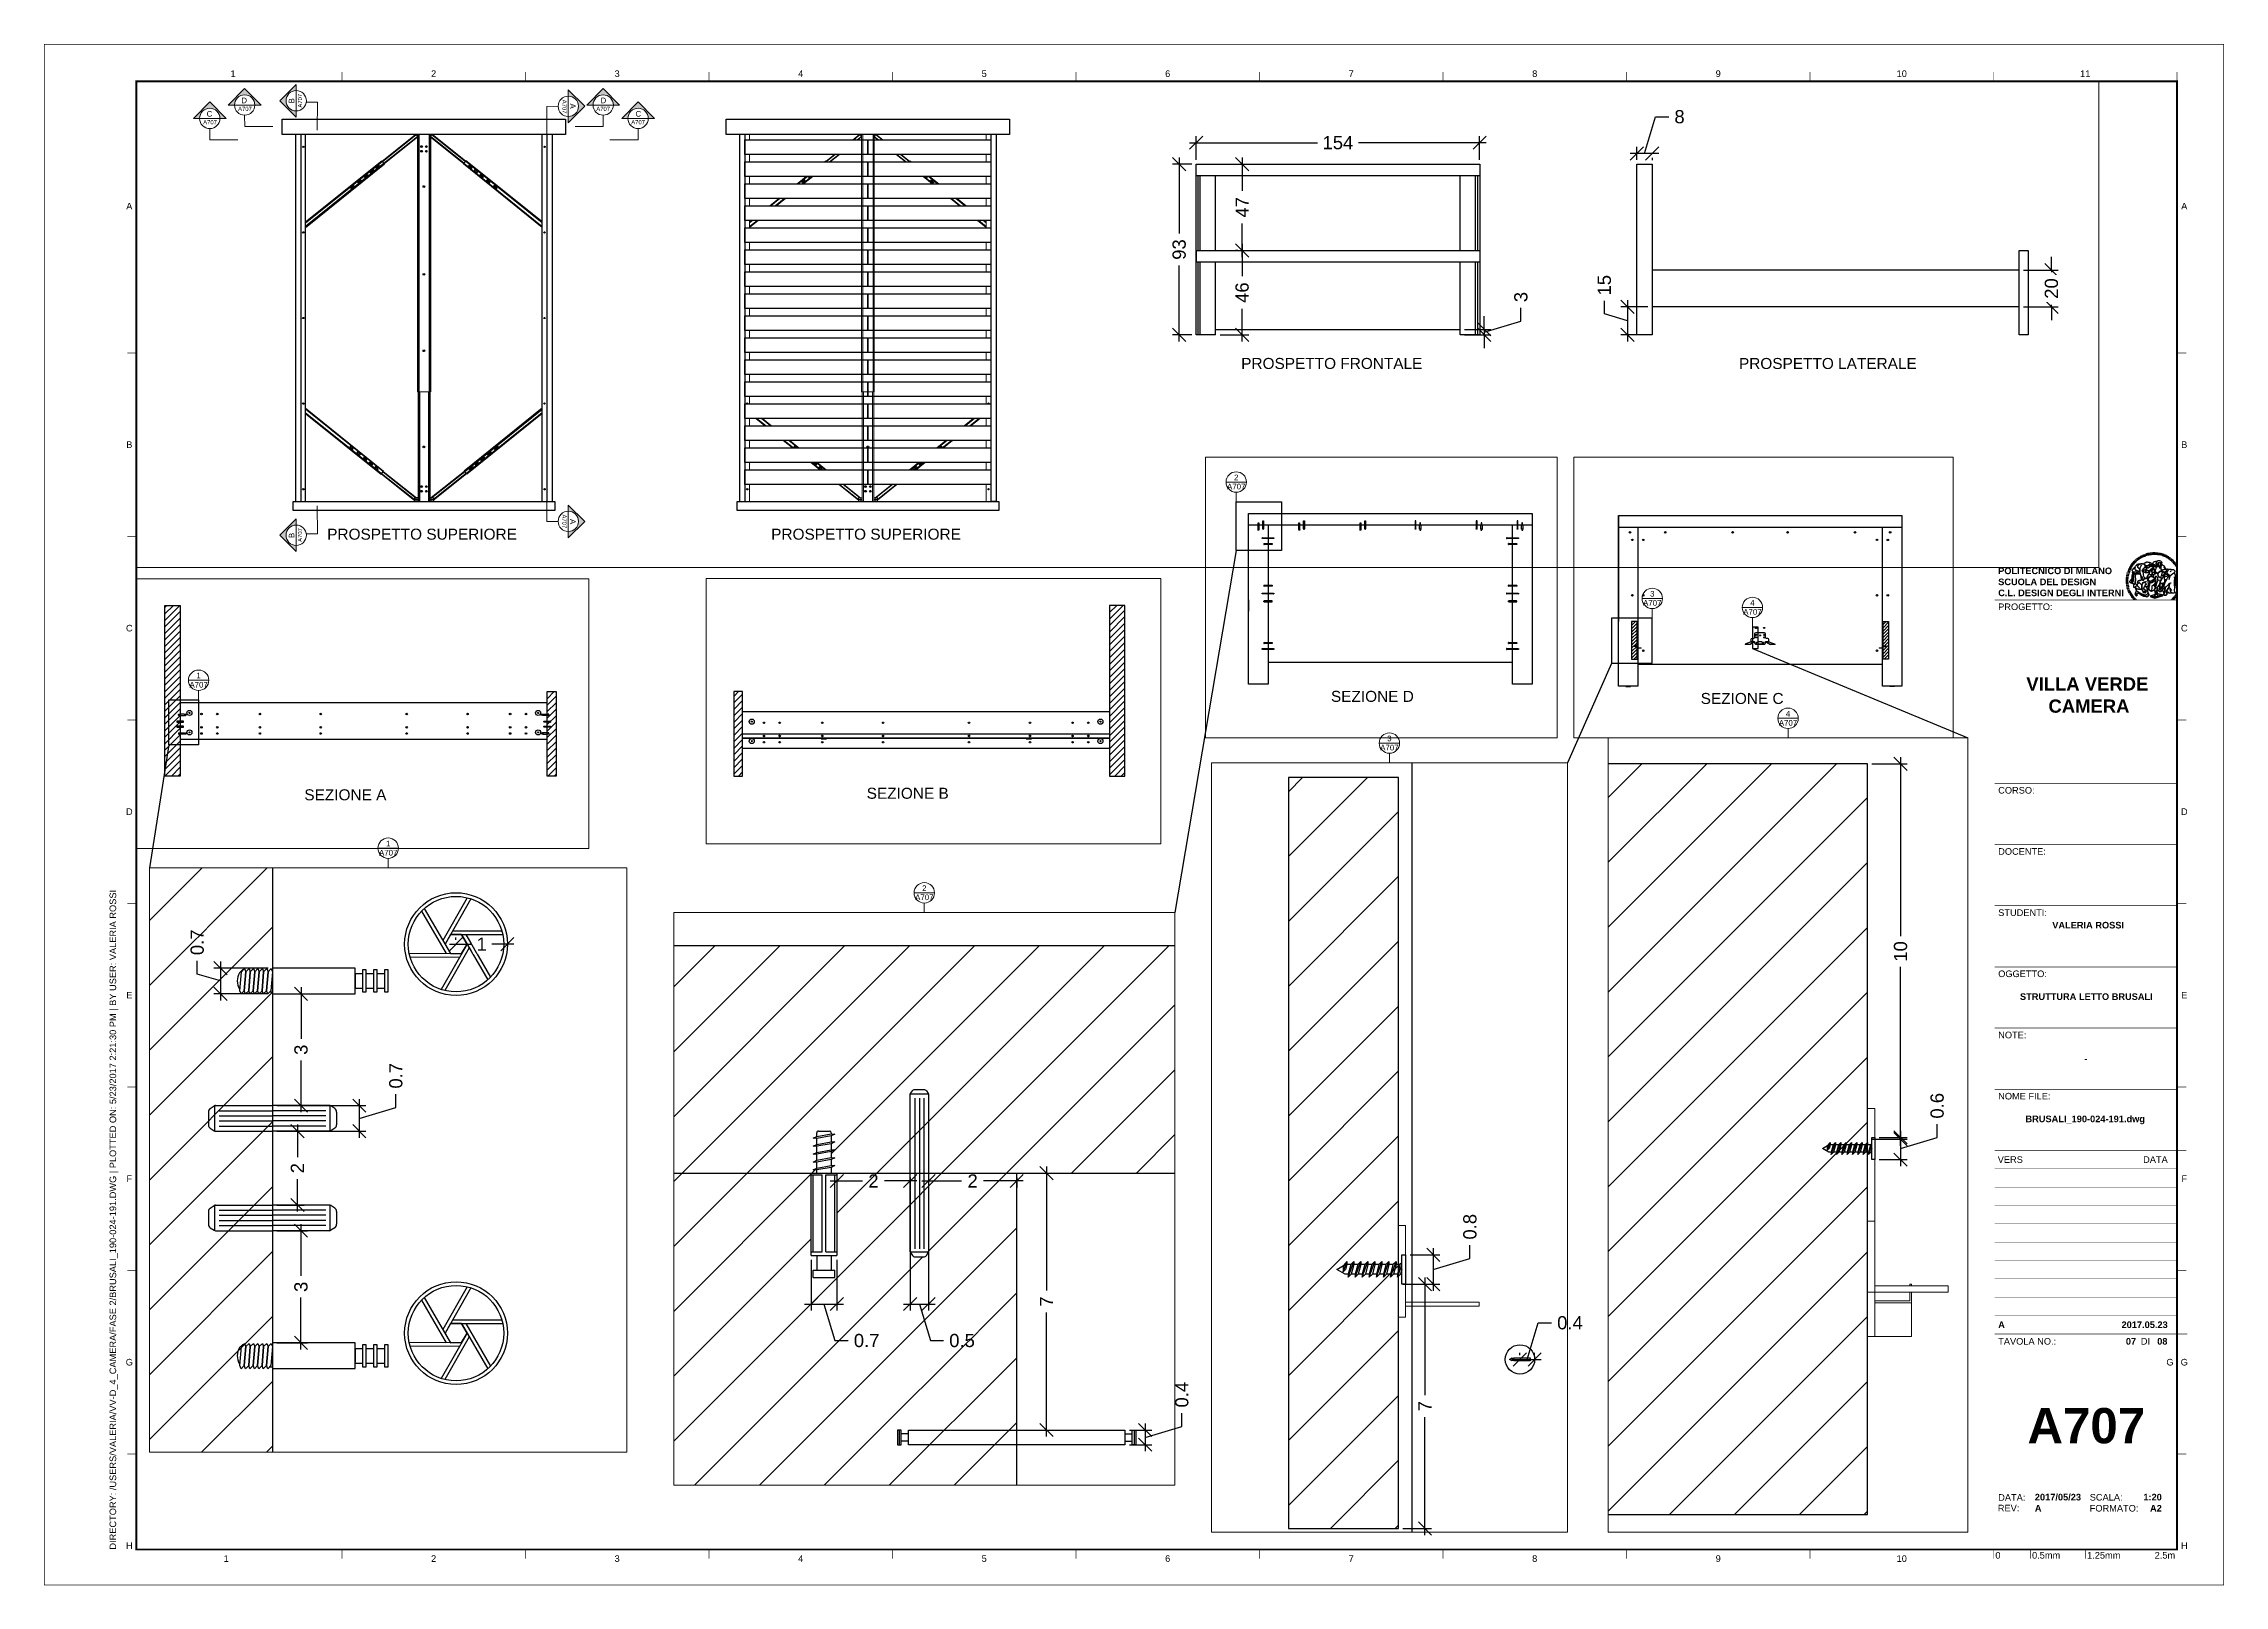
# Paper-space layout 'A2' of a CAD drawing. Header units: inches, sheet in millimetres. Extents: x 0 to 594, y 0 to 420.
# The model-space entities are those that its viewports show. They can reach past a viewport. Long polylines and large blocks are cut down to what shows.
import ezdxf
from ezdxf.enums import TextEntityAlignment as Align

# ---------------------------------------------------------------- set-up
doc = ezdxf.new("R2010")
doc.units = ezdxf.units.IN
doc.header["$MEASUREMENT"] = 0
doc.set_wipeout_variables(frame=1)
for name, color, linetype in [('A-ANNO-DIMS', 7, 'Continuous'), ('Dettagli', 210, 'Continuous'), ('G-ANNO-LOGO', 3, 'Continuous'), ('G-ANNO-TEXT', 3, 'Continuous'), ('G-ANNO-TTLB', 3, 'Continuous'), ('PARTICOLARI', 30, 'Continuous'), ('viti', 2, 'Continuous')]:
    doc.layers.add(name, color=color, linetype=linetype)
doc.layers.add('A-ANNO-SYMB', color=3, linetype='Continuous', lineweight=18)
doc.layers.add('A-FURN', color=8, linetype='Continuous', lineweight=18)
doc.layers.add('G-ANNO-NPLT', color=210, linetype='Continuous', plot=False)
doc.styles.add('ARIAL', font='Arial.ttf')
doc.styles.add('ARIAL-BOLD', font='Arial Bold.ttf')
doc.styles.add('E-ARIAL', font='Arial.ttf')
doc.styles.get("Standard").update_dxf_attribs({"font": 'Arial.ttf'})
doc.dimstyles.new('TICK_36', dxfattribs={"dimtxt": 3.6, "dimasz": 3.6, "dimexe": 1.8, "dimexo": 1.2, "dimgap": 1.8, "dimtad": 0, "dimdec": 0, "dimzin": 0, "dimdsep": 46, "dimtxsty": 'ARIAL', "dimblk": 'OBLIQUE', "dimcen": 1.8, "dimdle": 1.8, "dimclrd": 256, "dimclre": 256, "dimclrt": 256, "dimadec": 0, "dimazin": 0, "dimtfac": 1, "dimtdec": 0, "dimtmove": 1, "dimatfit": 3, "dimldrblk": 'OPEN90', "dimfxl": 1, "dimtfill": 1, "dimtolj": 1, "dimtzin": 0, "dimarcsym": 0})

psp = doc.layouts.new('A2')

# ---------------------------------------------------------------- texts
for s, p in [('PROSPETTO FRONTALE', (326.21, 331.44)), ('PROSPETTO LATERALE', (461.83, 331.43)), ('PROSPETTO SUPERIORE', (77.18, 284.92)), ('PROSPETTO SUPERIORE', (198.15, 284.92)), ('SEZIONE D', (350.66, 240.73)), ('SEZIONE C', (451.4, 240.16)), ('SEZIONE A', (70.95, 213.91)), ('SEZIONE B', (224.17, 214.33))]:
    psp.add_text(s, height=3).set_placement(p)
at = {"layer": 'G-ANNO-TEXT', "style": 'ARIAL'}
for s, p in [('1', (51.53, 411.89)), ('2', (106.18, 411.89)), ('3', (156.18, 411.89)), ('4', (206.18, 411.89)), ('5', (256.18, 411.89)), ('6', (306.18, 411.89)), ('7', (356.18, 411.89)), ('8', (406.18, 411.89)), ('9', (456.18, 411.89)), ('10', (506.18, 411.89)), ('11', (556.18, 411.89)), ('A', (23.26, 375.8)), ('A', (583.15, 375.8)), ('B', (23.26, 310.82)), ('B', (583.16, 310.82)), ('C', (23.26, 260.82)), ('D', (23.26, 210.82)), ('E', (23.26, 160.82)), ('F', (23.26, 110.82)), ('G', (23.26, 60.82)), ('H', (23.26, 10.82)), ('1', (49.67, 7.31)), ('2', (106.18, 7.31)), ('3', (156.18, 7.31)), ('4', (206.18, 7.31)), ('5', (256.18, 7.31)), ('6', (306.18, 7.31)), ('7', (356.18, 7.31)), ('8', (406.18, 7.31)), ('9', (456.18, 7.31)), ('10', (506.18, 7.31)), ('H', (583.16, 10.82))]:
    psp.add_text(s, height=1.8, dxfattribs=at).set_placement(p, align=Align.MIDDLE_CENTER)
at = {"layer": 'G-ANNO-TEXT', "insert": (17.88, 9.75), "char_height": 1.8, "attachment_point": 1, "rotation": 90, "style": 'ARIAL'}
psp.add_mtext_dynamic_manual_height_columns('DIRECTORY: /USERS/VALERIA/VV-D_4_CAMERA/FASE 2/BRUSALI_190-024-191.DWG | PLOTTED ON: 5/23/2017 2:21:30 PM | BY USER: VALERIA ROSSI', width=412.209, gutter_width=9, heights=[0], dxfattribs=at)

msp = doc.modelspace()

# ---------------------------------------------------------------- blocks, each defined once
blk = doc.blocks.new('logoPolimi')
for p, q in [((-1.49, 1.84), (-1.36, 1.68)), ((-1.41, 1.91), (-1.28, 1.74)), ((-1.32, 1.97), (-1.2, 1.8)), ((-1.22, 2.03), (-1.11, 1.85)), ((-1.13, 2.09), (-1.03, 1.9)), ((-1.03, 2.14), (-0.94, 1.95)), ((-0.93, 2.18), (-0.84, 1.99)), ((-0.83, 2.22), (-0.75, 2.03)), ((-0.72, 2.26), (-0.66, 2.06)), ((-0.61, 2.29), (-0.56, 2.09)), ((-0.51, 2.32), (-0.46, 2.11)), ((-0.4, 2.34), (-0.36, 2.13)), ((-0.29, 2.35), (-0.26, 2.14)), ((-0.18, 2.36), (-0.16, 2.15)), ((-0.07, 2.37), (-0.06, 2.16)), ((0.04, 2.37), (0.04, 2.16)), ((0.15, 2.36), (0.14, 2.16)), ((0.26, 2.36), (0.24, 2.15)), ((0.37, 2.34), (0.34, 2.13)), ((0.48, 2.32), (0.44, 2.12)), ((0.59, 2.3), (0.54, 2.09)), ((0.69, 2.27), (0.63, 2.07)), ((0.8, 2.23), (0.73, 2.03)), ((0.9, 2.19), (0.82, 2)), ((1, 2.15), (0.91, 1.96)), ((1.1, 2.1), (1, 1.91)), ((1.2, 2.04), (1.09, 1.86)), ((1.29, 1.99), (1.18, 1.81)), ((1.38, 1.92), (1.26, 1.75)), ((1.47, 1.86), (1.34, 1.69)), ((-2.37, 0.12), (-2.16, 0.11)), ((-2.37, 0.01), (-2.16, 0.01)), ((-2.36, 0.23), (-2.15, 0.21)), ((-2.35, 0.34), (-2.14, 0.31)), ((-2.33, 0.45), (-2.12, 0.41)), ((-2.3, 0.55), (-2.1, 0.51)), ((-2.28, 0.66), (-2.07, 0.6)), ((-2.24, 0.77), (-2.04, 0.7)), ((-2.2, 0.87), (-2.01, 0.79)), ((-2.16, 0.97), (-1.97, 0.89)), ((-2.11, 1.07), (-1.93, 0.98)), ((-2.06, 1.17), (-1.88, 1.07)), ((-2.01, 1.26), (-1.83, 1.15)), ((-1.94, 1.36), (-1.77, 1.24)), ((-1.88, 1.45), (-1.71, 1.32)), ((-1.84, 0.03), (-1.82, 0.35)), ((-1.81, 1.53), (-1.65, 1.4)), ((-1.74, 1.61), (-1.58, 1.47)), ((-1.73, 0.59), (-1.73, 0.59)), ((-1.73, 0.59), (-1.73, 0.59)), ((-1.66, 1.69), (-1.51, 1.54)), ((-1.65, 0.57), (-1.65, 0.57)), ((-1.59, 1.12), (-1.59, 1.12)), ((-1.58, 1.77), (-1.44, 1.61)), ((-1.51, 0.55), (-1.51, 0.55)), ((-1.51, 0.55), (-1.51, 0.55)), ((-1.31, 0.79), (-1.21, 0.75)), ((-1.21, 0.75), (-1.31, 0.79)), ((-1.21, 0.75), (-1.31, 0.79)), ((-1.21, 0.75), (-1.21, 0.75)), ((-1.21, 0.75), (-1.21, 0.75)), ((-1.19, 0.76), (-1.19, 0.76)), ((-1.19, 0.76), (-1.19, 0.76)), ((-1.17, 0.99), (-1.18, 0.99)), ((-1.18, 0.99), (-1.17, 0.99)), ((-1.16, 0.57), (-1.16, 0.57)), ((-1.16, 0.57), (-1.16, 0.57)), ((-1.1, 0.01), (-0.99, 0.06)), ((-0.99, 0.06), (-1.1, 0.01)), ((-0.99, 0.06), (-1.1, 0.01)), ((-0.99, 0.06), (-0.99, 0.06)), ((-0.99, 0.06), (-0.99, 0.06)), ((-0.97, 0.79), (-0.98, 0.79)), ((-0.89, 0.84), (-0.97, 0.79)), ((-0.97, 0.79), (-0.89, 0.84)), ((-0.96, 1.41), (-0.96, 1.41)), ((-0.96, 1.41), (-0.96, 1.41)), ((-0.89, 0.84), (-0.82, 0.87)), ((-0.82, 0.87), (-0.89, 0.84)), ((-0.89, 0.84), (-0.82, 0.87)), ((-0.88, 0.83), (-0.89, 0.84)), ((-0.85, 1.39), (-0.85, 1.39)), ((-0.85, 1.39), (-0.85, 1.39)), ((-0.84, 0.14), (-0.84, 0.14)), ((-0.77, 1.08), (-0.78, 1.08)), ((-0.78, 1.08), (-0.77, 1.08)), ((-0.61, 1.12), (-0.77, 1.08)), ((-0.77, 1.08), (-0.61, 1.12)), ((-0.77, 1.08), (-0.61, 1.12)), ((-0.75, 1.3), (-0.76, 1.29)), ((-0.76, 1.29), (-0.75, 1.3)), ((-0.65, 0.99), (-0.7, 0.96)), ((-0.69, 0.18), (-0.68, 0.18)), ((-0.66, 0.93), (-0.66, 0.93)), ((-0.66, 0.93), (-0.64, 0.93)), ((-0.66, 0.93), (-0.66, 0.93)), ((-0.66, 0.93), (-0.66, 0.93)), ((-0.63, 1.01), (-0.63, 1.01)), ((-0.63, 1.01), (-0.62, 1.01)), ((-0.63, 0.66), (-0.63, 0.66)), ((-0.6, 1.12), (-0.61, 1.12)), ((-0.61, 1.12), (-0.6, 1.12)), ((-0.61, 1.12), (-0.6, 1.12)), ((-0.61, 0.86), (-0.57, 0.85)), ((-0.57, 0.85), (-0.61, 0.86)), ((-0.61, 0.86), (-0.57, 0.85)), ((-0.53, 1.08), (-0.6, 1.12)), ((-0.6, 1.12), (-0.6, 1.11)), ((-0.6, 1.12), (-0.53, 1.08)), ((-0.57, 0.8), (-0.59, 0.8)), ((-0.57, 0.85), (-0.53, 0.84)), ((-0.57, 0.85), (-0.57, 0.85)), ((-0.57, 0.85), (-0.57, 0.85)), ((-0.57, 0.85), (-0.53, 0.84)), ((-0.56, 0.29), (-0.49, 0.48)), ((-0.56, 0.14), (-0.56, 0.29)), ((-0.5, 0.11), (-0.56, 0.14)), ((-0.53, 0.84), (-0.51, 0.84)), ((-0.53, 0.84), (-0.51, 0.84)), ((-0.53, 0.84), (-0.53, 0.84)), ((-0.51, 0.11), (-0.51, 0.11)), ((-0.51, 0.11), (-0.51, 0.11)), ((-0.34, 0.33), (-0.5, 0.11)), ((-0.49, 0.48), (-0.41, 0.55)), ((-0.42, 0.8), (-0.47, 0.79)), ((-0.42, 0.8), (-0.47, 0.79)), ((-0.47, 0.79), (-0.45, 0.76)), ((-0.47, 0.79), (-0.45, 0.76)), ((-0.45, 1.14), (-0.42, 1.11)), ((-0.42, 1.26), (-0.36, 1.22)), ((-0.41, 0.55), (-0.34, 0.49)), ((-0.4, 1.37), (-0.38, 1.38)), ((-0.39, 1.37), (-0.4, 1.37)), ((-0.35, 1.33), (-0.4, 1.37)), ((-0.39, 1.24), (-0.4, 1.23)), ((-0.38, 1.14), (-0.38, 1.14)), ((-0.34, 0.49), (-0.09, 0.48)), ((-0.16, 0.32), (-0.34, 0.33)), ((-0.14, 0.32), (-0.31, 0.34)), ((-0.28, 1.3), (-0.29, 1.3)), ((-0.28, 1.3), (-0.28, 1.3)), ((-0.16, 1.24), (-0.16, 1.25)), ((-0.16, 1.25), (-0.16, 1.25)), ((-0.16, 0.49), (-0.14, 0.64)), ((-0.06, 0.27), (-0.16, 0.32)), ((-0.1, 0.88), (-0.09, 0.87)), ((-0.08, 1.37), (-0.08, 1.38)), ((-0.08, 1.23), (-0.05, 1.21)), ((-0.05, 1.21), (-0.08, 1.23)), ((-0.08, 1.23), (-0.05, 1.21)), ((-0.03, 0.26), (-0.06, 0.27)), ((-0.05, 1.21), (-0.04, 1.21)), ((-0.04, 1.21), (-0.05, 1.21)), ((-0.04, 1.21), (-0.04, 1.21)), ((-0.04, 1.21), (-0.04, 1.21)), ((-0.04, 0.48), (-0.03, 0.26)), ((0.03, 1.15), (0.03, 1.15)), ((0.03, 0.66), (0.03, 0.67)), ((0.07, 0.58), (0.07, 0.57)), ((0.1, 1.18), (0.1, 1.18)), ((0.1, 0.84), (0.1, 0.84)), ((0.13, 1.32), (0.17, 1.19)), ((0.14, 0.71), (0.34, 0.65)), ((0.31, 0.56), (0.17, 0.63)), ((0.27, 1.61), (0.27, 1.61)), ((0.27, 1.61), (0.27, 1.61)), ((0.27, 1.61), (0.27, 1.61)), ((0.29, 1.29), (0.29, 1.29)), ((0.29, 1.29), (0.29, 1.29)), ((0.29, 1.29), (0.29, 1.29)), ((0.29, 1.29), (0.29, 1.29)), ((0.33, 0.49), (0.34, 0.49)), ((0.33, 0.03), (0.35, 0.03)), ((0.33, 0.03), (0.35, 0.03)), ((0.34, 0.65), (0.34, 0.64)), ((0.35, 0.03), (0.57, 0.06)), ((0.35, 0.03), (0.57, 0.06)), ((0.35, 0.03), (0.35, 0.03)), ((0.35, 0.03), (0.35, 0.03)), ((0.38, 1.36), (0.37, 1.35)), ((0.38, 0.34), (0.37, 0.34)), ((0.38, 0.34), (0.38, 0.34)), ((0.43, 0.67), (0.39, 0.64)), ((0.49, 1.05), (0.51, 1.13)), ((0.51, 1.13), (0.49, 1.05)), ((0.49, 1.05), (0.51, 1.13)), ((0.51, 1.31), (0.5, 1.29)), ((0.51, 1.13), (0.52, 1.23)), ((0.52, 1.23), (0.51, 1.23)), ((0.51, 1.23), (0.52, 1.23)), ((0.52, 1.23), (0.51, 1.13)), ((0.51, 1.13), (0.52, 1.23)), ((0.52, 1.24), (0.6, 1.37)), ((0.52, 1.23), (0.6, 1.36)), ((0.6, 1.36), (0.52, 1.23)), ((0.52, 1.23), (0.52, 1.23)), ((0.52, 1.23), (0.52, 1.24)), ((0.52, 1.23), (0.52, 1.23)), ((0.55, 1.07), (0.53, 1.06)), ((0.53, 1.04), (0.53, 1.06)), ((0.53, 1.05), (0.53, 1.04)), ((0.54, 0.3), (0.63, 0.32)), ((0.54, -0.08), (0.61, 0.06)), ((0.61, 0.06), (0.54, -0.08)), ((0.54, -0.08), (0.61, 0.06)), ((0.56, 0.19), (0.59, 0.21)), ((0.57, 1.07), (0.57, 1.07)), ((0.57, 1.07), (0.57, 1.07)), ((0.57, 1.07), (0.57, 1.07)), ((0.57, 1.07), (0.57, 1.07)), ((0.57, 1.07), (0.57, 1.07)), ((0.57, 1.07), (0.57, 1.07)), ((0.57, 1.07), (0.57, 1.07)), ((0.58, 0.3), (0.59, 0.29)), ((0.59, 0.78), (0.59, 0.79)), ((0.59, 0.79), (0.59, 0.79)), ((0.59, 0.79), (0.59, 0.79)), ((0.59, 0.79), (0.59, 0.78)), ((0.61, 0.06), (0.6, 0.07)), ((0.6, 0.07), (0.61, 0.06)), ((0.61, 0.06), (0.61, 0.07)), ((0.62, 0.21), (0.65, 0.22)), ((0.64, 1.37), (0.65, 1.37)), ((0.69, 0.86), (0.68, 0.86)), ((0.68, 0.86), (0.69, 0.86)), ((0.68, 0.76), (0.68, 0.76)), ((0.76, 0.26), (0.76, 0.26)), ((0.82, 0.35), (0.84, 0.36)), ((0.82, 0.35), (0.82, 0.35)), ((0.84, 0.36), (0.84, 0.37)), ((0.85, 0.34), (1.05, 0.35)), ((0.93, 1.05), (0.93, 1.05)), ((0.93, 1.05), (0.93, 1.05)), ((0.93, 1.05), (0.93, 1.04)), ((0.93, 1.05), (0.93, 1.05)), ((0.97, 0.66), (0.96, 0.66)), ((1.01, 0.97), (0.98, 0.96)), ((1.17, 0.96), (1.17, 0.95)), ((1.17, 0.95), (1.17, 0.95)), ((1.34, 0.37), (1.26, 0.04)), ((1.27, 0.37), (1.27, 0.38)), ((1.28, 0.95), (1.28, 0.95)), ((1.37, 0.73), (1.46, 0.81)), ((1.41, 0.4), (1.41, 0.41)), ((1.56, 1.79), (1.42, 1.63)), ((1.64, 1.71), (1.49, 1.56)), ((1.49, 0.9), (1.57, 0.92)), ((1.72, 1.63), (1.56, 1.49)), ((1.67, 0.6), (1.57, 0.53)), ((1.79, 1.55), (1.63, 1.41)), ((1.86, 1.47), (1.7, 1.34)), ((1.93, 1.38), (1.76, 1.26)), ((1.99, 1.29), (1.81, 1.17)), ((2.05, 1.19), (1.87, 1.09)), ((2.1, 1.1), (1.92, 1)), ((2.15, 1), (1.96, 0.91)), ((2.19, 0.9), (2, 0.82)), ((2.23, 0.79), (2.04, 0.72)), ((2.27, 0.69), (2.07, 0.63)), ((2.3, 0.58), (2.09, 0.53)), ((2.32, 0.47), (2.12, 0.43)), ((2.34, 0.37), (2.13, 0.33)), ((2.36, 0.26), (2.15, 0.23)), ((2.37, 0.15), (2.16, 0.13)), ((2.37, 0.04), (2.16, 0.03)), ((-2.37, -0.1), (-2.16, -0.09)), ((-2.36, -0.21), (-2.15, -0.19)), ((-2.35, -0.32), (-2.14, -0.29)), ((-2.33, -0.43), (-2.12, -0.39)), ((-2.31, -0.54), (-2.1, -0.49)), ((-2.28, -0.65), (-2.08, -0.59)), ((-2.25, -0.75), (-2.05, -0.69)), ((-2.21, -0.86), (-2.02, -0.78)), ((-2.17, -0.96), (-1.98, -0.87)), ((-2.12, -1.06), (-1.93, -0.96)), ((-2.07, -1.16), (-1.89, -1.05)), ((-2.04, -0.15), (-1.97, -0.2)), ((-2.01, -1.25), (-1.84, -1.14)), ((-1.95, -1.34), (-1.78, -1.22)), ((-1.89, -1.43), (-1.72, -1.31)), ((-1.82, -1.52), (-1.66, -1.38)), ((-1.75, -1.6), (-1.59, -1.46)), ((-1.67, -1.68), (-1.52, -1.53)), ((-1.58, -0.12), (-1.6, -0.18)), ((-1.6, -0.18), (-1.58, -0.28)), ((-1.57, -0.54), (-1.59, -0.54)), ((-1.59, -0.54), (-1.59, -0.54)), ((-1.59, -1.76), (-1.45, -1.6)), ((-1.56, -0.32), (-1.56, -0.31)), ((-1.56, -0.31), (-1.56, -0.31)), ((-1.53, -0.65), (-1.53, -0.65)), ((-1.53, -0.65), (-1.53, -0.65)), ((-1.51, -1.83), (-1.37, -1.67)), ((-1.48, -0.86), (-1.48, -0.85)), ((-1.42, -0.37), (-1.42, -0.37)), ((-1.42, -1.9), (-1.29, -1.73)), ((-1.38, -0.46), (-1.38, -0.46)), ((-1.33, -1.96), (-1.21, -1.79)), ((-1.31, -0.24), (-1.31, -0.23)), ((-1.31, -0.23), (-1.31, -0.24)), ((-1.23, -0.19), (-1.23, -0.19)), ((-1.23, -0.19), (-1.23, -0.19)), ((-1.23, -0.19), (-1.23, -0.19)), ((-1.23, -0.19), (-1.23, -0.19)), ((-1.01, -0.39), (-1.02, -0.39)), ((-1.02, -0.39), (-1.01, -0.39)), ((-1.02, -0.7), (-1.02, -0.7)), ((-1.02, -0.7), (-1.02, -0.7)), ((-1.02, -0.7), (-1.02, -0.7)), ((-0.79, -0.51), (-0.83, -0.58)), ((-0.83, -0.58), (-0.79, -0.51)), ((-0.83, -0.58), (-0.79, -0.51)), ((-0.78, -1.05), (-0.83, -0.94)), ((-0.83, -0.94), (-0.78, -1.05)), ((-0.83, -0.94), (-0.83, -0.94)), ((-0.83, -0.94), (-0.78, -1.05)), ((-0.82, -1.23), (-0.82, -1.23)), ((-0.82, -1.23), (-0.77, -1.23)), ((-0.77, -1.23), (-0.82, -1.23)), ((-0.82, -1.23), (-0.82, -1.23)), ((-0.77, -1.23), (-0.82, -1.23)), ((-0.75, -0.96), (-0.8, -0.89)), ((-0.8, -0.89), (-0.79, -0.92)), ((-0.79, -0.92), (-0.8, -0.89)), ((-0.8, -0.89), (-0.75, -0.96)), ((-0.79, -0.92), (-0.8, -0.89)), ((-0.8, -0.89), (-0.8, -0.89)), ((-0.8, -0.89), (-0.75, -0.96)), ((-0.79, -0.92), (-0.78, -0.95)), ((-0.78, -0.95), (-0.79, -0.92)), ((-0.78, -0.95), (-0.79, -0.92)), ((-0.77, -0.49), (-0.78, -0.48)), ((-0.78, -0.48), (-0.77, -0.49)), ((-0.78, -0.95), (-0.76, -1)), ((-0.76, -1), (-0.78, -0.95)), ((-0.76, -1), (-0.78, -0.95)), ((-0.71, -0.89), (-0.75, -0.87)), ((-0.75, -0.87), (-0.71, -0.89)), ((-0.75, -0.87), (-0.71, -0.89)), ((-0.72, -1.01), (-0.75, -0.96)), ((-0.75, -0.96), (-0.72, -1.01)), ((-0.75, -0.96), (-0.72, -1.01)), ((-0.64, -0.93), (-0.71, -0.89)), ((-0.71, -0.89), (-0.64, -0.93)), ((-0.71, -0.89), (-0.64, -0.93)), ((-0.66, -0.53), (-0.66, -0.53)), ((-0.66, -0.53), (-0.66, -0.53)), ((-0.66, -0.53), (-0.66, -0.53)), ((-0.39, -0.81), (-0.51, -0.69)), ((-0.51, -1.04), (-0.5, -1.04)), ((-0.48, -0.42), (-0.48, -0.42)), ((-0.48, -0.42), (-0.48, -0.42)), ((-0.48, -0.42), (-0.48, -0.42)), ((-0.41, -0.51), (-0.41, -0.51)), ((-0.38, -0.05), (-0.39, -0.12)), ((-0.39, -0.12), (-0.37, -0.1)), ((-0.35, -0.14), (-0.37, -0.08)), ((-0.37, -0.09), (-0.37, -0.09)), ((-0.33, -0.12), (-0.35, -0.14)), ((-0.32, -0.14), (-0.35, -0.14)), ((-0.35, -0.18), (-0.34, -0.22)), ((-0.34, -0.08), (-0.29, -0.16)), ((-0.34, -0.22), (-0.34, -0.22)), ((-0.27, -0.17), (-0.32, -0.14)), ((-0.25, -0.91), (-0.26, -0.9)), ((-0.26, -1.29), (0.1, -1.2)), ((0.1, -1.2), (-0.26, -1.29)), ((0.08, -1.4), (-0.26, -1.29)), ((-0.26, -1.29), (0.08, -1.4)), ((-0.26, -1.38), (-0.26, -1.29)), ((-0.26, -1.29), (-0.26, -1.29)), ((-0.26, -1.29), (-0.26, -1.38)), ((-0.26, -1.29), (0.08, -1.4)), ((-0.26, -1.29), (-0.26, -1.29)), ((0.08, -1.49), (-0.26, -1.38)), ((-0.26, -1.38), (0.09, -1.49)), ((-0.14, -0.15), (-0.16, -0.13)), ((-0.11, -0.04), (-0.12, -0.05)), ((-0.04, -0.41), (-0.01, -0.44)), ((-0.01, -0.44), (-0.04, -0.41)), ((-0.04, -0.41), (-0.01, -0.44)), ((0.07, -0.84), (0.07, -0.84)), ((0.07, -0.84), (0.07, -0.84)), ((0.1, -1.2), (0.08, -1.32)), ((0.08, -1.32), (0.13, -1.2)), ((0.08, -1.4), (0.72, -1.22)), ((0.72, -1.22), (0.08, -1.4)), ((0.08, -1.4), (0.72, -1.22)), ((0.72, -1.31), (0.08, -1.49)), ((0.08, -1.44), (0.08, -1.4)), ((0.08, -1.4), (0.08, -1.44)), ((0.08, -1.4), (0.08, -1.49)), ((0.08, -1.49), (0.08, -1.44)), ((0.08, -1.44), (0.08, -1.44)), ((0.08, -1.44), (0.08, -1.45)), ((0.08, -1.45), (0.08, -1.46)), ((0.08, -1.46), (0.08, -1.49)), ((0.1, -1.01), (0.09, -0.86)), ((0.1, -1.01), (0.09, -0.86)), ((0.09, -1.49), (0.72, -1.31)), ((0.1, -1.2), (0.12, -1.04)), ((0.12, -1.04), (0.1, -1.2)), ((0.13, -1.2), (0.1, -1.2)), ((0.1, -1.2), (0.13, -1.2)), ((0.13, -1.2), (0.1, -1.2)), ((0.1, -1.2), (0.1, -1.2)), ((0.11, -0.44), (0.11, -0.44)), ((0.11, -0.44), (0.11, -0.44)), ((0.12, -0.21), (0.12, -0.21)), ((0.12, -0.21), (0.12, -0.21)), ((0.12, -0.21), (0.12, -0.21)), ((0.12, -0.21), (0.12, -0.21)), ((0.12, -0.21), (0.12, -0.21)), ((0.12, -0.21), (0.12, -0.21)), ((0.12, -0.21), (0.12, -0.21)), ((0.12, -0.21), (0.12, -0.21)), ((0.12, -0.21), (0.12, -0.21)), ((0.12, -0.21), (0.12, -0.21)), ((0.12, -0.21), (0.12, -0.21)), ((0.12, -0.21), (0.12, -0.21)), ((0.12, -0.21), (0.12, -0.21)), ((0.12, -0.56), (0.14, -0.53)), ((0.14, -0.53), (0.12, -0.56)), ((0.12, -0.56), (0.14, -0.53)), ((0.12, -1.04), (0.12, -1.04)), ((0.12, -1.04), (0.12, -1.04)), ((0.12, -1.04), (0.12, -1.04)), ((0.21, -0.99), (0.13, -1.2)), ((0.13, -1.2), (0.21, -0.99)), ((0.36, -1.14), (0.13, -1.2)), ((0.13, -1.2), (0.26, -1.17)), ((0.14, -0.53), (0.16, -0.49)), ((0.16, -0.49), (0.14, -0.53)), ((0.14, -0.53), (0.16, -0.49)), ((0.16, -0.49), (0.16, -0.49)), ((0.16, -0.49), (0.16, -0.49)), ((0.28, -1.19), (0.21, -0.99)), ((0.21, -0.99), (0.31, -1.27)), ((0.24, -0.17), (0.24, -0.16)), ((0.24, -0.16), (0.24, -0.17)), ((0.25, -0.84), (0.25, -0.88)), ((0.25, -0.88), (0.25, -0.84)), ((0.25, -0.88), (0.25, -0.84)), ((0.25, -0.88), (0.29, -1.17)), ((0.26, -0.88), (0.25, -0.88)), ((0.31, -1.27), (0.25, -0.88)), ((0.26, -1.17), (0.28, -1.16)), ((0.28, -1.16), (0.36, -1.14)), ((0.29, -1.17), (0.28, -1.19)), ((0.36, -1.14), (0.72, -1.22)), ((0.72, -1.22), (0.36, -1.14)), ((0.49, -0.31), (0.49, -0.31)), ((0.49, -0.31), (0.49, -0.31)), ((0.5, -0.27), (0.5, -0.27)), ((0.51, -0.27), (0.51, -0.27)), ((0.72, -0.81), (0.75, -0.89)), ((0.72, -1.22), (0.72, -1.31)), ((0.72, -1.31), (0.72, -1.22)), ((0.74, -0.23), (0.74, -0.23)), ((0.74, -0.23), (0.75, -0.24)), ((0.75, -0.23), (0.75, -0.23)), ((0.86, -0.25), (0.82, -0.34)), ((0.87, -0.22), (0.86, -0.23)), ((0.87, -0.22), (0.86, -0.25)), ((0.96, -0.58), (0.96, -0.57)), ((1.05, -1.05), (1.04, -1.05)), ((1.28, -2), (1.17, -1.82)), ((1.37, -1.93), (1.25, -1.76)), ((1.31, -0.27), (1.3, -0.26)), ((1.3, -0.26), (1.3, -0.26)), ((1.3, -0.26), (1.3, -0.26)), ((1.3, -0.26), (1.31, -0.27)), ((1.3, -0.26), (1.3, -0.26)), ((1.46, -1.87), (1.33, -1.7)), ((1.54, -1.8), (1.41, -1.64)), ((1.63, -1.72), (1.48, -1.57)), ((1.71, -1.65), (1.55, -1.5)), ((1.78, -1.57), (1.62, -1.43)), ((1.85, -1.48), (1.69, -1.35)), ((1.92, -1.39), (1.75, -1.27)), ((1.98, -1.3), (1.81, -1.19)), ((2.04, -1.21), (1.86, -1.1)), ((2.09, -1.11), (1.91, -1.01)), ((2.14, -1.01), (1.95, -0.92)), ((2.19, -0.91), (1.99, -0.83)), ((2.23, -0.81), (2.03, -0.74)), ((2.26, -0.7), (2.06, -0.64)), ((2.29, -0.6), (2.09, -0.55)), ((2.32, -0.49), (2.11, -0.45)), ((2.34, -0.38), (2.13, -0.35)), ((2.35, -0.27), (2.15, -0.25)), ((2.37, -0.08), (2.16, -0.07)), ((2.36, -0.16), (2.16, -0.15)), ((-1.24, -2.02), (-1.13, -1.84)), ((-1.14, -2.08), (-1.04, -1.89)), ((-1.04, -2.13), (-0.95, -1.94)), ((-0.94, -2.18), (-0.86, -1.98)), ((-0.84, -2.22), (-0.77, -2.02)), ((-0.74, -2.25), (-0.67, -2.05)), ((-0.63, -2.29), (-0.57, -2.08)), ((-0.52, -2.31), (-0.48, -2.11)), ((-0.42, -2.33), (-0.38, -2.13)), ((-0.31, -2.35), (-0.28, -2.14)), ((-0.2, -2.36), (-0.18, -2.15)), ((-0.09, -2.37), (-0.08, -2.16)), ((0.03, -2.37), (0.02, -2.16)), ((0.14, -2.37), (0.12, -2.16)), ((0.25, -2.36), (0.22, -2.15)), ((0.35, -2.34), (0.32, -2.14)), ((0.46, -2.32), (0.42, -2.12)), ((0.57, -2.3), (0.52, -2.1)), ((0.68, -2.27), (0.62, -2.07)), ((0.78, -2.24), (0.71, -2.04)), ((0.89, -2.2), (0.81, -2)), ((0.99, -2.15), (0.9, -1.96)), ((1.09, -2.11), (0.99, -1.92)), ((1.19, -2.05), (1.08, -1.87))]:
    blk.add_line(p, q)
for points in [[(-1.9, 0.12), (-1.94, 0.02), (-2.05, -0.09), (-2.05, -0.09)], [(-1.86, 0.38), (-1.86, 0.38), (-1.87, 0.19), (-1.9, 0.12)], [(-1.76, 0.6), (-1.76, 0.6), (-1.84, 0.57), (-1.86, 0.38)], [(-1.86, -0.04), (-1.84, 0.02), (-1.84, 0.03), (-1.84, 0.03)], [(-1.82, 0.78), (-1.83, 0.8), (-1.85, 0.86), (-1.83, 0.88)], [(-1.82, 0.78), (-1.83, 0.8), (-1.85, 0.86), (-1.83, 0.88)], [(-1.83, 0.88), (-1.81, 0.9), (-1.76, 0.96), (-1.76, 0.96)], [(-1.83, 0.88), (-1.81, 0.9), (-1.76, 0.96), (-1.76, 0.96)], [(-1.76, 0.6), (-1.83, 0.7), (-1.78, 0.74), (-1.78, 0.74)], [(-1.78, 0.74), (-1.79, 0.74), (-1.83, 0.7), (-1.76, 0.6)], [(-1.78, 0.74), (-1.8, 0.76), (-1.81, 0.78), (-1.82, 0.78)], [(-1.78, 0.74), (-1.8, 0.76), (-1.81, 0.78), (-1.82, 0.78)], [(-1.82, 0.35), (-1.81, 0.5), (-1.73, 0.59), (-1.73, 0.59)], [(-1.82, -0.19), (-1.73, -0.07), (-1.75, 0.14), (-1.75, 0.3)], [(-1.75, 0.33), (-1.75, 0.17), (-1.73, -0.05), (-1.8, -0.17)], [(-1.78, 0.74), (-1.75, 0.72), (-1.72, 0.69), (-1.68, 0.7)], [(-1.68, 0.7), (-1.72, 0.69), (-1.75, 0.72), (-1.78, 0.74)], [(-1.68, 0.7), (-1.72, 0.69), (-1.75, 0.72), (-1.78, 0.74)], [(-1.78, 0.74), (-1.78, 0.74), (-1.78, 0.74), (-1.78, 0.74)], [(-1.76, 0.96), (-1.68, 1.1), (-1.59, 1.12), (-1.59, 1.12)], [(-1.76, 0.96), (-1.68, 1.1), (-1.6, 1.12), (-1.6, 1.12)], [(-1.73, 0.59), (-1.74, 0.59), (-1.75, 0.6), (-1.76, 0.6)], [(-1.73, 0.59), (-1.74, 0.59), (-1.75, 0.6), (-1.76, 0.6)], [(-1.75, 0.3), (-1.76, 0.47), (-1.65, 0.57), (-1.65, 0.57)], [(-1.65, 0.57), (-1.65, 0.57), (-1.76, 0.5), (-1.75, 0.33)], [(-1.65, 0.57), (-1.68, 0.58), (-1.7, 0.58), (-1.73, 0.59)], [(-1.65, 0.57), (-1.68, 0.58), (-1.7, 0.58), (-1.73, 0.59)], [(-1.5, 0.71), (-1.53, 0.74), (-1.61, 0.71), (-1.68, 0.7)], [(-1.68, 0.7), (-1.61, 0.71), (-1.53, 0.73), (-1.5, 0.71)], [(-1.5, 0.71), (-1.53, 0.73), (-1.61, 0.71), (-1.68, 0.7)], [(-1.51, 0.55), (-1.56, 0.56), (-1.61, 0.56), (-1.65, 0.57)], [(-1.65, 0.57), (-1.61, 0.56), (-1.56, 0.56), (-1.51, 0.55)], [(-1.51, 0.55), (-1.56, 0.56), (-1.61, 0.56), (-1.65, 0.57)], [(-1.59, 1.12), (-1.6, 1.06), (-1.61, 0.99), (-1.61, 0.97)], [(-1.61, 0.97), (-1.61, 0.99), (-1.6, 1.06), (-1.59, 1.12)], [(-1.61, 0.97), (-1.61, 0.99), (-1.6, 1.06), (-1.59, 1.12)], [(-1.61, 0.97), (-1.61, 0.95), (-1.56, 0.88), (-1.54, 0.87)], [(-1.54, 0.87), (-1.56, 0.88), (-1.61, 0.95), (-1.61, 0.97)], [(-1.54, 0.87), (-1.56, 0.88), (-1.61, 0.96), (-1.61, 0.97)], [(-1.59, 1.12), (-1.59, 1.13), (-1.59, 1.15), (-1.58, 1.16)], [(-1.59, 1.12), (-1.59, 1.13), (-1.59, 1.15), (-1.58, 1.16)], [(-1.58, 1.16), (-1.57, 1.21), (-1.52, 1.23), (-1.49, 1.25)], [(-1.58, 1.16), (-1.57, 1.21), (-1.52, 1.23), (-1.49, 1.25)], [(-1.58, 0.36), (-1.58, 0.48), (-1.51, 0.55), (-1.51, 0.55)], [(-1.51, 0.55), (-1.51, 0.55), (-1.58, 0.48), (-1.58, 0.36)], [(-1.51, 0.55), (-1.51, 0.55), (-1.58, 0.48), (-1.58, 0.36)], [(-1.55, 0.04), (-1.55, 0.08), (-1.58, 0.25), (-1.58, 0.36)], [(-1.58, 0.36), (-1.58, 0.25), (-1.55, 0.08), (-1.55, 0.04)], [(-1.58, 0.36), (-1.58, 0.25), (-1.55, 0.08), (-1.55, 0.04)], [(-1.58, -0.12), (-1.57, -0.06), (-1.55, 0.02), (-1.55, 0.04)], [(-1.55, 0.04), (-1.55, 0.02), (-1.57, -0.06), (-1.58, -0.12)], [(-1.55, 0.04), (-1.55, 0.02), (-1.56, -0.04), (-1.57, -0.1)], [(-1.54, 0.87), (-1.52, 0.85), (-1.47, 0.83), (-1.44, 0.83)], [(-1.44, 0.83), (-1.47, 0.83), (-1.52, 0.85), (-1.54, 0.87)], [(-1.45, 0.83), (-1.47, 0.83), (-1.52, 0.85), (-1.54, 0.87)], [(-1.51, 0.55), (-1.33, 0.54), (-1.16, 0.57), (-1.16, 0.57)], [(-1.16, 0.57), (-1.16, 0.57), (-1.33, 0.54), (-1.51, 0.55)], [(-1.16, 0.57), (-1.16, 0.57), (-1.33, 0.54), (-1.51, 0.55)], [(-1.5, 0.71), (-1.46, 0.68), (-1.4, 0.62), (-1.33, 0.66)], [(-1.33, 0.66), (-1.4, 0.62), (-1.46, 0.68), (-1.5, 0.71)], [(-1.33, 0.66), (-1.4, 0.62), (-1.46, 0.68), (-1.5, 0.71)], [(-1.49, 1.25), (-1.46, 1.26), (-1.42, 1.33), (-1.39, 1.36)], [(-1.49, 1.25), (-1.46, 1.27), (-1.43, 1.34), (-1.39, 1.36)], [(-1.31, 0.79), (-1.33, 0.79), (-1.42, 0.83), (-1.45, 0.83)], [(-1.44, 0.83), (-1.42, 0.83), (-1.33, 0.79), (-1.31, 0.79)], [(-1.31, 0.79), (-1.33, 0.79), (-1.42, 0.83), (-1.44, 0.83)], [(-1.35, 1.1), (-1.4, 1.17), (-1.36, 1.23), (-1.29, 1.31)], [(-1.29, 1.31), (-1.36, 1.23), (-1.4, 1.17), (-1.35, 1.1)], [(-1.35, 1.1), (-1.4, 1.17), (-1.36, 1.23), (-1.29, 1.31)], [(-1.39, 1.36), (-1.35, 1.38), (-1.26, 1.4), (-1.19, 1.41)], [(-1.39, 1.36), (-1.35, 1.38), (-1.26, 1.4), (-1.19, 1.41)], [(-1.18, 0.99), (-1.24, 0.97), (-1.3, 1.03), (-1.35, 1.1)], [(-1.35, 1.1), (-1.3, 1.03), (-1.24, 0.97), (-1.18, 0.99)], [(-1.18, 1), (-1.24, 0.97), (-1.3, 1.03), (-1.35, 1.1)], [(-1.33, 0.66), (-1.28, 0.7), (-1.23, 0.73), (-1.21, 0.75)], [(-1.21, 0.75), (-1.23, 0.73), (-1.28, 0.7), (-1.33, 0.66)], [(-1.21, 0.75), (-1.23, 0.73), (-1.28, 0.7), (-1.33, 0.66)], [(-1.29, 1.31), (-1.22, 1.39), (-1.01, 1.41), (-0.96, 1.41)], [(-0.96, 1.41), (-1.01, 1.41), (-1.22, 1.39), (-1.29, 1.31)], [(-1.29, 1.31), (-1.22, 1.39), (-1.01, 1.41), (-0.96, 1.41)], [(-1.24, -0.02), (-1.21, -0.01), (-1.1, 0.01), (-1.1, 0.01)], [(-1.1, 0.01), (-1.1, 0.01), (-1.21, -0.01), (-1.24, -0.02)], [(-1.1, 0.01), (-1.1, 0.01), (-1.21, -0.01), (-1.24, -0.02)], [(-1.21, 0.75), (-1.2, 0.75), (-1.19, 0.76), (-1.19, 0.76)], [(-1.19, 0.76), (-1.19, 0.76), (-1.2, 0.75), (-1.21, 0.75)], [(-1.19, 0.76), (-1.19, 0.76), (-1.2, 0.76), (-1.21, 0.75)], [(-1.19, 1.41), (-1.11, 1.43), (-0.97, 1.41), (-0.97, 1.41)], [(-1.19, 1.41), (-1.12, 1.43), (-0.98, 1.41), (-0.98, 1.41)], [(-1.19, 0.76), (-1.19, 0.77), (-1.18, 0.78), (-1.18, 0.79)], [(-1.18, 0.79), (-1.18, 0.78), (-1.19, 0.77), (-1.19, 0.76)], [(-1.19, 0.76), (-1.19, 0.77), (-1.19, 0.78), (-1.18, 0.79)], [(-1.18, 0.68), (-1.18, 0.68), (-1.19, 0.71), (-1.19, 0.76)], [(-1.19, 0.76), (-1.19, 0.71), (-1.18, 0.68), (-1.18, 0.68)], [(-1.18, 0.68), (-1.18, 0.68), (-1.19, 0.71), (-1.19, 0.76)], [(-1.18, 0.97), (-1.18, 0.97), (-1.18, 0.98), (-1.17, 0.99)], [(-1.17, 0.99), (-1.18, 0.98), (-1.18, 0.97), (-1.18, 0.97)], [(-1.18, 0.97), (-1.18, 0.97), (-1.18, 0.98), (-1.17, 0.99)], [(-1.18, 0.79), (-1.17, 0.86), (-1.18, 0.95), (-1.18, 0.97)], [(-1.18, 0.97), (-1.18, 0.95), (-1.17, 0.86), (-1.18, 0.79)], [(-1.18, 0.79), (-1.17, 0.86), (-1.18, 0.95), (-1.18, 0.97)], [(-1.16, 0.57), (-1.17, 0.6), (-1.18, 0.64), (-1.18, 0.68)], [(-1.18, 0.68), (-1.18, 0.64), (-1.17, 0.6), (-1.16, 0.57)], [(-1.16, 0.57), (-1.17, 0.6), (-1.18, 0.64), (-1.18, 0.68)], [(-1.17, 0.99), (-1.17, 1.03), (-1.16, 1.09), (-1.14, 1.13)], [(-1.09, 0.42), (-1.1, 0.44), (-1.14, 0.48), (-1.16, 0.57)], [(-1.16, 0.57), (-1.14, 0.48), (-1.1, 0.44), (-1.09, 0.42)], [(-1.09, 0.42), (-1.1, 0.44), (-1.14, 0.48), (-1.16, 0.57)], [(-1.14, 1.13), (-1.12, 1.18), (-1.05, 1.31), (-1.05, 1.31)], [(-1.12, 0.46), (-1.12, 0.46), (-1.13, 0.38), (-1.11, 0.26)], [(-1.11, 0.26), (-1.08, 0.14), (-1.05, 0.03), (-1.05, 0.03)], [(-1.02, 0.32), (-1.02, 0.32), (-1.08, 0.4), (-1.09, 0.42)], [(-1.09, 0.42), (-1.08, 0.4), (-1.02, 0.32), (-1.02, 0.32)], [(-1.02, 0.32), (-1.02, 0.32), (-1.08, 0.4), (-1.09, 0.42)], [(-0.98, 0.2), (-0.98, 0.21), (-1.02, 0.32), (-1.02, 0.32)], [(-1.02, 0.32), (-1.02, 0.32), (-0.98, 0.21), (-0.98, 0.2)], [(-0.98, 0.2), (-0.98, 0.21), (-1.02, 0.32), (-1.02, 0.32)], [(-1.01, 0.12), (-1, 0.16), (-0.98, 0.19), (-0.98, 0.2)], [(-0.98, 0.2), (-0.98, 0.19), (-1, 0.16), (-1.01, 0.12)], [(-1.01, 0.12), (-1, 0.16), (-0.98, 0.19), (-0.98, 0.2)], [(-0.99, 0.06), (-1, 0.07), (-1.01, 0.1), (-1.01, 0.12)], [(-1.01, 0.12), (-1.01, 0.1), (-1, 0.07), (-0.99, 0.06)], [(-0.99, 0.06), (-1, 0.07), (-1.01, 0.1), (-1.01, 0.12)], [(-0.99, 0.06), (-0.99, 0.06), (-0.99, 0.06), (-0.98, 0.05)], [(-0.98, 0.05), (-0.99, 0.06), (-0.99, 0.06), (-0.99, 0.06)], [(-0.99, 0.05), (-0.99, 0.06), (-0.99, 0.06), (-0.99, 0.06)], [(-0.95, 0.02), (-0.96, 0.03), (-0.97, 0.04), (-0.99, 0.05)], [(-0.98, 1.41), (-0.98, 1.41), (-0.97, 1.41), (-0.96, 1.41)], [(-0.98, 0.81), (-0.94, 0.85), (-0.92, 0.93), (-0.91, 0.97)], [(-0.91, 0.97), (-0.92, 0.93), (-0.94, 0.85), (-0.98, 0.81)], [(-0.91, 0.97), (-0.92, 0.93), (-0.94, 0.85), (-0.98, 0.81)], [(-0.98, 0.79), (-0.98, 0.81), (-0.98, 0.81), (-0.98, 0.81)], [(-0.98, 0.81), (-0.98, 0.81), (-0.98, 0.81), (-0.98, 0.79)], [(-0.98, 0.81), (-0.98, 0.81), (-0.98, 0.81), (-0.98, 0.79)], [(-0.98, 0.79), (-0.98, 0.79), (-0.98, 0.78), (-0.97, 0.77)], [(-0.98, 0.79), (-0.98, 0.79), (-0.98, 0.78), (-0.97, 0.77)], [(-0.98, 0.05), (-0.97, 0.04), (-0.96, 0.03), (-0.95, 0.02)], [(-0.95, 0.02), (-0.96, 0.03), (-0.97, 0.04), (-0.98, 0.05)], [(-0.97, 1.41), (-0.97, 1.41), (-0.97, 1.41), (-0.96, 1.41)], [(-0.97, 0.77), (-0.96, 0.74), (-0.91, 0.64), (-0.91, 0.57)], [(-0.97, 0.77), (-0.96, 0.74), (-0.91, 0.64), (-0.91, 0.57)], [(-0.96, 1.41), (-0.94, 1.41), (-0.9, 1.41), (-0.85, 1.39)], [(-0.96, 1.41), (-0.94, 1.41), (-0.9, 1.41), (-0.85, 1.39)], [(-0.95, 0.02), (-0.94, 0.01), (-0.92, 0.01), (-0.9, 0.01)], [(-0.9, 0.01), (-0.92, 0.01), (-0.94, 0.01), (-0.95, 0.02)], [(-0.91, 0.01), (-0.92, 0.01), (-0.94, 0.01), (-0.95, 0.02)], [(-0.91, 0.97), (-0.89, 1), (-0.87, 1.01), (-0.84, 1.02)], [(-0.84, 1.02), (-0.87, 1.01), (-0.89, 1), (-0.91, 0.97)], [(-0.84, 1.02), (-0.87, 1.01), (-0.89, 1.01), (-0.91, 0.97)], [(-0.91, 0.57), (-0.91, 0.5), (-0.9, 0.43), (-0.88, 0.37)], [(-0.91, 0.57), (-0.91, 0.5), (-0.9, 0.43), (-0.88, 0.37)], [(-0.87, 0.03), (-0.87, 0.03), (-0.89, 0.01), (-0.91, 0.01)], [(-0.9, 0.01), (-0.89, 0.01), (-0.87, 0.03), (-0.87, 0.03)], [(-0.87, 0.03), (-0.87, 0.03), (-0.89, 0.01), (-0.9, 0.01)], [(-0.88, 0.84), (-0.88, 0.84), (-0.89, 0.79), (-0.88, 0.77)], [(-0.88, 0.77), (-0.89, 0.79), (-0.88, 0.83), (-0.88, 0.83)], [(-0.74, 0.66), (-0.85, 0.67), (-0.88, 0.77), (-0.88, 0.77)], [(-0.88, 0.77), (-0.88, 0.77), (-0.85, 0.67), (-0.74, 0.66)], [(-0.88, 0.37), (-0.86, 0.32), (-0.83, 0.25), (-0.82, 0.25)], [(-0.88, 0.37), (-0.86, 0.32), (-0.83, 0.25), (-0.82, 0.25)], [(-0.87, 0.03), (-0.86, 0.03), (-0.86, 0.05), (-0.86, 0.06)], [(-0.86, 0.06), (-0.86, 0.05), (-0.86, 0.03), (-0.87, 0.03)], [(-0.86, 0.06), (-0.86, 0.05), (-0.86, 0.03), (-0.87, 0.03)], [(-0.85, 1.39), (-0.86, 1.42), (-0.8, 1.45), (-0.8, 1.46)], [(-0.85, 1.39), (-0.86, 1.42), (-0.83, 1.44), (-0.82, 1.45)], [(-0.86, 0.06), (-0.86, 0.07), (-0.86, 0.1), (-0.85, 0.11)], [(-0.85, 0.11), (-0.86, 0.1), (-0.86, 0.07), (-0.86, 0.06)], [(-0.85, 0.11), (-0.86, 0.1), (-0.86, 0.07), (-0.86, 0.06)], [(-0.81, 1.36), (-0.83, 1.37), (-0.84, 1.38), (-0.85, 1.39)], [(-0.85, 1.39), (-0.84, 1.38), (-0.83, 1.37), (-0.81, 1.36)], [(-0.85, 1.39), (-0.84, 1.38), (-0.83, 1.37), (-0.81, 1.36)], [(-0.85, 0.11), (-0.85, 0.12), (-0.84, 0.14), (-0.84, 0.14)], [(-0.84, 0.14), (-0.84, 0.14), (-0.85, 0.12), (-0.85, 0.11)], [(-0.84, 0.14), (-0.84, 0.14), (-0.85, 0.12), (-0.85, 0.11)], [(-0.84, 1.02), (-0.83, 1.03), (-0.81, 1.05), (-0.78, 1.08)], [(-0.78, 1.08), (-0.81, 1.05), (-0.83, 1.03), (-0.84, 1.02)], [(-0.78, 1.08), (-0.81, 1.05), (-0.83, 1.03), (-0.84, 1.02)], [(-0.84, 0.14), (-0.83, 0.15), (-0.81, 0.16), (-0.81, 0.16)], [(-0.81, 0.16), (-0.81, 0.16), (-0.83, 0.15), (-0.84, 0.14)], [(-0.81, 0.16), (-0.81, 0.16), (-0.84, 0.15), (-0.84, 0.14)], [(-0.84, 0.15), (-0.84, 0.15), (-0.84, 0.15), (-0.84, 0.14)], [(-0.84, 0.14), (-0.84, 0.14), (-0.84, 0.14), (-0.84, 0.14)], [(-0.84, 0.14), (-0.84, 0.14), (-0.84, 0.14), (-0.84, 0.14)], [(-0.84, 0.14), (-0.84, 0.14), (-0.84, 0.14), (-0.84, 0.14)], [(-0.82, 1.45), (-0.82, 1.45), (-0.8, 1.45), (-0.8, 1.45)], [(-0.82, 0.87), (-0.82, 0.87), (-0.72, 0.91), (-0.66, 0.93)], [(-0.66, 0.93), (-0.72, 0.91), (-0.82, 0.87), (-0.82, 0.87)], [(-0.82, 0.87), (-0.82, 0.87), (-0.72, 0.91), (-0.66, 0.93)], [(-0.82, 0.25), (-0.8, 0.25), (-0.77, 0.24), (-0.77, 0.23)], [(-0.82, 0.25), (-0.8, 0.25), (-0.78, 0.24), (-0.77, 0.23)], [(-0.76, 1.29), (-0.77, 1.32), (-0.79, 1.34), (-0.81, 1.36)], [(-0.81, 1.36), (-0.79, 1.34), (-0.77, 1.32), (-0.76, 1.29)], [(-0.81, 1.36), (-0.79, 1.34), (-0.77, 1.32), (-0.76, 1.3)], [(-0.81, 0.16), (-0.8, 0.17), (-0.8, 0.17), (-0.79, 0.18)], [(-0.79, 0.18), (-0.8, 0.17), (-0.8, 0.17), (-0.81, 0.16)], [(-0.79, 0.18), (-0.8, 0.17), (-0.8, 0.17), (-0.81, 0.16)], [(-0.8, 1.46), (-0.8, 1.49), (-0.69, 1.51), (-0.69, 1.51)], [(-0.8, 1.46), (-0.8, 1.49), (-0.75, 1.49), (-0.75, 1.49)], [(-0.8, 1.45), (-0.8, 1.45), (-0.8, 1.46), (-0.8, 1.46)], [(-0.79, 0.18), (-0.78, 0.18), (-0.77, 0.16), (-0.77, 0.16)], [(-0.77, 0.16), (-0.77, 0.16), (-0.78, 0.18), (-0.79, 0.18)], [(-0.77, 0.16), (-0.77, 0.16), (-0.78, 0.18), (-0.79, 0.18)], [(-0.78, 1.08), (-0.77, 1.1), (-0.76, 1.13), (-0.75, 1.16)], [(-0.75, 1.16), (-0.76, 1.13), (-0.77, 1.1), (-0.78, 1.08)], [(-0.75, 1.16), (-0.76, 1.13), (-0.77, 1.1), (-0.78, 1.08)], [(-0.77, 0.23), (-0.76, 0.22), (-0.72, 0.2), (-0.71, 0.2)], [(-0.77, 0.23), (-0.76, 0.22), (-0.72, 0.2), (-0.71, 0.2)], [(-0.77, 0.16), (-0.77, 0.16), (-0.74, 0.16), (-0.7, 0.17)], [(-0.7, 0.17), (-0.74, 0.16), (-0.77, 0.16), (-0.77, 0.16)], [(-0.7, 0.17), (-0.74, 0.16), (-0.77, 0.16), (-0.77, 0.16)], [(-0.76, 1.3), (-0.74, 1.25), (-0.73, 1.2), (-0.75, 1.16)], [(-0.75, 1.16), (-0.73, 1.2), (-0.74, 1.25), (-0.76, 1.29)], [(-0.76, 1.29), (-0.74, 1.25), (-0.73, 1.2), (-0.75, 1.16)], [(-0.75, 1.49), (-0.75, 1.52), (-0.69, 1.51), (-0.69, 1.51)], [(-0.7, 1.26), (-0.7, 1.28), (-0.73, 1.28), (-0.75, 1.3)], [(-0.75, 1.3), (-0.73, 1.28), (-0.7, 1.28), (-0.7, 1.26)], [(-0.71, 1.24), (-0.72, 1.25), (-0.73, 1.27), (-0.75, 1.28)], [(-0.63, 0.66), (-0.63, 0.66), (-0.73, 0.66), (-0.74, 0.66)], [(-0.74, 0.66), (-0.73, 0.66), (-0.63, 0.66), (-0.63, 0.66)], [(-0.65, 1.23), (-0.67, 1.24), (-0.71, 1.23), (-0.71, 1.24)], [(-0.71, 0.2), (-0.7, 0.2), (-0.69, 0.19), (-0.69, 0.18)], [(-0.71, 0.2), (-0.7, 0.2), (-0.69, 0.19), (-0.69, 0.18)], [(-0.65, 1.23), (-0.67, 1.24), (-0.7, 1.25), (-0.7, 1.26)], [(-0.7, 1.26), (-0.7, 1.25), (-0.67, 1.24), (-0.65, 1.23)], [(-0.7, 0.17), (-0.69, 0.17), (-0.68, 0.18), (-0.69, 0.18)], [(-0.69, 0.18), (-0.68, 0.18), (-0.69, 0.17), (-0.7, 0.17)], [(-0.69, 0.18), (-0.68, 0.18), (-0.69, 0.17), (-0.7, 0.17)], [(-0.69, 1.51), (-0.69, 1.59), (-0.51, 1.55), (-0.51, 1.55)], [(-0.69, 1.51), (-0.66, 1.55), (-0.66, 1.55), (-0.66, 1.55)], [(-0.66, 0.67), (-0.69, 0.69), (-0.68, 0.72), (-0.68, 0.76)], [(-0.68, 0.76), (-0.68, 0.72), (-0.69, 0.69), (-0.66, 0.67)], [(-0.66, 0.68), (-0.69, 0.69), (-0.68, 0.72), (-0.68, 0.76)], [(-0.68, 0.76), (-0.68, 0.79), (-0.67, 0.82), (-0.66, 0.83)], [(-0.66, 0.83), (-0.67, 0.82), (-0.68, 0.79), (-0.68, 0.76)], [(-0.68, 0.76), (-0.68, 0.79), (-0.67, 0.82), (-0.66, 0.83)], [(-0.68, 0.18), (-0.68, 0.18), (-0.56, 0.15), (-0.51, 0.11)], [(-0.68, 0.18), (-0.68, 0.18), (-0.56, 0.15), (-0.51, 0.11)], [(-0.66, 1.55), (-0.63, 1.57), (-0.51, 1.55), (-0.51, 1.55)], [(-0.62, 0.95), (-0.63, 0.95), (-0.64, 0.94), (-0.66, 0.93)], [(-0.66, 0.93), (-0.64, 0.94), (-0.63, 0.95), (-0.62, 0.95)], [(-0.66, 0.83), (-0.65, 0.85), (-0.61, 0.86), (-0.61, 0.86)], [(-0.61, 0.86), (-0.61, 0.86), (-0.65, 0.84), (-0.66, 0.83)], [(-0.66, 0.83), (-0.65, 0.84), (-0.61, 0.86), (-0.61, 0.86)], [(-0.63, 0.66), (-0.64, 0.67), (-0.65, 0.67), (-0.66, 0.68)], [(-0.63, 0.66), (-0.64, 0.67), (-0.65, 0.67), (-0.66, 0.67)], [(-0.66, 0.67), (-0.65, 0.67), (-0.64, 0.67), (-0.63, 0.66)], [(-0.59, 1.24), (-0.6, 1.23), (-0.63, 1.22), (-0.65, 1.23)], [(-0.65, 1.23), (-0.63, 1.22), (-0.6, 1.23), (-0.59, 1.24)], [(-0.56, 1.24), (-0.56, 1.24), (-0.63, 1.22), (-0.65, 1.23)], [(-0.63, 1.01), (-0.63, 1.01), (-0.64, 1), (-0.65, 0.99)], [(-0.64, 0.93), (-0.64, 0.93), (-0.58, 0.88), (-0.57, 0.85)], [(-0.64, 0.93), (-0.64, 0.93), (-0.58, 0.88), (-0.57, 0.85)], [(-0.6, 1.11), (-0.6, 1.11), (-0.59, 1.05), (-0.63, 1.01)], [(-0.6, 1.11), (-0.6, 1.11), (-0.59, 1.05), (-0.63, 1.01)], [(-0.5, 0.65), (-0.55, 0.61), (-0.6, 0.64), (-0.63, 0.66)], [(-0.5, 0.65), (-0.55, 0.61), (-0.6, 0.64), (-0.63, 0.66)], [(-0.62, 1.01), (-0.62, 1.01), (-0.62, 0.97), (-0.62, 0.95)], [(-0.62, 0.95), (-0.62, 0.97), (-0.62, 1.01), (-0.62, 1.01)], [(-0.56, 1.24), (-0.56, 1.24), (-0.57, 1.25), (-0.59, 1.24)], [(-0.59, 1.24), (-0.57, 1.25), (-0.56, 1.24), (-0.56, 1.24)], [(-0.41, 0.55), (-0.41, 0.55), (-0.59, 0.44), (-0.56, 0.15)], [(-0.52, 0.81), (-0.53, 0.8), (-0.56, 0.79), (-0.57, 0.8)], [(-0.57, 0.01), (-0.57, 0.01), (-0.38, -0.06), (-0.35, -0.15)], [(-0.49, 1.27), (-0.5, 1.26), (-0.53, 1.24), (-0.56, 1.24)], [(-0.52, 1.26), (-0.53, 1.26), (-0.54, 1.22), (-0.56, 1.24)], [(-0.56, 1.24), (-0.54, 1.22), (-0.53, 1.26), (-0.52, 1.26)], [(-0.47, 1.06), (-0.49, 1.06), (-0.53, 1.08), (-0.53, 1.08)], [(-0.53, 1.08), (-0.53, 1.08), (-0.49, 1.06), (-0.47, 1.06)], [(-0.53, 0.84), (-0.53, 0.84), (-0.52, 0.81), (-0.52, 0.81)], [(-0.49, 1.27), (-0.5, 1.26), (-0.51, 1.26), (-0.52, 1.26)], [(-0.52, 1.26), (-0.51, 1.26), (-0.5, 1.26), (-0.49, 1.27)], [(-0.51, 0.12), (-0.51, 0.12), (-0.52, 0.19), (-0.49, 0.21)], [(-0.51, 0.19), (-0.51, 0.18), (-0.52, 0.15), (-0.51, 0.14)], [(-0.51, 1.55), (-0.43, 1.57), (-0.43, 1.53), (-0.43, 1.53)], [(-0.51, 1.55), (-0.43, 1.57), (-0.35, 1.51), (-0.35, 1.51)], [(-0.51, 0.84), (-0.51, 0.84), (-0.46, 0.83), (-0.45, 0.83)], [(-0.51, 0.84), (-0.51, 0.84), (-0.46, 0.83), (-0.45, 0.83)], [(-0.42, 0.27), (-0.43, 0.27), (-0.5, 0.2), (-0.51, 0.19)], [(-0.51, 0.14), (-0.51, 0.13), (-0.47, 0.05), (-0.47, 0.04)], [(-0.51, 0.11), (-0.51, 0.11), (-0.51, 0.11), (-0.51, 0.11)], [(-0.51, 0.11), (-0.51, 0.11), (-0.47, 0.1), (-0.46, 0.04)], [(-0.51, 0.11), (-0.51, 0.11), (-0.51, 0.11), (-0.51, 0.11)], [(-0.51, 0.11), (-0.5, 0.11), (-0.5, 0.1), (-0.49, 0.1)], [(-0.47, 0.71), (-0.46, 0.66), (-0.5, 0.65), (-0.5, 0.65)], [(-0.47, 0.71), (-0.46, 0.66), (-0.5, 0.65), (-0.5, 0.65)], [(-0.44, 1.3), (-0.45, 1.3), (-0.47, 1.28), (-0.49, 1.27)], [(-0.49, 1.27), (-0.47, 1.28), (-0.45, 1.3), (-0.44, 1.3)], [(-0.44, 1.3), (-0.45, 1.3), (-0.47, 1.28), (-0.49, 1.27)], [(-0.49, 0.21), (-0.48, 0.21), (-0.47, 0.22), (-0.47, 0.23)], [(-0.49, 0.21), (-0.49, 0.21), (-0.49, 0.21), (-0.49, 0.21)], [(-0.37, -0.09), (-0.37, -0.07), (-0.49, 0.1), (-0.49, 0.1)], [(-0.46, 1.08), (-0.46, 1.07), (-0.46, 1.06), (-0.47, 1.06)], [(-0.47, 1.06), (-0.46, 1.06), (-0.46, 1.07), (-0.46, 1.08)], [(-0.45, 0.76), (-0.44, 0.74), (-0.47, 0.71), (-0.47, 0.71)], [(-0.45, 0.76), (-0.44, 0.74), (-0.47, 0.71), (-0.47, 0.71)], [(-0.47, 0.23), (-0.46, 0.24), (-0.44, 0.27), (-0.42, 0.27)], [(-0.47, 0.04), (-0.47, 0.03), (-0.44, 0.02), (-0.44, 0.01)], [(-0.44, 1.1), (-0.45, 1.1), (-0.46, 1.08), (-0.46, 1.08)], [(-0.46, 1.08), (-0.46, 1.09), (-0.45, 1.1), (-0.44, 1.1)], [(-0.46, 0.04), (-0.46, 0.03), (-0.45, 0.03), (-0.44, 0.02)], [(-0.45, 0.83), (-0.44, 0.83), (-0.39, 0.82), (-0.39, 0.82)], [(-0.45, 0.83), (-0.44, 0.83), (-0.39, 0.82), (-0.39, 0.82)], [(-0.36, 0.68), (-0.36, 0.66), (-0.45, 0.58), (-0.41, 0.55)], [(-0.41, 0.55), (-0.45, 0.58), (-0.4, 0.62), (-0.39, 0.62)], [(-0.41, 1.32), (-0.42, 1.3), (-0.43, 1.3), (-0.44, 1.3)], [(-0.44, 1.3), (-0.43, 1.3), (-0.42, 1.3), (-0.41, 1.32)], [(-0.41, 1.32), (-0.42, 1.3), (-0.43, 1.3), (-0.44, 1.3)], [(-0.42, 1.11), (-0.42, 1.11), (-0.44, 1.1), (-0.44, 1.1)], [(-0.44, 1.1), (-0.44, 1.1), (-0.42, 1.11), (-0.42, 1.11)], [(-0.44, 0.02), (-0.43, 0.01), (-0.44, 0.01), (-0.43, 0)], [(-0.44, 0.01), (-0.43, 0), (-0.43, -0.02), (-0.38, -0.05)], [(-0.43, 1.53), (-0.37, 1.53), (-0.35, 1.5), (-0.35, 1.5)], [(-0.4, 1.12), (-0.4, 1.11), (-0.42, 1.11), (-0.42, 1.11)], [(-0.42, 1.11), (-0.42, 1.11), (-0.4, 1.11), (-0.4, 1.12)], [(-0.39, 0.82), (-0.39, 0.81), (-0.42, 0.8), (-0.42, 0.8)], [(-0.39, 0.82), (-0.39, 0.81), (-0.42, 0.8), (-0.42, 0.8)], [(-0.35, 0.32), (-0.36, 0.31), (-0.41, 0.28), (-0.42, 0.27)], [(-0.42, 0.27), (-0.41, 0.27), (-0.39, 0.28), (-0.38, 0.3)], [(-0.4, 1.37), (-0.4, 1.37), (-0.39, 1.33), (-0.41, 1.32)], [(-0.41, 1.32), (-0.39, 1.33), (-0.4, 1.37), (-0.4, 1.37)], [(-0.4, 1.37), (-0.4, 1.37), (-0.39, 1.33), (-0.41, 1.32)], [(-0.34, 0.49), (-0.35, 0.51), (-0.36, 0.52), (-0.41, 0.55)], [(-0.41, 0.55), (-0.36, 0.52), (-0.35, 0.51), (-0.34, 0.49)], [(-0.38, 1.14), (-0.38, 1.14), (-0.39, 1.12), (-0.4, 1.12)], [(-0.4, 1.12), (-0.39, 1.12), (-0.38, 1.14), (-0.38, 1.14)], [(-0.37, 1.36), (-0.38, 1.36), (-0.38, 1.35), (-0.39, 1.37)], [(-0.39, 0.63), (-0.39, 0.64), (-0.38, 0.65), (-0.36, 0.67)], [(-0.39, 0.62), (-0.38, 0.63), (-0.39, 0.63), (-0.39, 0.63)], [(-0.38, 1.38), (-0.38, 1.38), (-0.38, 1.36), (-0.36, 1.36)], [(-0.38, 1.14), (-0.38, 1.14), (-0.35, 1.11), (-0.35, 1.15)], [(-0.35, 1.14), (-0.35, 1.11), (-0.38, 1.14), (-0.38, 1.14)], [(-0.38, 0.3), (-0.37, 0.31), (-0.34, 0.35), (-0.3, 0.34)], [(-0.35, 1.34), (-0.37, 1.35), (-0.37, 1.36), (-0.37, 1.36)], [(-0.36, 1.36), (-0.36, 1.36), (-0.37, 1.35), (-0.35, 1.34)], [(-0.36, 0.67), (-0.34, 0.68), (-0.35, 0.68), (-0.35, 0.73)], [(-0.35, 0.73), (-0.36, 0.68), (-0.35, 0.69), (-0.36, 0.68)], [(-0.35, 1.5), (-0.33, 1.52), (-0.31, 1.5), (-0.31, 1.5)], [(-0.35, 1.51), (-0.28, 1.52), (-0.25, 1.44), (-0.25, 1.44)], [(-0.28, 1.3), (-0.31, 1.32), (-0.34, 1.34), (-0.35, 1.34)], [(-0.35, 1.34), (-0.34, 1.34), (-0.31, 1.32), (-0.28, 1.3)], [(-0.28, 1.31), (-0.31, 1.32), (-0.31, 1.31), (-0.35, 1.33)], [(-0.3, 1.28), (-0.3, 1.26), (-0.34, 1.18), (-0.35, 1.14)], [(-0.35, 1.15), (-0.34, 1.18), (-0.3, 1.26), (-0.3, 1.28)], [(-0.3, 0.9), (-0.3, 0.9), (-0.34, 0.77), (-0.35, 0.73)], [(-0.35, 0.73), (-0.34, 0.78), (-0.32, 0.79), (-0.32, 0.79)], [(-0.31, 0.34), (-0.31, 0.34), (-0.34, 0.33), (-0.35, 0.32)], [(-0.25, 0.48), (-0.27, 0.49), (-0.33, 0.47), (-0.34, 0.49)], [(-0.34, 0.49), (-0.33, 0.47), (-0.21, 0.46), (-0.18, 0.47)], [(-0.32, 0.79), (-0.33, 0.84), (-0.31, 0.88), (-0.31, 0.88)], [(-0.31, 1.5), (-0.26, 1.48), (-0.25, 1.44), (-0.25, 1.44)], [(-0.31, 0.88), (-0.31, 0.91), (-0.26, 0.94), (-0.26, 0.94)], [(-0.29, 1.3), (-0.29, 1.3), (-0.29, 1.29), (-0.3, 1.28)], [(-0.3, 1.28), (-0.29, 1.29), (-0.29, 1.3), (-0.29, 1.3)], [(-0.3, 1.19), (-0.3, 1.2), (-0.26, 1.22), (-0.26, 1.22)], [(-0.3, 1.19), (-0.3, 1.2), (-0.26, 1.22), (-0.26, 1.22)], [(-0.25, 1.17), (-0.28, 1.17), (-0.29, 1.18), (-0.3, 1.19)], [(-0.25, 1.17), (-0.28, 1.17), (-0.29, 1.19), (-0.3, 1.19)], [(-0.26, 0.94), (-0.26, 0.94), (-0.29, 0.92), (-0.3, 0.9)], [(-0.3, 0.34), (-0.25, 0.33), (-0.15, 0.33), (-0.14, 0.32)], [(-0.25, 1.3), (-0.26, 1.3), (-0.27, 1.3), (-0.28, 1.31)], [(-0.25, 1.3), (-0.26, 1.3), (-0.27, 1.3), (-0.28, 1.3)], [(-0.26, 1.22), (-0.26, 1.22), (-0.22, 1.24), (-0.18, 1.24)], [(-0.26, 1.22), (-0.26, 1.22), (-0.22, 1.24), (-0.18, 1.24)], [(-0.26, 0.94), (-0.23, 1), (-0.18, 0.98), (-0.18, 0.98)], [(-0.18, 0.98), (-0.18, 0.98), (-0.23, 1), (-0.26, 0.94)], [(-0.25, 1.44), (-0.19, 1.42), (-0.22, 1.38), (-0.22, 1.38)], [(-0.25, 1.44), (-0.19, 1.42), (-0.21, 1.33), (-0.22, 1.33)], [(-0.22, 1.33), (-0.22, 1.32), (-0.22, 1.3), (-0.25, 1.3)], [(-0.22, 1.32), (-0.22, 1.32), (-0.22, 1.3), (-0.25, 1.3)], [(-0.22, 1.18), (-0.23, 1.17), (-0.23, 1.17), (-0.25, 1.17)], [(-0.22, 1.18), (-0.23, 1.17), (-0.23, 1.17), (-0.25, 1.17)], [(-0.18, 0.47), (-0.18, 0.47), (-0.23, 0.46), (-0.25, 0.48)], [(-0.22, 1.38), (-0.18, 1.35), (-0.21, 1.33), (-0.22, 1.32)], [(-0.21, 1.18), (-0.21, 1.19), (-0.22, 1.18), (-0.22, 1.18)], [(-0.21, 1.18), (-0.21, 1.18), (-0.22, 1.18), (-0.22, 1.18)], [(-0.22, 0.88), (-0.21, 0.91), (-0.19, 0.95), (-0.17, 0.96)], [(-0.17, 0.96), (-0.19, 0.95), (-0.21, 0.91), (-0.22, 0.88)], [(-0.22, 0.88), (-0.21, 0.91), (-0.19, 0.96), (-0.17, 0.96)], [(-0.19, 0.81), (-0.21, 0.83), (-0.22, 0.85), (-0.22, 0.88)], [(-0.22, 0.88), (-0.22, 0.85), (-0.21, 0.83), (-0.19, 0.81)], [(-0.19, 0.82), (-0.21, 0.83), (-0.22, 0.85), (-0.22, 0.88)], [(-0.13, 1.11), (-0.13, 1.11), (-0.2, 1.17), (-0.21, 1.18)], [(-0.13, 1.11), (-0.13, 1.11), (-0.2, 1.17), (-0.21, 1.18)], [(-0.16, 0), (-0.16, -0.01), (-0.17, -0.02), (-0.21, -0.04)], [(-0.17, 0.75), (-0.17, 0.77), (-0.18, 0.8), (-0.19, 0.82)], [(-0.17, 0.75), (-0.17, 0.77), (-0.18, 0.8), (-0.19, 0.81)], [(-0.19, 0.81), (-0.18, 0.8), (-0.17, 0.77), (-0.17, 0.75)], [(-0.19, -0.02), (-0.18, -0.02), (-0.16, -0.01), (-0.16, 0)], [(-0.18, 1.24), (-0.17, 1.24), (-0.17, 1.24), (-0.16, 1.25)], [(-0.18, 1.24), (-0.17, 1.24), (-0.17, 1.24), (-0.16, 1.24)], [(-0.18, 0.98), (-0.15, 0.99), (-0.13, 1), (-0.13, 1)], [(-0.13, 0.99), (-0.13, 0.99), (-0.15, 0.99), (-0.18, 0.98)], [(-0.18, 0.47), (-0.15, 0.48), (-0.14, 0.57), (-0.14, 0.57)], [(-0.15, 0.51), (-0.15, 0.49), (-0.18, 0.47), (-0.18, 0.47)], [(-0.17, 0.96), (-0.16, 0.96), (-0.13, 0.99), (-0.06, 0.97)], [(-0.06, 0.97), (-0.13, 0.99), (-0.16, 0.96), (-0.17, 0.96)], [(-0.17, 0.96), (-0.16, 0.97), (-0.13, 0.99), (-0.06, 0.97)], [(-0.15, 0.67), (-0.17, 0.7), (-0.17, 0.74), (-0.17, 0.75)], [(-0.17, 0.75), (-0.17, 0.74), (-0.17, 0.7), (-0.15, 0.67)], [(-0.15, 0.67), (-0.17, 0.7), (-0.17, 0.74), (-0.17, 0.75)], [(-0.17, -0.01), (-0.15, 0), (-0.08, 0.04), (-0.06, 0.05)], [(-0.16, 1.25), (-0.16, 1.25), (-0.16, 1.31), (-0.14, 1.33)], [(-0.16, 1.25), (-0.16, 1.25), (-0.16, 1.32), (-0.14, 1.33)], [(-0.16, 1.24), (-0.13, 1.25), (-0.11, 1.25), (-0.08, 1.23)], [(-0.08, 1.23), (-0.11, 1.25), (-0.13, 1.25), (-0.16, 1.24)], [(-0.16, 1.25), (-0.13, 1.25), (-0.11, 1.25), (-0.08, 1.23)], [(0.03, 0.66), (-0.09, 0.66), (-0.16, 0.69), (-0.16, 0.69)], [(-0.16, 0.49), (-0.16, 0.49), (0.03, 0.44), (0.07, 0.57)], [(0, 0.49), (-0.07, 0.47), (-0.16, 0.49), (-0.16, 0.49)], [(-0.16, 0), (-0.16, 0.01), (-0.14, 0.01), (-0.13, 0.01)], [(-0.13, 0.01), (-0.14, 0.01), (-0.16, 0.01), (-0.16, 0)], [(-0.14, 0.64), (-0.15, 0.65), (-0.15, 0.66), (-0.15, 0.67)], [(-0.15, 0.67), (-0.15, 0.66), (-0.15, 0.65), (-0.14, 0.64)], [(-0.14, 0.64), (-0.15, 0.65), (-0.15, 0.66), (-0.15, 0.67)], [(-0.14, 0.57), (-0.15, 0.56), (-0.15, 0.52), (-0.15, 0.51)], [(-0.14, 1.33), (-0.13, 1.34), (-0.1, 1.36), (-0.08, 1.37)], [(-0.14, 1.33), (-0.13, 1.34), (-0.1, 1.36), (-0.08, 1.37)], [(-0.14, 0.64), (-0.14, 0.61), (-0.13, 0.58), (-0.14, 0.57)], [(-0.14, 0.57), (-0.14, 0.59), (-0.14, 0.61), (-0.14, 0.64)], [(-0.06, 0.27), (-0.11, 0.27), (-0.14, 0.32), (-0.14, 0.32)], [(-0.14, 0.32), (-0.13, 0.31), (-0.07, 0.26), (-0.06, 0.26)], [(-0.04, 1.1), (-0.09, 1.08), (-0.13, 1.11), (-0.13, 1.11)], [(-0.04, 1.11), (-0.09, 1.08), (-0.13, 1.11), (-0.13, 1.11)], [(-0.06, 1.01), (-0.07, 1.01), (-0.13, 0.99), (-0.13, 0.99)], [(-0.13, 1), (-0.13, 1), (-0.11, 1), (-0.1, 1)], [(-0.13, 0.86), (-0.13, 0.86), (-0.1, 0.91), (-0.08, 0.89)], [(-0.13, 0.01), (-0.11, 0.02), (-0.07, 0.04), (-0.06, 0.05)], [(-0.06, 0.05), (-0.07, 0.04), (-0.11, 0.02), (-0.13, 0.01)], [(-0.08, 1.38), (-0.08, 1.38), (-0.12, 1.44), (-0.06, 1.51)], [(-0.08, 1.38), (-0.08, 1.38), (-0.12, 1.44), (-0.06, 1.51)], [(-0.1, 1), (-0.09, 1), (-0.06, 1.01), (-0.05, 1)], [(-0.09, 0.48), (-0.09, 0.48), (0, 0.47), (0.01, 0.49)], [(-0.05, 1.36), (-0.06, 1.37), (-0.07, 1.37), (-0.08, 1.37)], [(-0.08, 1.37), (-0.07, 1.37), (-0.06, 1.37), (-0.05, 1.36)], [(-0.08, 1.37), (-0.07, 1.37), (-0.06, 1.37), (-0.05, 1.36)], [(-0.06, 1.51), (0, 1.58), (0.02, 1.59), (0.04, 1.59)], [(-0.06, 1.51), (0, 1.58), (0.02, 1.59), (0.04, 1.59)], [(-0.05, 1.23), (-0.05, 1.23), (-0.06, 1.24), (-0.05, 1.25)], [(-0.05, 1.25), (-0.06, 1.24), (-0.05, 1.23), (-0.05, 1.23)], [(-0.05, 1.23), (-0.05, 1.23), (-0.06, 1.24), (-0.05, 1.25)], [(-0.01, 0.98), (-0.02, 1), (-0.06, 1.01), (-0.06, 1.01)], [(-0.06, 0.97), (-0.06, 0.97), (-0.03, 0.95), (-0.03, 0.95)], [(-0.03, 0.95), (-0.03, 0.95), (-0.06, 0.97), (-0.06, 0.97)], [(-0.06, 0.97), (-0.06, 0.97), (-0.03, 0.95), (-0.03, 0.95)], [(0.02, 0.2), (0.02, 0.21), (0, 0.26), (-0.06, 0.27)], [(-0.06, 0.26), (-0.05, 0.26), (-0.04, 0.26), (-0.03, 0.26)], [(-0.06, 0.05), (-0.04, 0.06), (0, 0.03), (0.01, 0.03)], [(-0.06, 0.05), (-0.05, 0.06), (-0.04, 0.06), (-0.03, 0.06)], [(-0.03, 0.06), (-0.04, 0.06), (-0.05, 0.06), (-0.06, 0.05)], [(0.1, 1.25), (0.08, 1.31), (-0.02, 1.35), (-0.05, 1.36)], [(-0.05, 1.36), (-0.02, 1.35), (0.08, 1.31), (0.1, 1.25)], [(-0.05, 1.36), (-0.02, 1.35), (0.08, 1.31), (0.1, 1.25)], [(-0.05, 1.25), (-0.04, 1.26), (-0.03, 1.25), (-0.03, 1.25)], [(-0.03, 1.25), (-0.03, 1.25), (-0.04, 1.26), (-0.05, 1.25)], [(-0.05, 1.25), (-0.04, 1.26), (-0.03, 1.25), (-0.03, 1.25)], [(-0.04, 1.21), (-0.05, 1.22), (-0.05, 1.23), (-0.05, 1.23)], [(-0.05, 1.23), (-0.05, 1.23), (-0.05, 1.22), (-0.04, 1.21)], [(-0.04, 1.21), (-0.05, 1.22), (-0.05, 1.23), (-0.05, 1.23)], [(-0.05, 1), (-0.05, 1), (-0.03, 1), (-0.02, 0.98)], [(-0.05, -0.03), (-0.05, -0.03), (-0.02, -0.01), (-0.01, 0.03)], [(-0.01, 0.03), (-0.02, -0.01), (-0.05, -0.03), (-0.05, -0.03)], [(-0.05, -0.03), (-0.05, -0.03), (-0.02, -0.01), (-0.01, 0.03)], [(-0.03, 1.18), (-0.03, 1.18), (-0.04, 1.2), (-0.04, 1.21)], [(0.03, 1.15), (0.02, 1.12), (-0.01, 1.12), (-0.04, 1.1)], [(0.03, 1.15), (0.02, 1.12), (-0.01, 1.13), (-0.04, 1.11)], [(-0.01, 0.9), (-0.04, 0.91), (-0.01, 0.93), (-0.01, 0.93)], [(-0.03, 1.25), (-0.02, 1.25), (-0.01, 1.24), (0, 1.23)], [(0, 1.23), (-0.01, 1.24), (-0.02, 1.25), (-0.03, 1.25)], [(-0.03, 1.25), (-0.02, 1.25), (-0.01, 1.24), (0, 1.23)], [(-0.03, 0.95), (-0.02, 0.94), (0, 0.93), (0.01, 0.92)], [(0.01, 0.92), (0, 0.93), (-0.02, 0.94), (-0.03, 0.95)], [(-0.03, 0.95), (-0.02, 0.94), (0, 0.93), (0.01, 0.92)], [(0.01, 0.23), (0.01, 0.25), (-0.02, 0.26), (-0.03, 0.26)], [(-0.03, 0.26), (-0.02, 0.26), (0.01, 0.25), (0.01, 0.23)], [(-0.03, 0.06), (-0.02, 0.05), (-0.01, 0.03), (-0.01, 0.03)], [(-0.01, 0.03), (-0.01, 0.03), (-0.02, 0.05), (-0.03, 0.06)], [(-0.02, 0.98), (-0.02, 0.98), (0.01, 0.98), (0.02, 0.97)], [(0.03, 0.95), (0.02, 0.97), (-0.01, 0.98), (-0.01, 0.98)], [(0.07, 0.85), (0.07, 0.85), (0.02, 0.89), (-0.01, 0.9)], [(-0.01, 0.03), (0, 0.03), (0.05, 0.04), (0.05, 0.04)], [(0.05, 0.04), (0.05, 0.04), (0, 0.03), (-0.01, 0.03)], [(0, 1.23), (0.01, 1.21), (0.01, 1.22), (0.02, 1.17)], [(0.02, 1.17), (0.01, 1.22), (0.01, 1.21), (0, 1.23)], [(0, 1.23), (0.01, 1.22), (0.01, 1.23), (0.02, 1.17)], [(0.06, 0.57), (0.04, 0.54), (0.03, 0.5), (0, 0.49)], [(0.01, 0.92), (0.03, 0.91), (0.03, 0.9), (0.03, 0.89)], [(0.03, 0.89), (0.03, 0.9), (0.03, 0.91), (0.01, 0.92)], [(0.01, 0.92), (0.03, 0.91), (0.03, 0.89), (0.03, 0.89)], [(0.01, 0.76), (0.01, 0.76), (0.04, 0.77), (0.06, 0.78)], [(0.01, 0.49), (0.03, 0.53), (0.07, 0.58), (0.07, 0.58)], [(0.02, 0.17), (0.04, 0.21), (0.01, 0.23), (0.01, 0.23)], [(0.01, 0.23), (0.01, 0.23), (0.04, 0.21), (0.02, 0.17)], [(0.01, 0.03), (0.02, 0.03), (0.12, 0.05), (0.08, 0.11)], [(0.02, 1.17), (0.03, 1.16), (0.03, 1.15), (0.03, 1.15)], [(0.03, 1.15), (0.03, 1.15), (0.03, 1.16), (0.02, 1.17)], [(0.02, 1.17), (0.03, 1.16), (0.03, 1.16), (0.03, 1.15)], [(0.02, 0.97), (0.02, 0.95), (0.05, 0.96), (0.05, 0.92)], [(0.08, 0.11), (0.04, 0.16), (0.02, 0.19), (0.02, 0.2)], [(0.07, 0.12), (0.07, 0.14), (0.02, 0.17), (0.02, 0.17)], [(0.02, 0.17), (0.02, 0.17), (0.07, 0.14), (0.07, 0.12)], [(0.21, 0.03), (0.21, 0.03), (0.02, -0.05), (0.1, -0.22)], [(0.08, 1.16), (0.07, 1.15), (0.03, 1.15), (0.03, 1.15)], [(0.08, 1.16), (0.07, 1.16), (0.03, 1.15), (0.03, 1.15)], [(0.06, 0.9), (0.07, 0.94), (0.03, 0.93), (0.03, 0.95)], [(0.03, 0.89), (0.03, 0.89), (0.05, 0.87), (0.05, 0.86)], [(0.05, 0.86), (0.05, 0.87), (0.03, 0.89), (0.03, 0.89)], [(0.03, 0.81), (0.06, 0.83), (0.07, 0.85), (0.07, 0.85)], [(0.03, 0.67), (0.04, 0.67), (0.06, 0.68), (0.08, 0.7)], [(0.08, 0.69), (0.07, 0.68), (0.04, 0.67), (0.03, 0.66)], [(0.04, 0.59), (0.04, 0.6), (0.03, 0.6), (0.03, 0.66)], [(0.03, 0.66), (0.03, 0.6), (0.06, 0.59), (0.06, 0.58)], [(0.04, 1.59), (0.07, 1.59), (0.11, 1.6), (0.11, 1.6)], [(0.04, 1.59), (0.07, 1.59), (0.11, 1.6), (0.11, 1.6)], [(0.06, 0.58), (0.05, 0.58), (0.05, 0.59), (0.04, 0.59)], [(0.05, 0.92), (0.05, 0.92), (0.07, 0.89), (0.07, 0.88)], [(0.05, 0.86), (0.05, 0.86), (0.07, 0.81), (0.07, 0.81)], [(0.06, 0.85), (0.05, 0.86), (0.05, 0.86), (0.05, 0.86)], [(0.05, 0.04), (0.09, 0.05), (0.08, 0.1), (0.07, 0.12)], [(0.07, 0.12), (0.08, 0.1), (0.09, 0.05), (0.05, 0.04)], [(0.08, 0.87), (0.08, 0.89), (0.06, 0.9), (0.06, 0.9)], [(0.07, 0.81), (0.07, 0.81), (0.06, 0.84), (0.06, 0.85)], [(0.08, 0.7), (0.06, 0.68), (0.08, 0.58), (0.06, 0.57)], [(0.08, 0.57), (0.08, 0.57), (0.07, 0.57), (0.06, 0.58)], [(0.06, 0.58), (0.07, 0.57), (0.07, 0.56), (0.07, 0.56)], [(0.07, 0.88), (0.07, 0.86), (0.1, 0.87), (0.1, 0.84)], [(0.07, 0.84), (0.07, 0.83), (0.08, 0.76), (0.08, 0.76)], [(0.07, 0.81), (0.07, 0.8), (0.08, 0.76), (0.08, 0.76)], [(0.08, 0.76), (0.08, 0.76), (0.07, 0.8), (0.07, 0.81)], [(0.07, 0.57), (0.08, 0.57), (0.08, 0.56), (0.08, 0.56)], [(0.07, 0.56), (0.07, 0.56), (0.09, 0.56), (0.11, 0.56)], [(0.1, 1.18), (0.1, 1.17), (0.09, 1.17), (0.08, 1.16)], [(0.1, 1.18), (0.1, 1.17), (0.09, 1.17), (0.08, 1.16)], [(0.11, 0.84), (0.1, 0.87), (0.08, 0.87), (0.08, 0.87)], [(0.08, 0.76), (0.08, 0.75), (0.09, 0.71), (0.08, 0.7)], [(0.08, 0.7), (0.09, 0.71), (0.08, 0.75), (0.08, 0.76)], [(0.08, 0.76), (0.08, 0.75), (0.1, 0.7), (0.08, 0.69)], [(0.11, 0.56), (0.1, 0.56), (0.08, 0.57), (0.08, 0.57)], [(0.08, 0.56), (0.08, 0.56), (0.1, 0.56), (0.11, 0.56)], [(0.1, 1.18), (0.11, 1.2), (0.12, 1.22), (0.1, 1.25)], [(0.1, 1.25), (0.12, 1.22), (0.11, 1.2), (0.1, 1.18)], [(0.1, 1.25), (0.12, 1.22), (0.11, 1.2), (0.1, 1.18)], [(0.16, 1.21), (0.15, 1.24), (0.11, 1.18), (0.1, 1.18)], [(0.16, 1.21), (0.15, 1.23), (0.11, 1.18), (0.1, 1.18)], [(0.1, 1.18), (0.1, 1.18), (0.1, 1.18), (0.1, 1.18)], [(0.1, 0.84), (0.1, 0.84), (0.15, 0.92), (0.16, 0.93)], [(0.11, 0.83), (0.1, 0.83), (0.1, 0.84), (0.1, 0.84)], [(0.1, 0.84), (0.1, 0.84), (0.1, 0.83), (0.11, 0.83)], [(0.11, 1.6), (0.11, 1.6), (0.19, 1.66), (0.27, 1.61)], [(0.11, 1.6), (0.11, 1.6), (0.19, 1.65), (0.27, 1.61)], [(0.11, 0.83), (0.11, 0.83), (0.16, 0.92), (0.16, 0.93)], [(0.12, 0.81), (0.12, 0.81), (0.11, 0.84), (0.11, 0.84)], [(0.12, 0.79), (0.11, 0.8), (0.11, 0.83), (0.11, 0.83)], [(0.11, 0.83), (0.11, 0.83), (0.11, 0.8), (0.12, 0.79)], [(0.11, 0.56), (0.11, 0.56), (0.12, 0.57), (0.14, 0.59)], [(0.14, 0.59), (0.12, 0.57), (0.11, 0.56), (0.11, 0.56)], [(0.11, 0.56), (0.13, 0.57), (0.15, 0.59), (0.15, 0.59)], [(0.12, -0.03), (0.12, -0.03), (0.11, 0.09), (0.12, 0.13)], [(0.13, 0.77), (0.12, 0.78), (0.12, 0.81), (0.12, 0.81)], [(0.12, 0.76), (0.12, 0.76), (0.12, 0.77), (0.12, 0.79)], [(0.12, 0.79), (0.12, 0.77), (0.12, 0.76), (0.12, 0.76)], [(0.15, 0.73), (0.15, 0.74), (0.12, 0.76), (0.12, 0.76)], [(0.12, 0.76), (0.12, 0.76), (0.15, 0.74), (0.15, 0.73)], [(0.12, 0.13), (0.12, 0.16), (0.15, 0.28), (0.17, 0.39)], [(0.12, 0.1), (0.12, 0.1), (0.2, 0.35), (0.25, 0.37)], [(0.13, 0.74), (0.13, 0.74), (0.14, 0.76), (0.13, 0.77)], [(0.16, 0.71), (0.16, 0.72), (0.14, 0.74), (0.13, 0.74)], [(0.14, 0.71), (0.14, 0.71), (0.15, 0.72), (0.15, 0.73)], [(0.15, 0.73), (0.15, 0.72), (0.14, 0.71), (0.14, 0.71)], [(0.16, 0.66), (0.16, 0.68), (0.14, 0.71), (0.14, 0.71)], [(0.14, 0.71), (0.14, 0.71), (0.16, 0.68), (0.16, 0.66)], [(0.14, 0.59), (0.17, 0.61), (0.15, 0.64), (0.16, 0.66)], [(0.16, 0.66), (0.15, 0.64), (0.17, 0.61), (0.14, 0.59)], [(0.16, 0.66), (0.17, 0.68), (0.15, 0.71), (0.15, 0.71)], [(0.15, 0.71), (0.15, 0.71), (0.16, 0.71), (0.16, 0.71)], [(0.15, 0.59), (0.18, 0.61), (0.16, 0.64), (0.16, 0.66)], [(0.16, 0.93), (0.16, 0.93), (0.23, 1.03), (0.16, 1.21)], [(0.16, 0.93), (0.16, 0.93), (0.23, 1.03), (0.16, 1.21)], [(0.18, 1.38), (0.18, 1.41), (0.21, 1.48), (0.21, 1.49)], [(0.21, 1.49), (0.21, 1.48), (0.18, 1.41), (0.18, 1.38)], [(0.18, 1.38), (0.18, 1.41), (0.21, 1.48), (0.21, 1.49)], [(0.2, 1.23), (0.2, 1.25), (0.18, 1.36), (0.18, 1.38)], [(0.18, 1.38), (0.18, 1.36), (0.2, 1.25), (0.2, 1.23)], [(0.2, 1.23), (0.2, 1.25), (0.18, 1.36), (0.18, 1.38)], [(0.23, 1.16), (0.23, 1.17), (0.21, 1.22), (0.2, 1.23)], [(0.2, 1.23), (0.21, 1.22), (0.23, 1.17), (0.23, 1.16)], [(0.23, 1.16), (0.23, 1.17), (0.21, 1.22), (0.2, 1.23)], [(0.21, 1.49), (0.21, 1.5), (0.23, 1.55), (0.24, 1.58)], [(0.24, 1.58), (0.23, 1.55), (0.21, 1.5), (0.21, 1.49)], [(0.21, 1.49), (0.21, 1.5), (0.23, 1.55), (0.24, 1.58)], [(0.22, 1.12), (0.22, 1.12), (0.22, 1.16), (0.23, 1.16)], [(0.23, 1.16), (0.22, 1.16), (0.22, 1.12), (0.22, 1.12)], [(0.22, 1.12), (0.22, 1.12), (0.23, 1.16), (0.23, 1.16)], [(0.25, 1.14), (0.24, 1.14), (0.22, 1.12), (0.22, 1.12)], [(0.22, 1.12), (0.22, 1.12), (0.24, 1.14), (0.25, 1.14)], [(0.25, 1.14), (0.24, 1.14), (0.22, 1.12), (0.22, 1.12)], [(0.24, 1.58), (0.25, 1.58), (0.26, 1.59), (0.27, 1.61)], [(0.27, 1.61), (0.26, 1.59), (0.25, 1.58), (0.24, 1.58)], [(0.24, 1.58), (0.25, 1.58), (0.26, 1.59), (0.27, 1.61)], [(0.28, 1.15), (0.27, 1.14), (0.25, 1.14), (0.25, 1.14)], [(0.25, 1.14), (0.25, 1.14), (0.27, 1.14), (0.28, 1.15)], [(0.28, 1.15), (0.27, 1.14), (0.25, 1.14), (0.25, 1.14)], [(0.27, 1.61), (0.28, 1.63), (0.31, 1.65), (0.32, 1.66)], [(0.27, 1.61), (0.29, 1.63), (0.31, 1.65), (0.32, 1.66)], [(0.27, 1.61), (0.27, 1.61), (0.27, 1.61), (0.27, 1.61)], [(0.28, 1.27), (0.27, 1.26), (0.28, 1.24), (0.28, 1.22)], [(0.28, 1.22), (0.28, 1.24), (0.27, 1.26), (0.28, 1.27)], [(0.28, 1.27), (0.27, 1.26), (0.28, 1.25), (0.28, 1.22)], [(0.29, 1.3), (0.28, 1.29), (0.28, 1.28), (0.28, 1.27)], [(0.29, 1.29), (0.28, 1.29), (0.28, 1.28), (0.28, 1.27)], [(0.28, 1.27), (0.28, 1.28), (0.28, 1.29), (0.29, 1.29)], [(0.28, 1.22), (0.28, 1.2), (0.28, 1.16), (0.28, 1.15)], [(0.28, 1.15), (0.28, 1.16), (0.28, 1.2), (0.28, 1.22)], [(0.28, 1.22), (0.28, 1.2), (0.28, 1.16), (0.28, 1.15)], [(0.35, 0.29), (0.34, 0.29), (0.28, 0.21), (0.29, 0.16)], [(0.35, 0.29), (0.34, 0.29), (0.28, 0.21), (0.29, 0.16)], [(0.3, 1.32), (0.3, 1.31), (0.29, 1.3), (0.29, 1.29)], [(0.29, 1.29), (0.29, 1.3), (0.3, 1.31), (0.3, 1.32)], [(0.3, 1.32), (0.3, 1.31), (0.29, 1.3), (0.29, 1.3)], [(0.37, 1.18), (0.32, 1.2), (0.29, 1.29), (0.29, 1.29)], [(0.29, 1.29), (0.29, 1.29), (0.32, 1.2), (0.37, 1.18)], [(0.29, 1.29), (0.29, 1.29), (0.32, 1.2), (0.37, 1.19)], [(0.29, 0.16), (0.3, 0.11), (0.33, 0.03), (0.33, 0.03)], [(0.29, 0.16), (0.3, 0.11), (0.33, 0.03), (0.33, 0.03)], [(0.31, 1.4), (0.31, 1.39), (0.3, 1.34), (0.3, 1.32)], [(0.31, 1.39), (0.31, 1.39), (0.3, 1.34), (0.3, 1.32)], [(0.3, 1.32), (0.3, 1.34), (0.31, 1.39), (0.31, 1.39)], [(0.32, 0.59), (0.3, 0.58), (0.32, 0.54), (0.32, 0.53)], [(0.32, 0.53), (0.32, 0.54), (0.3, 0.58), (0.32, 0.59)], [(0.35, 1.46), (0.34, 1.44), (0.32, 1.4), (0.31, 1.39)], [(0.31, 1.39), (0.32, 1.4), (0.34, 1.44), (0.35, 1.46)], [(0.35, 1.46), (0.34, 1.45), (0.32, 1.4), (0.31, 1.4)], [(0.32, 0.57), (0.31, 0.56), (0.31, 0.51), (0.32, 0.5)], [(0.32, 0.53), (0.31, 0.51), (0.33, 0.49), (0.33, 0.49)], [(0.33, 0.49), (0.33, 0.49), (0.31, 0.51), (0.32, 0.53)], [(0.32, 1.66), (0.33, 1.67), (0.41, 1.69), (0.41, 1.69)], [(0.32, 1.66), (0.33, 1.67), (0.4, 1.68), (0.4, 1.68)], [(0.34, 0.64), (0.33, 0.62), (0.33, 0.6), (0.32, 0.59)], [(0.34, 0.64), (0.34, 0.63), (0.32, 0.58), (0.32, 0.57)], [(0.32, 0.59), (0.33, 0.6), (0.33, 0.62), (0.34, 0.64)], [(0.32, 0.5), (0.33, 0.49), (0.33, 0.44), (0.34, 0.43)], [(0.35, 0.03), (0.35, 0.03), (0.33, -0.03), (0.32, -0.04)], [(0.32, -0.04), (0.33, -0.03), (0.35, 0.03), (0.35, 0.03)], [(0.32, -0.04), (0.33, -0.03), (0.35, 0.03), (0.35, 0.03)], [(0.4, 0.68), (0.39, 0.67), (0.34, 0.65), (0.34, 0.64)], [(0.37, 0.67), (0.36, 0.66), (0.35, 0.65), (0.34, 0.64)], [(0.34, 0.64), (0.35, 0.65), (0.36, 0.66), (0.37, 0.67)], [(0.39, 0.64), (0.39, 0.64), (0.35, 0.59), (0.34, 0.49)], [(0.34, 0.49), (0.34, 0.47), (0.34, 0.45), (0.34, 0.42)], [(0.34, 0.49), (0.34, 0.47), (0.34, 0.45), (0.35, 0.42)], [(0.34, 0.43), (0.35, 0.41), (0.37, 0.34), (0.4, 0.32)], [(0.34, 0.42), (0.34, 0.42), (0.35, 0.37), (0.38, 0.34)], [(0.39, 1.48), (0.38, 1.48), (0.35, 1.47), (0.35, 1.46)], [(0.35, 1.46), (0.35, 1.47), (0.38, 1.48), (0.39, 1.48)], [(0.39, 1.48), (0.38, 1.48), (0.35, 1.47), (0.35, 1.46)], [(0.35, 1.38), (0.35, 1.38), (0.38, 1.36), (0.41, 1.36)], [(0.35, 0.42), (0.35, 0.42), (0.35, 0.37), (0.38, 0.34)], [(0.37, 0.34), (0.37, 0.34), (0.36, 0.3), (0.35, 0.29)], [(0.37, 0.34), (0.37, 0.34), (0.36, 0.3), (0.35, 0.29)], [(0.37, 1.24), (0.37, 1.24), (0.39, 1.22), (0.41, 1.22)], [(0.51, 1.23), (0.45, 1.18), (0.37, 1.18), (0.37, 1.18)], [(0.37, 1.18), (0.37, 1.18), (0.45, 1.18), (0.51, 1.23)], [(0.37, 1.19), (0.37, 1.19), (0.45, 1.18), (0.52, 1.23)], [(0.43, 0.72), (0.4, 0.71), (0.41, 0.67), (0.37, 0.67)], [(0.37, 0.67), (0.41, 0.67), (0.4, 0.71), (0.43, 0.72)], [(0.38, 0.34), (0.39, 0.33), (0.44, 0.29), (0.44, 0.29)], [(0.46, 1.48), (0.45, 1.47), (0.4, 1.48), (0.39, 1.48)], [(0.39, 1.48), (0.4, 1.48), (0.45, 1.47), (0.46, 1.48)], [(0.46, 1.48), (0.45, 1.47), (0.4, 1.48), (0.39, 1.48)], [(0.4, 1.27), (0.4, 1.27), (0.39, 1.26), (0.42, 1.26)], [(0.4, 1.68), (0.4, 1.68), (0.5, 1.69), (0.55, 1.64)], [(0.46, 0.74), (0.42, 0.71), (0.4, 0.7), (0.4, 0.68)], [(0.4, 0.32), (0.44, 0.29), (0.49, 0.28), (0.5, 0.27)], [(0.41, 1.69), (0.41, 1.69), (0.5, 1.69), (0.55, 1.64)], [(0.5, 0.76), (0.49, 0.76), (0.46, 0.73), (0.43, 0.72)], [(0.43, 0.72), (0.46, 0.73), (0.49, 0.76), (0.5, 0.76)], [(0.47, 0.7), (0.46, 0.7), (0.43, 0.67), (0.43, 0.67)], [(0.44, 0.29), (0.44, 0.29), (0.47, 0.28), (0.47, 0.28)], [(0.53, 1.53), (0.53, 1.53), (0.47, 1.48), (0.46, 1.48)], [(0.46, 1.48), (0.47, 1.48), (0.53, 1.53), (0.53, 1.53)], [(0.53, 1.53), (0.53, 1.53), (0.47, 1.48), (0.46, 1.48)], [(0.64, 0.78), (0.61, 0.78), (0.5, 0.76), (0.46, 0.74)], [(0.53, 0.73), (0.51, 0.72), (0.48, 0.71), (0.47, 0.7)], [(0.47, 0.28), (0.48, 0.28), (0.5, 0.27), (0.5, 0.26)], [(0.48, 1.32), (0.48, 1.32), (0.52, 1.3), (0.55, 1.3)], [(0.52, 1.01), (0.51, 1.01), (0.49, 1.05), (0.49, 1.05)], [(0.49, 1.05), (0.49, 1.05), (0.51, 1.01), (0.52, 1.01)], [(0.52, 1.01), (0.51, 1.01), (0.49, 1.05), (0.49, 1.05)], [(0.56, 0.77), (0.55, 0.77), (0.51, 0.75), (0.5, 0.76)], [(0.5, 0.76), (0.51, 0.75), (0.55, 0.77), (0.56, 0.77)], [(0.5, 0.27), (0.5, 0.25), (0.54, 0.18), (0.56, 0.19)], [(0.5, 0.26), (0.51, 0.24), (0.53, 0.18), (0.56, 0.19)], [(0.53, 1.06), (0.53, 1.06), (0.52, 1), (0.52, 1.01)], [(0.53, 1.04), (0.53, 1.04), (0.52, 1), (0.52, 1.01)], [(0.52, 1.01), (0.52, 1), (0.53, 1.04), (0.53, 1.04)], [(0.54, 1.48), (0.54, 1.49), (0.53, 1.53), (0.53, 1.53)], [(0.53, 1.53), (0.53, 1.53), (0.54, 1.49), (0.54, 1.48)], [(0.54, 1.48), (0.54, 1.49), (0.53, 1.53), (0.53, 1.53)], [(0.55, 1.07), (0.54, 1.07), (0.53, 1.05), (0.53, 1.05)], [(0.53, 1.06), (0.53, 1.06), (0.54, 1.07), (0.55, 1.07)], [(0.59, 0.74), (0.58, 0.74), (0.54, 0.74), (0.53, 0.73)], [(0.58, 1.43), (0.57, 1.44), (0.54, 1.47), (0.54, 1.48)], [(0.54, 1.48), (0.54, 1.47), (0.57, 1.44), (0.58, 1.43)], [(0.58, 1.43), (0.57, 1.44), (0.54, 1.47), (0.54, 1.48)], [(0.68, 0.86), (0.54, 0.97), (0.57, 1.07), (0.57, 1.07)], [(0.57, 1.07), (0.57, 1.07), (0.54, 0.97), (0.68, 0.86)], [(0.57, 1.07), (0.57, 1.07), (0.54, 0.97), (0.68, 0.86)], [(0.55, 1.64), (0.55, 1.64), (0.6, 1.64), (0.62, 1.61)], [(0.55, 1.64), (0.55, 1.64), (0.6, 1.64), (0.62, 1.61)], [(0.57, 1.07), (0.56, 1.06), (0.55, 1.06), (0.55, 1.07)], [(0.55, 1.07), (0.55, 1.06), (0.56, 1.06), (0.57, 1.07)], [(0.57, 1.07), (0.56, 1.07), (0.55, 1.07), (0.55, 1.07)], [(0.59, 0.78), (0.58, 0.78), (0.57, 0.77), (0.56, 0.77)], [(0.56, 0.77), (0.57, 0.78), (0.58, 0.78), (0.59, 0.78)], [(0.56, 0.19), (0.57, 0.2), (0.59, 0.22), (0.61, 0.21)], [(0.57, 1.07), (0.57, 1.07), (0.58, 1.08), (0.58, 1.09)], [(0.58, 1.09), (0.58, 1.08), (0.57, 1.07), (0.57, 1.07)], [(0.58, 1.09), (0.58, 1.08), (0.57, 1.07), (0.57, 1.07)], [(0.57, 0.06), (0.57, 0.06), (0.58, 0.06), (0.6, 0.07)], [(0.57, 0.06), (0.57, 0.06), (0.58, 0.06), (0.6, 0.07)], [(0.6, 1.36), (0.6, 1.37), (0.59, 1.42), (0.58, 1.43)], [(0.58, 1.43), (0.59, 1.42), (0.6, 1.37), (0.6, 1.36)], [(0.6, 1.37), (0.6, 1.37), (0.59, 1.42), (0.58, 1.43)], [(0.58, 1.09), (0.6, 1.11), (0.59, 1.16), (0.59, 1.16)], [(0.59, 1.16), (0.59, 1.16), (0.6, 1.11), (0.58, 1.09)], [(0.59, 1.16), (0.59, 1.16), (0.6, 1.11), (0.58, 1.09)], [(0.59, 1.16), (0.59, 1.17), (0.59, 1.18), (0.6, 1.19)], [(0.6, 1.19), (0.59, 1.18), (0.59, 1.17), (0.59, 1.16)], [(0.61, 1.19), (0.59, 1.18), (0.59, 1.17), (0.59, 1.16)], [(0.59, 0.79), (0.59, 0.79), (0.63, 0.84), (0.69, 0.86)], [(0.69, 0.86), (0.63, 0.84), (0.59, 0.79), (0.59, 0.79)], [(0.59, 0.79), (0.59, 0.79), (0.63, 0.84), (0.69, 0.86)], [(0.63, 0.78), (0.63, 0.78), (0.61, 0.78), (0.59, 0.78)], [(0.59, 0.78), (0.61, 0.78), (0.63, 0.78), (0.63, 0.78)], [(0.66, 0.72), (0.66, 0.73), (0.6, 0.74), (0.59, 0.74)], [(0.59, 0.21), (0.59, 0.21), (0.62, 0.2), (0.63, 0.2)], [(0.6, 1.19), (0.62, 1.2), (0.62, 1.24), (0.62, 1.25)], [(0.62, 1.25), (0.62, 1.24), (0.62, 1.2), (0.6, 1.19)], [(0.6, 0.07), (0.62, 0.08), (0.65, 0.09), (0.66, 0.11)], [(0.6, 0.07), (0.62, 0.08), (0.65, 0.09), (0.66, 0.11)], [(0.62, 1.25), (0.62, 1.24), (0.62, 1.2), (0.61, 1.19)], [(0.61, 0.21), (0.63, 0.2), (0.69, 0.18), (0.72, 0.21)], [(0.62, 1.61), (0.63, 1.57), (0.66, 1.51), (0.66, 1.5)], [(0.62, 1.61), (0.63, 1.57), (0.66, 1.51), (0.66, 1.5)], [(0.62, 1.25), (0.62, 1.26), (0.63, 1.26), (0.64, 1.27)], [(0.64, 1.27), (0.63, 1.26), (0.62, 1.26), (0.62, 1.25)], [(0.64, 1.27), (0.63, 1.27), (0.62, 1.26), (0.62, 1.25)], [(0.63, 1.34), (0.63, 1.35), (0.63, 1.36), (0.64, 1.37)], [(0.64, 1.37), (0.63, 1.36), (0.63, 1.35), (0.63, 1.34)], [(0.64, 1.37), (0.63, 1.36), (0.63, 1.35), (0.63, 1.34)], [(0.64, 1.27), (0.65, 1.28), (0.63, 1.32), (0.63, 1.34)], [(0.63, 1.34), (0.63, 1.32), (0.65, 1.28), (0.64, 1.27)], [(0.63, 1.34), (0.63, 1.32), (0.65, 1.28), (0.64, 1.27)], [(0.68, 0.76), (0.66, 0.76), (0.64, 0.77), (0.63, 0.78)], [(0.63, 0.78), (0.64, 0.77), (0.66, 0.77), (0.68, 0.76)], [(0.63, 0.2), (0.64, 0.19), (0.7, 0.16), (0.76, 0.26)], [(0.65, 1.45), (0.65, 1.44), (0.65, 1.39), (0.64, 1.37)], [(0.65, 1.45), (0.65, 1.44), (0.65, 1.39), (0.64, 1.38)], [(0.64, 1.38), (0.64, 1.37), (0.64, 1.37), (0.64, 1.37)], [(0.64, 1.37), (0.64, 1.37), (0.64, 1.37), (0.64, 1.37)], [(0.76, 0.73), (0.76, 0.73), (0.67, 0.77), (0.64, 0.78)], [(0.66, 1.5), (0.66, 1.48), (0.65, 1.46), (0.65, 1.45)], [(0.66, 1.5), (0.66, 1.48), (0.65, 1.46), (0.65, 1.45)], [(0.65, 1.37), (0.65, 1.37), (0.8, 1.31), (0.89, 1.15)], [(0.65, 1.37), (0.65, 1.37), (0.8, 1.31), (0.89, 1.15)], [(0.67, 0.51), (0.67, 0.51), (0.65, 0.53), (0.66, 0.55)], [(0.65, 0.45), (0.66, 0.46), (0.67, 0.47), (0.67, 0.48)], [(0.66, 0.4), (0.65, 0.41), (0.65, 0.44), (0.65, 0.45)], [(0.72, 0.69), (0.72, 0.69), (0.67, 0.72), (0.66, 0.72)], [(0.66, 0.55), (0.68, 0.57), (0.72, 0.63), (0.72, 0.65)], [(0.72, 0.41), (0.71, 0.41), (0.66, 0.38), (0.66, 0.4)], [(0.66, 0.11), (0.69, 0.14), (0.76, 0.26), (0.76, 0.26)], [(0.66, 0.11), (0.69, 0.14), (0.77, 0.26), (0.77, 0.26)], [(0.67, 0.48), (0.68, 0.49), (0.67, 0.5), (0.67, 0.51)], [(0.91, 0.71), (0.83, 0.74), (0.75, 0.73), (0.68, 0.76)], [(0.68, 0.76), (0.69, 0.75), (0.71, 0.75), (0.71, 0.75)], [(0.69, 0.86), (0.7, 0.87), (0.96, 1.01), (1.2, 0.96)], [(0.69, 0.86), (0.7, 0.87), (0.71, 0.87), (0.73, 0.87)], [(0.73, 0.87), (0.71, 0.87), (0.7, 0.87), (0.69, 0.86)], [(0.71, 0.75), (0.73, 0.75), (0.78, 0.72), (0.79, 0.72)], [(0.72, 0.65), (0.73, 0.67), (0.72, 0.69), (0.72, 0.69)], [(0.76, 0.43), (0.76, 0.42), (0.72, 0.41), (0.72, 0.41)], [(0.72, 0.21), (0.76, 0.25), (0.79, 0.32), (0.83, 0.34)], [(0.73, 0.87), (0.79, 0.91), (0.91, 0.96), (1.02, 0.96)], [(0.98, 0.96), (0.87, 0.94), (0.79, 0.91), (0.73, 0.87)], [(0.88, 0.71), (0.86, 0.71), (0.76, 0.73), (0.76, 0.73)], [(0.8, 0.44), (0.79, 0.44), (0.76, 0.44), (0.76, 0.43)], [(0.76, 0.26), (0.77, 0.27), (0.78, 0.28), (0.79, 0.3)], [(0.76, 0.26), (0.77, 0.27), (0.78, 0.28), (0.79, 0.3)], [(0.79, 0.3), (0.79, 0.3), (0.78, 0.31), (0.82, 0.35)], [(0.79, 0.72), (0.8, 0.72), (0.83, 0.72), (0.83, 0.71)], [(0.82, 0.42), (0.82, 0.42), (0.81, 0.35), (0.79, 0.3)], [(0.79, 0.3), (0.79, 0.3), (0.81, 0.36), (0.84, 0.41)], [(0.83, 0.48), (0.82, 0.48), (0.81, 0.45), (0.8, 0.44)], [(0.82, 0.72), (0.82, 0.72), (0.97, 0.75), (0.97, 0.59)], [(0.83, 0.71), (0.82, 0.7), (0.82, 0.69), (0.82, 0.68)], [(0.82, 0.68), (0.83, 0.68), (0.85, 0.67), (0.85, 0.66)], [(0.93, 1.04), (0.9, 1.06), (0.87, 1.08), (0.83, 1.1)], [(0.85, 0.51), (0.84, 0.51), (0.84, 0.49), (0.83, 0.48)], [(0.83, 0.34), (0.87, 0.36), (0.92, 0.39), (0.94, 0.45)], [(0.85, 0.66), (0.85, 0.66), (0.84, 0.64), (0.84, 0.63)], [(0.84, 0.63), (0.84, 0.62), (0.86, 0.59), (0.87, 0.58)], [(0.84, 0.41), (0.84, 0.41), (0.86, 0.42), (0.87, 0.43)], [(0.84, -0.7), (0.84, -0.7), (0.87, -0.1), (1.27, 0.37)], [(0.84, 0.37), (0.84, 0.37), (0.91, 0.36), (0.91, 0.34)], [(0.84, -0.7), (0.84, -0.7), (0.87, -0.1), (1.27, 0.37)], [(0.86, 0.55), (0.86, 0.55), (0.85, 0.54), (0.85, 0.54)], [(0.85, 0.54), (0.86, 0.53), (0.86, 0.52), (0.85, 0.51)], [(0.87, 0.58), (0.87, 0.57), (0.87, 0.56), (0.86, 0.55)], [(0.87, 0.18), (0.87, 0.16), (0.86, 0.13), (0.88, 0.1)], [(0.87, 0.18), (0.87, 0.16), (0.86, 0.13), (0.88, 0.1)], [(0.87, 0.43), (0.95, 0.45), (0.98, 0.56), (0.98, 0.56)], [(0.91, 0.34), (0.9, 0.32), (0.87, 0.2), (0.87, 0.18)], [(0.91, 0.34), (0.9, 0.32), (0.87, 0.2), (0.87, 0.18)], [(1.41, 0.41), (0.88, 0.55), (1.23, 0.9), (1.28, 0.95)], [(1.41, 0.41), (0.88, 0.55), (1.23, 0.9), (1.28, 0.95)], [(0.97, 0.64), (0.95, 0.69), (0.91, 0.71), (0.88, 0.71)], [(0.88, 0.1), (0.89, 0.07), (0.9, 0), (0.9, -0.03)], [(0.88, 0.1), (0.89, 0.07), (0.9, 0), (0.9, -0.03)], [(0.89, 1.15), (0.89, 1.15), (0.93, 1.09), (0.93, 1.06)], [(0.89, 1.15), (0.89, 1.15), (0.93, 1.09), (0.93, 1.06)], [(0.96, 0.66), (0.95, 0.7), (0.94, 0.7), (0.91, 0.71)], [(0.93, 1.06), (0.93, 1.05), (0.93, 1.05), (0.93, 1.05)], [(0.93, 1.06), (0.93, 1.05), (0.93, 1.05), (0.93, 1.05)], [(0.93, 1.05), (0.93, 1.05), (0.93, 1.06), (0.93, 1.06)], [(0.93, 1.04), (0.98, 1), (1.01, 0.97), (1.01, 0.97)], [(1, 0.97), (1, 0.97), (0.98, 1), (0.93, 1.04)], [(0.94, 0.45), (0.96, 0.5), (0.99, 0.59), (0.97, 0.64)], [(1.17, 0.95), (1.04, 0.89), (0.97, 0.67), (0.97, 0.66)], [(0.97, 0.66), (0.97, 0.67), (1.04, 0.89), (1.18, 0.95)], [(0.98, 0.56), (0.98, 0.56), (0.98, 0.57), (0.97, 0.59)], [(1.27, 0.38), (1.12, 0.41), (0.98, 0.59), (0.98, 0.59)], [(0.99, 0.11), (0.99, 0.11), (0.99, 0.04), (1, -0.06)], [(1.02, 0.96), (1.06, 0.97), (1.14, 0.97), (1.17, 0.96)], [(1.05, 0.35), (1.05, 0.35), (1.1, 0.36), (1.13, 0.37)], [(1.18, 0.95), (1.23, 0.98), (1.28, 0.95), (1.28, 0.95)], [(1.41, 0.4), (1.37, 0.37), (1.32, 0.37), (1.27, 0.38)], [(1.27, 0.38), (1.32, 0.37), (1.37, 0.37), (1.41, 0.4)], [(1.28, 0.95), (1.32, 0.94), (1.36, 0.97), (1.5, 0.9)], [(1.28, 0.95), (1.31, 0.94), (1.4, 0.97), (1.49, 0.9)], [(1.57, 0.53), (1.54, 0.48), (1.44, 0.43), (1.41, 0.4)], [(1.5, 0.9), (1.51, 0.89), (1.58, 0.93), (1.6, 0.93)], [(1.57, 0.92), (1.7, 0.95), (1.76, 0.83), (1.76, 0.76)], [(1.6, 0.93), (1.64, 0.94), (1.74, 0.84), (1.76, 0.82)], [(1.76, 0.76), (1.76, 0.69), (1.67, 0.6), (1.67, 0.6)], [(1.71, 0.01), (1.68, -0.15), (1.74, -0.62), (1.73, -0.71)], [(1.75, 0.72), (1.74, 0.69), (1.71, 0.67), (1.71, 0.65)], [(1.71, 0.65), (1.75, 0.57), (1.78, 0.49), (1.79, 0.34)], [(1.71, 0.31), (1.71, 0.31), (1.74, 0.17), (1.71, 0.01)], [(1.72, 0.66), (1.77, 0.55), (1.79, 0.39), (1.82, 0.18)], [(1.82, 0.18), (1.86, -0.22), (1.76, -0.58), (1.73, -0.71)], [(1.76, 0.82), (1.76, 0.8), (1.77, 0.76), (1.75, 0.72)], [(1.79, 0.34), (1.79, 0.34), (1.82, 0.21), (1.82, 0.07)], [(1.82, 0.07), (1.83, -0.04), (1.82, -0.16), (1.82, -0.24)], [(-2.05, -0.09), (-2.05, -0.09), (-2.07, -0.12), (-2.04, -0.15)], [(-1.95, -0.22), (-1.95, -0.22), (-1.96, -0.21), (-1.95, -0.2)], [(-1.95, -0.2), (-1.94, -0.2), (-1.93, -0.18), (-1.92, -0.16)], [(-1.84, -0.25), (-1.84, -0.26), (-1.95, -0.23), (-1.95, -0.22)], [(-1.92, -0.16), (-1.92, -0.16), (-1.92, -0.16), (-1.9, -0.13)], [(-1.9, -0.13), (-1.89, -0.1), (-1.86, -0.04), (-1.86, -0.04)], [(-1.81, -0.2), (-1.81, -0.2), (-1.86, -0.26), (-1.82, -0.26)], [(-1.81, -0.25), (-1.85, -0.25), (-1.84, -0.23), (-1.84, -0.23)], [(-1.84, -0.23), (-1.83, -0.22), (-1.82, -0.2), (-1.82, -0.19)], [(-1.82, -0.26), (-1.78, -0.26), (-1.75, -0.26), (-1.73, -0.28)], [(-1.8, -0.17), (-1.8, -0.18), (-1.81, -0.19), (-1.81, -0.2)], [(-1.73, -0.29), (-1.75, -0.26), (-1.77, -0.26), (-1.81, -0.25)], [(-1.73, -0.41), (-1.73, -0.46), (-1.77, -0.58), (-1.65, -0.58)], [(-1.73, -0.28), (-1.72, -0.29), (-1.71, -0.3), (-1.7, -0.31)], [(-1.63, -0.31), (-1.66, -0.33), (-1.71, -0.31), (-1.73, -0.29)], [(-1.62, -0.31), (-1.64, -0.31), (-1.72, -0.36), (-1.73, -0.41)], [(-1.7, -0.31), (-1.7, -0.31), (-1.66, -0.32), (-1.61, -0.31)], [(-1.65, -0.58), (-1.65, -0.58), (-1.61, -0.56), (-1.59, -0.54)], [(-1.58, -0.28), (-1.58, -0.28), (-1.56, -0.32), (-1.63, -0.31)], [(-1.56, -0.32), (-1.58, -0.31), (-1.61, -0.31), (-1.62, -0.31)], [(-1.57, -0.1), (-1.58, -0.14), (-1.6, -0.22), (-1.57, -0.31)], [(-1.59, -0.19), (-1.59, -0.18), (-1.59, -0.15), (-1.58, -0.12)], [(-1.56, -0.31), (-1.59, -0.26), (-1.59, -0.21), (-1.59, -0.19)], [(-1.59, -0.54), (-1.58, -0.53), (-1.58, -0.53), (-1.58, -0.53)], [(-1.59, -0.54), (-1.58, -0.53), (-1.58, -0.53), (-1.58, -0.53)], [(-1.58, -0.53), (-1.56, -0.51), (-1.48, -0.46), (-1.46, -0.46)], [(-1.58, -0.53), (-1.56, -0.51), (-1.48, -0.46), (-1.46, -0.46)], [(-1.58, -1.15), (-1.58, -1.13), (-1.54, -1.04), (-1.52, -1)], [(-1.53, -1), (-1.54, -1.04), (-1.58, -1.13), (-1.58, -1.15)], [(-1.52, -1.26), (-1.52, -1.26), (-1.57, -1.17), (-1.58, -1.15)], [(-1.58, -1.15), (-1.57, -1.18), (-1.53, -1.26), (-1.52, -1.27)], [(-1.54, -0.64), (-1.57, -0.61), (-1.57, -0.54), (-1.57, -0.54)], [(-1.57, -0.54), (-1.57, -0.54), (-1.57, -0.61), (-1.54, -0.64)], [(-1.51, -0.32), (-1.51, -0.32), (-1.53, -0.32), (-1.56, -0.32)], [(-1.51, -0.32), (-1.52, -0.32), (-1.54, -0.32), (-1.56, -0.32)], [(-1.48, -0.85), (-1.56, -0.77), (-1.53, -0.65), (-1.53, -0.65)], [(-1.53, -0.65), (-1.53, -0.65), (-1.56, -0.78), (-1.48, -0.85)], [(-1.53, -0.65), (-1.53, -0.64), (-1.54, -0.64), (-1.54, -0.64)], [(-1.54, -0.64), (-1.54, -0.64), (-1.54, -0.64), (-1.53, -0.65)], [(-1.53, -0.65), (-1.5, -0.68), (-1.41, -0.73), (-1.31, -0.74)], [(-1.31, -0.74), (-1.41, -0.73), (-1.5, -0.68), (-1.53, -0.65)], [(-1.53, -0.65), (-1.5, -0.68), (-1.41, -0.73), (-1.31, -0.74)], [(-1.51, -0.9), (-1.51, -0.92), (-1.51, -0.96), (-1.53, -1)], [(-1.52, -1), (-1.51, -0.96), (-1.51, -0.92), (-1.5, -0.9)], [(-1.51, -1.28), (-1.51, -1.28), (-1.52, -1.27), (-1.52, -1.26)], [(-1.52, -1.27), (-1.52, -1.27), (-1.51, -1.28), (-1.51, -1.28)], [(-1.42, -0.37), (-1.42, -0.37), (-1.5, -0.32), (-1.51, -0.32)], [(-1.42, -0.37), (-1.42, -0.37), (-1.5, -0.32), (-1.51, -0.32)], [(-1.48, -0.86), (-1.48, -0.86), (-1.5, -0.87), (-1.51, -0.9)], [(-1.48, -1.29), (-1.48, -1.29), (-1.5, -1.28), (-1.51, -1.28)], [(-1.51, -1.28), (-1.51, -1.29), (-1.48, -1.29), (-1.48, -1.29)], [(-1.5, -0.9), (-1.5, -0.87), (-1.48, -0.86), (-1.48, -0.86)], [(-1.48, -0.85), (-1.48, -0.85), (-1.48, -0.85), (-1.48, -0.86)], [(-1.48, -0.86), (-1.48, -0.85), (-1.48, -0.85), (-1.48, -0.85)], [(-1.48, -0.85), (-1.48, -0.85), (-1.48, -0.85), (-1.48, -0.86)], [(-1.48, -0.86), (-1.39, -0.93), (-1.31, -1.02), (-1.2, -1.07)], [(-1.2, -1.07), (-1.31, -1.02), (-1.39, -0.93), (-1.48, -0.86)], [(-1.48, -0.86), (-1.39, -0.93), (-1.31, -1.02), (-1.21, -1.07)], [(-1.47, -1.17), (-1.48, -1.18), (-1.47, -1.19), (-1.47, -1.2)], [(-1.47, -1.2), (-1.47, -1.19), (-1.48, -1.18), (-1.47, -1.17)], [(-1.45, -1.29), (-1.46, -1.29), (-1.47, -1.29), (-1.48, -1.29)], [(-1.48, -1.29), (-1.48, -1.29), (-1.46, -1.29), (-1.46, -1.29)], [(-1.45, -1.14), (-1.45, -1.15), (-1.47, -1.16), (-1.47, -1.17)], [(-1.47, -1.17), (-1.47, -1.16), (-1.46, -1.15), (-1.45, -1.14)], [(-1.47, -1.2), (-1.46, -1.21), (-1.45, -1.21), (-1.44, -1.21)], [(-1.44, -1.21), (-1.45, -1.21), (-1.46, -1.21), (-1.47, -1.2)], [(-1.46, -0.46), (-1.45, -0.46), (-1.41, -0.46), (-1.38, -0.46)], [(-1.46, -0.46), (-1.45, -0.46), (-1.41, -0.46), (-1.38, -0.46)], [(-1.46, -1.29), (-1.45, -1.29), (-1.44, -1.28), (-1.44, -1.28)], [(-1.33, -1.07), (-1.34, -1.07), (-1.44, -1.14), (-1.45, -1.14)], [(-1.45, -1.14), (-1.44, -1.14), (-1.34, -1.07), (-1.33, -1.07)], [(-1.43, -1.28), (-1.44, -1.28), (-1.45, -1.29), (-1.45, -1.29)], [(-1.44, -1.21), (-1.43, -1.21), (-1.42, -1.22), (-1.41, -1.22)], [(-1.41, -1.22), (-1.42, -1.22), (-1.43, -1.21), (-1.44, -1.21)], [(-1.43, -1.26), (-1.44, -1.26), (-1.43, -1.27), (-1.43, -1.28)], [(-1.44, -1.28), (-1.44, -1.27), (-1.44, -1.26), (-1.43, -1.26)], [(-1.41, -1.22), (-1.4, -1.22), (-1.43, -1.25), (-1.43, -1.26)], [(-1.43, -1.26), (-1.43, -1.26), (-1.4, -1.22), (-1.41, -1.22)], [(-1.36, -0.27), (-1.39, -0.31), (-1.41, -0.34), (-1.42, -0.37)], [(-1.42, -0.37), (-1.41, -0.34), (-1.39, -0.31), (-1.36, -0.27)], [(-1.36, -0.27), (-1.39, -0.31), (-1.41, -0.34), (-1.42, -0.37)], [(-1.42, -0.39), (-1.42, -0.38), (-1.42, -0.38), (-1.42, -0.37)], [(-1.42, -0.37), (-1.42, -0.38), (-1.42, -0.38), (-1.42, -0.39)], [(-1.38, -0.46), (-1.39, -0.45), (-1.42, -0.42), (-1.42, -0.39)], [(-1.42, -0.39), (-1.42, -0.42), (-1.39, -0.45), (-1.38, -0.46)], [(-1.36, -0.21), (-1.38, -0.19), (-1.37, -0.17), (-1.37, -0.1)], [(-1.37, -0.1), (-1.37, -0.17), (-1.38, -0.19), (-1.36, -0.21)], [(-1.37, -0.1), (-1.37, -0.17), (-1.38, -0.19), (-1.36, -0.21)], [(-1.38, -0.46), (-1.36, -0.47), (-1.34, -0.47), (-1.33, -0.48)], [(-1.37, -0.1), (-1.37, -0.04), (-1.27, -0.02), (-1.24, -0.02)], [(-1.24, -0.02), (-1.27, -0.02), (-1.37, -0.04), (-1.37, -0.1)], [(-1.24, -0.02), (-1.27, -0.02), (-1.37, -0.04), (-1.37, -0.1)], [(-1.31, -0.23), (-1.31, -0.23), (-1.33, -0.22), (-1.36, -0.21)], [(-1.36, -0.21), (-1.33, -0.22), (-1.31, -0.23), (-1.31, -0.23)], [(-1.36, -0.21), (-1.34, -0.22), (-1.32, -0.23), (-1.32, -0.23)], [(-1.31, -0.24), (-1.33, -0.25), (-1.35, -0.26), (-1.36, -0.27)], [(-1.36, -0.27), (-1.35, -0.26), (-1.33, -0.25), (-1.31, -0.24)], [(-1.31, -0.24), (-1.33, -0.25), (-1.35, -0.26), (-1.36, -0.27)], [(-1.33, -0.48), (-1.31, -0.5), (-1.31, -0.56), (-1.3, -0.57)], [(-1.26, -1.1), (-1.27, -1.08), (-1.31, -1.07), (-1.33, -1.07)], [(-1.33, -1.07), (-1.31, -1.07), (-1.27, -1.08), (-1.26, -1.1)], [(-1.23, -0.19), (-1.23, -0.19), (-1.27, -0.21), (-1.31, -0.24)], [(-1.31, -0.24), (-1.27, -0.21), (-1.23, -0.19), (-1.23, -0.19)], [(-1.23, -0.19), (-1.23, -0.19), (-1.28, -0.21), (-1.31, -0.24)], [(-1.31, -0.74), (-1.2, -0.75), (-1.08, -0.76), (-1.02, -0.7)], [(-1.02, -0.7), (-1.08, -0.76), (-1.2, -0.75), (-1.31, -0.74)], [(-1.31, -0.74), (-1.2, -0.75), (-1.08, -0.76), (-1.02, -0.7)], [(-1.3, -0.57), (-1.29, -0.58), (-1.22, -0.63), (-1.22, -0.63)], [(-1.26, -0.16), (-1.26, -0.16), (-1.25, -0.17), (-1.23, -0.19)], [(-1.08, -1.23), (-1.11, -1.22), (-1.24, -1.11), (-1.26, -1.1)], [(-1.26, -1.1), (-1.24, -1.11), (-1.11, -1.22), (-1.08, -1.24)], [(-1.02, -0.39), (-1.07, -0.36), (-1.18, -0.24), (-1.23, -0.19)], [(-1.23, -0.19), (-1.18, -0.24), (-1.07, -0.36), (-1.02, -0.39)], [(-1.23, -0.19), (-1.18, -0.24), (-1.07, -0.36), (-1.02, -0.39)], [(-1.21, -1.07), (-1.1, -1.12), (-0.87, -1.21), (-0.85, -1.22)], [(-1.2, -1.07), (-1.1, -1.12), (-0.87, -1.21), (-0.85, -1.22)], [(-0.85, -1.22), (-0.87, -1.21), (-1.1, -1.12), (-1.2, -1.07)], [(-0.88, -1.32), (-0.94, -1.32), (-1.05, -1.25), (-1.08, -1.23)], [(-1.08, -1.24), (-1.06, -1.25), (-0.94, -1.32), (-0.88, -1.32)], [(-1.03, -0.55), (-1.03, -0.49), (-1.02, -0.44), (-1.01, -0.39)], [(-1.01, -0.39), (-1.02, -0.44), (-1.03, -0.49), (-1.03, -0.55)], [(-1.01, -0.39), (-1.02, -0.44), (-1.03, -0.49), (-1.03, -0.55)], [(-1.02, -0.7), (-1.02, -0.65), (-1.02, -0.6), (-1.03, -0.55)], [(-1.03, -0.55), (-1.02, -0.6), (-1.02, -0.65), (-1.02, -0.7)], [(-1.03, -0.55), (-1.02, -0.6), (-1.02, -0.65), (-1.02, -0.7)], [(-0.97, -0.86), (-1, -0.84), (-1.01, -0.78), (-1.02, -0.7)], [(-1.02, -0.7), (-1.01, -0.78), (-1, -0.84), (-0.97, -0.86)], [(-1.02, -0.7), (-1.02, -0.7), (-1.02, -0.7), (-1.02, -0.7)], [(-1.02, -0.7), (-1.01, -0.78), (-1, -0.84), (-0.97, -0.86)], [(-0.96, -0.26), (-0.98, -0.3), (-0.99, -0.34), (-1.01, -0.39)], [(-1.01, -0.39), (-0.99, -0.34), (-0.98, -0.3), (-0.96, -0.26)], [(-0.96, -0.26), (-0.98, -0.3), (-1, -0.34), (-1.01, -0.39)], [(-0.93, -0.9), (-0.94, -0.89), (-0.97, -0.86), (-0.97, -0.86)], [(-0.97, -0.86), (-0.97, -0.86), (-0.94, -0.89), (-0.93, -0.9)], [(-0.97, -0.86), (-0.97, -0.86), (-0.94, -0.89), (-0.93, -0.9)], [(-0.86, -0.15), (-0.86, -0.15), (-0.93, -0.19), (-0.96, -0.26)], [(-0.96, -0.26), (-0.93, -0.19), (-0.86, -0.15), (-0.86, -0.15)], [(-0.86, -0.15), (-0.86, -0.15), (-0.93, -0.19), (-0.96, -0.26)], [(-0.89, -0.93), (-0.9, -0.92), (-0.93, -0.9), (-0.93, -0.9)], [(-0.93, -0.9), (-0.93, -0.9), (-0.9, -0.92), (-0.89, -0.93)], [(-0.93, -0.9), (-0.93, -0.9), (-0.9, -0.92), (-0.89, -0.93)], [(-0.91, -1.01), (-0.92, -1), (-0.91, -0.98), (-0.91, -0.98)], [(-0.91, -0.98), (-0.91, -0.98), (-0.92, -1), (-0.91, -1.01)], [(-0.91, -0.98), (-0.91, -0.98), (-0.92, -1), (-0.91, -1.01)], [(-0.91, -0.98), (-0.91, -0.98), (-0.89, -0.97), (-0.89, -0.96)], [(-0.89, -0.96), (-0.89, -0.97), (-0.91, -0.98), (-0.91, -0.98)], [(-0.89, -0.96), (-0.89, -0.97), (-0.91, -0.98), (-0.91, -0.98)], [(-0.89, -1.01), (-0.9, -1.01), (-0.91, -1.01), (-0.91, -1.01)], [(-0.91, -1.01), (-0.91, -1.01), (-0.9, -1.01), (-0.89, -1.01)], [(-0.91, -1.01), (-0.91, -1.01), (-0.9, -1.01), (-0.9, -1.01)], [(-0.9, -1.01), (-0.89, -1), (-0.88, -1), (-0.87, -0.99)], [(-0.89, -0.96), (-0.88, -0.96), (-0.89, -0.93), (-0.89, -0.93)], [(-0.89, -0.93), (-0.89, -0.93), (-0.88, -0.96), (-0.89, -0.96)], [(-0.89, -0.93), (-0.89, -0.93), (-0.88, -0.96), (-0.89, -0.96)], [(-0.87, -0.99), (-0.88, -0.99), (-0.89, -1), (-0.89, -1.01)], [(-0.89, -1.01), (-0.89, -1), (-0.88, -0.99), (-0.87, -0.99)], [(-0.83, -0.58), (-0.83, -0.58), (-0.87, -0.69), (-0.88, -0.71)], [(-0.88, -0.71), (-0.87, -0.69), (-0.83, -0.58), (-0.83, -0.58)], [(-0.88, -0.71), (-0.87, -0.69), (-0.83, -0.58), (-0.83, -0.58)], [(-0.88, -0.71), (-0.88, -0.73), (-0.84, -0.73), (-0.83, -0.74)], [(-0.83, -0.74), (-0.84, -0.73), (-0.88, -0.73), (-0.88, -0.71)], [(-0.83, -0.74), (-0.84, -0.73), (-0.88, -0.73), (-0.88, -0.71)], [(-0.68, -1.36), (-0.73, -1.35), (-0.83, -1.33), (-0.88, -1.32)], [(-0.88, -1.32), (-0.83, -1.33), (-0.73, -1.35), (-0.68, -1.36)], [(-0.83, -0.96), (-0.84, -0.98), (-0.87, -0.99), (-0.87, -0.99)], [(-0.87, -0.99), (-0.87, -0.99), (-0.84, -0.98), (-0.83, -0.96)], [(-0.87, -0.99), (-0.87, -0.99), (-0.84, -0.98), (-0.83, -0.97)], [(-0.86, -0.15), (-0.86, -0.15), (-0.81, -0.09), (-0.7, -0.09)], [(-0.66, -0.33), (-0.65, -0.29), (-0.63, -0.23), (-0.86, -0.15)], [(-0.86, -0.15), (-0.63, -0.23), (-0.65, -0.29), (-0.66, -0.33)], [(-0.66, -0.33), (-0.65, -0.29), (-0.63, -0.23), (-0.86, -0.15)], [(-0.85, -1.22), (-0.84, -1.22), (-0.83, -1.22), (-0.82, -1.23)], [(-0.82, -1.23), (-0.83, -1.22), (-0.84, -1.22), (-0.85, -1.22)], [(-0.85, -1.22), (-0.84, -1.22), (-0.83, -1.22), (-0.82, -1.23)], [(-0.83, -0.74), (-0.81, -0.74), (-0.77, -0.77), (-0.76, -0.77)], [(-0.76, -0.77), (-0.77, -0.77), (-0.81, -0.74), (-0.83, -0.74)], [(-0.76, -0.77), (-0.77, -0.77), (-0.81, -0.74), (-0.83, -0.74)], [(-0.83, -0.94), (-0.83, -0.94), (-0.83, -0.95), (-0.83, -0.96)], [(-0.83, -0.96), (-0.83, -0.95), (-0.83, -0.94), (-0.83, -0.94)], [(-0.83, -0.97), (-0.83, -0.95), (-0.83, -0.94), (-0.83, -0.94)], [(-0.82, -1.23), (-0.77, -1.25), (-0.69, -1.28), (-0.68, -1.3)], [(-0.78, -0.48), (-0.79, -0.5), (-0.79, -0.51), (-0.79, -0.51)], [(-0.79, -0.51), (-0.79, -0.51), (-0.79, -0.5), (-0.78, -0.48)], [(-0.79, -0.51), (-0.79, -0.51), (-0.79, -0.5), (-0.78, -0.48)], [(-0.78, -0.48), (-0.76, -0.45), (-0.74, -0.4), (-0.74, -0.38)], [(-0.74, -0.38), (-0.74, -0.4), (-0.76, -0.45), (-0.78, -0.48)], [(-0.78, -0.48), (-0.76, -0.45), (-0.74, -0.4), (-0.74, -0.38)], [(-0.76, -1.05), (-0.76, -1.06), (-0.78, -1.05), (-0.78, -1.05)], [(-0.78, -1.05), (-0.78, -1.05), (-0.76, -1.06), (-0.76, -1.05)], [(-0.78, -1.05), (-0.78, -1.05), (-0.76, -1.06), (-0.76, -1.05)], [(-0.66, -0.53), (-0.73, -0.53), (-0.77, -0.49), (-0.77, -0.49)], [(-0.77, -0.49), (-0.77, -0.49), (-0.73, -0.53), (-0.66, -0.53)], [(-0.77, -0.49), (-0.77, -0.49), (-0.73, -0.53), (-0.66, -0.53)], [(-0.77, -1.23), (-0.57, -1.24), (-0.56, -1.15), (-0.52, -1.07)], [(-0.52, -1.07), (-0.56, -1.15), (-0.57, -1.24), (-0.77, -1.23)], [(-0.52, -1.07), (-0.56, -1.15), (-0.57, -1.24), (-0.77, -1.23)], [(-0.76, -0.77), (-0.76, -0.78), (-0.73, -0.8), (-0.73, -0.81)], [(-0.73, -0.81), (-0.73, -0.8), (-0.76, -0.78), (-0.76, -0.77)], [(-0.73, -0.81), (-0.73, -0.8), (-0.76, -0.78), (-0.76, -0.77)], [(-0.76, -1), (-0.76, -1), (-0.75, -1.03), (-0.75, -1.04)], [(-0.75, -1.04), (-0.75, -1.03), (-0.76, -1), (-0.76, -1)], [(-0.75, -1.04), (-0.76, -1.03), (-0.76, -1), (-0.76, -1)], [(-0.75, -1.04), (-0.75, -1.04), (-0.76, -1.05), (-0.76, -1.05)], [(-0.76, -1.05), (-0.76, -1.05), (-0.75, -1.04), (-0.75, -1.04)], [(-0.76, -1.05), (-0.76, -1.05), (-0.75, -1.05), (-0.75, -1.04)], [(-0.75, -0.87), (-0.73, -0.89), (-0.71, -0.94), (-0.71, -0.94)], [(-0.71, -0.94), (-0.71, -0.94), (-0.73, -0.89), (-0.75, -0.87)], [(-0.71, -0.94), (-0.71, -0.94), (-0.73, -0.89), (-0.75, -0.87)], [(-0.74, -0.38), (-0.74, -0.38), (-0.66, -0.37), (-0.66, -0.33)], [(-0.66, -0.33), (-0.66, -0.37), (-0.74, -0.38), (-0.74, -0.38)], [(-0.74, -0.38), (-0.74, -0.38), (-0.66, -0.37), (-0.66, -0.33)], [(-0.73, -0.81), (-0.73, -0.81), (-0.72, -0.82), (-0.72, -0.82)], [(-0.72, -0.82), (-0.72, -0.82), (-0.73, -0.81), (-0.73, -0.81)], [(-0.72, -0.82), (-0.72, -0.82), (-0.73, -0.81), (-0.73, -0.81)], [(-0.72, -0.82), (-0.71, -0.83), (-0.69, -0.84), (-0.69, -0.84)], [(-0.69, -0.84), (-0.69, -0.84), (-0.71, -0.83), (-0.72, -0.82)], [(-0.69, -0.84), (-0.69, -0.84), (-0.71, -0.83), (-0.72, -0.82)], [(-0.7, -1.02), (-0.71, -1.02), (-0.72, -1.01), (-0.72, -1.01)], [(-0.72, -1.01), (-0.72, -1.01), (-0.71, -1.02), (-0.7, -1.02)], [(-0.72, -1.01), (-0.72, -1.01), (-0.71, -1.02), (-0.7, -1.02)], [(-0.71, -0.94), (-0.71, -0.94), (-0.69, -0.97), (-0.69, -0.99)], [(-0.69, -0.99), (-0.69, -0.97), (-0.71, -0.94), (-0.71, -0.94)], [(-0.69, -0.99), (-0.69, -0.97), (-0.71, -0.94), (-0.71, -0.94)], [(-0.7, -0.09), (-0.7, -0.09), (-0.66, -0.09), (-0.62, -0.09)], [(-0.69, -0.99), (-0.68, -1.01), (-0.69, -1.01), (-0.7, -1.02)], [(-0.7, -1.02), (-0.69, -1.01), (-0.68, -1.01), (-0.69, -0.99)], [(-0.7, -1.02), (-0.69, -1.01), (-0.68, -1.01), (-0.69, -0.99)], [(-0.69, -0.84), (-0.69, -0.84), (-0.64, -0.9), (-0.63, -0.91)], [(-0.63, -0.91), (-0.64, -0.9), (-0.69, -0.84), (-0.69, -0.84)], [(-0.63, -0.91), (-0.64, -0.9), (-0.69, -0.84), (-0.69, -0.84)], [(-0.51, -1.34), (-0.55, -1.39), (-0.64, -1.37), (-0.68, -1.36)], [(-0.68, -1.36), (-0.64, -1.37), (-0.55, -1.39), (-0.51, -1.35)], [(-0.66, -0.53), (-0.57, -0.51), (-0.51, -0.46), (-0.48, -0.42)], [(-0.54, -0.48), (-0.59, -0.51), (-0.63, -0.52), (-0.66, -0.53)], [(-0.66, -0.53), (-0.66, -0.53), (-0.61, -0.63), (-0.61, -0.66)], [(-0.66, -0.53), (-0.66, -0.53), (-0.61, -0.63), (-0.61, -0.66)], [(-0.63, -0.93), (-0.63, -0.93), (-0.64, -0.93), (-0.64, -0.93)], [(-0.64, -0.93), (-0.64, -0.93), (-0.63, -0.93), (-0.63, -0.93)], [(-0.64, -0.93), (-0.64, -0.93), (-0.63, -0.93), (-0.63, -0.93)], [(-0.63, -0.91), (-0.63, -0.91), (-0.62, -0.92), (-0.63, -0.93)], [(-0.63, -0.93), (-0.62, -0.92), (-0.63, -0.91), (-0.63, -0.91)], [(-0.63, -0.93), (-0.62, -0.92), (-0.63, -0.91), (-0.63, -0.91)], [(-0.61, -0.66), (-0.6, -0.68), (-0.58, -0.77), (-0.56, -0.84)], [(-0.61, -0.66), (-0.6, -0.69), (-0.58, -0.77), (-0.56, -0.84)], [(-0.45, -0.6), (-0.46, -0.65), (-0.58, -0.75), (-0.58, -0.75)], [(-0.56, -0.84), (-0.54, -0.88), (-0.53, -0.92), (-0.53, -0.93)], [(-0.56, -0.84), (-0.54, -0.88), (-0.53, -0.92), (-0.53, -0.93)], [(-0.48, -0.42), (-0.51, -0.46), (-0.54, -0.48), (-0.54, -0.48)], [(-0.53, -0.93), (-0.52, -0.94), (-0.49, -0.97), (-0.5, -1.03)], [(-0.53, -0.93), (-0.52, -0.94), (-0.49, -0.98), (-0.5, -1.03)], [(-0.48, -0.42), (-0.45, -0.35), (-0.42, -0.26), (-0.52, -0.13)], [(-0.52, -1.07), (-0.51, -1.06), (-0.51, -1.05), (-0.51, -1.04)], [(-0.51, -1.04), (-0.51, -1.05), (-0.51, -1.06), (-0.52, -1.07)], [(-0.51, -1.04), (-0.51, -1.05), (-0.51, -1.06), (-0.52, -1.07)], [(-0.51, -0.69), (-0.48, -0.52), (-0.41, -0.51), (-0.41, -0.51)], [(-0.5, -1.03), (-0.5, -1.03), (-0.51, -1.04), (-0.51, -1.04)], [(-0.5, -1.03), (-0.5, -1.04), (-0.51, -1.04), (-0.51, -1.04)], [(-0.44, -1.27), (-0.45, -1.3), (-0.47, -1.3), (-0.51, -1.34)], [(-0.51, -1.35), (-0.47, -1.3), (-0.45, -1.3), (-0.45, -1.27)], [(-0.5, -0.69), (-0.5, -0.69), (-0.32, -0.89), (-0.25, -0.9)], [(-0.5, -1.04), (-0.5, -1.04), (-0.48, -1.07), (-0.45, -1.11)], [(-0.45, -1.11), (-0.48, -1.07), (-0.5, -1.04), (-0.5, -1.04)], [(-0.34, -0.22), (-0.34, -0.27), (-0.36, -0.41), (-0.48, -0.42)], [(-0.48, -0.42), (-0.36, -0.41), (-0.34, -0.26), (-0.34, -0.22)], [(-0.41, -0.51), (-0.41, -0.51), (-0.43, -0.56), (-0.45, -0.6)], [(-0.45, -1.11), (-0.43, -1.15), (-0.44, -1.24), (-0.44, -1.27)], [(-0.45, -1.27), (-0.44, -1.24), (-0.43, -1.16), (-0.45, -1.11)], [(-0.43, 0), (-0.42, -0.02), (-0.4, -0.03), (-0.39, -0.05)], [(-0.41, -0.51), (-0.38, -0.42), (-0.35, -0.28), (-0.34, -0.23)], [(-0.36, -0.33), (-0.38, -0.37), (-0.38, -0.42), (-0.41, -0.51)], [(-0.39, -0.8), (-0.39, -0.8), (-0.41, -0.54), (-0.41, -0.5)], [(-0.39, -0.05), (-0.38, -0.06), (-0.37, -0.09), (-0.37, -0.09)], [(-0.26, -0.9), (-0.32, -0.89), (-0.39, -0.81), (-0.39, -0.81)], [(-0.21, -0.04), (-0.21, -0.04), (-0.37, -0.08), (-0.37, -0.08)], [(-0.37, -0.08), (-0.37, -0.07), (-0.35, -0.09), (-0.34, -0.08)], [(-0.37, -0.08), (-0.36, -0.07), (-0.29, -0.08), (-0.28, -0.07)], [(-0.37, -0.1), (-0.37, -0.1), (-0.26, -0.11), (-0.25, -0.08)], [(-0.37, -0.09), (-0.36, -0.13), (-0.35, -0.18), (-0.35, -0.18)], [(-0.35, -0.17), (-0.35, -0.17), (-0.36, -0.13), (-0.37, -0.09)], [(-0.34, -0.22), (-0.34, -0.21), (-0.35, -0.17), (-0.35, -0.17)], [(-0.34, -0.23), (-0.34, -0.23), (-0.35, -0.19), (-0.34, -0.18)], [(-0.33, -0.1), (-0.33, -0.1), (-0.31, -0.13), (-0.29, -0.15)], [(-0.29, -0.15), (-0.28, -0.17), (-0.22, -0.2), (-0.18, -0.19)], [(-0.29, -0.16), (-0.29, -0.16), (-0.2, -0.21), (-0.19, -0.2)], [(-0.28, -0.07), (-0.27, -0.06), (-0.25, -0.07), (-0.25, -0.06)], [(-0.19, -0.19), (-0.21, -0.2), (-0.27, -0.17), (-0.27, -0.17)], [(-0.25, -0.08), (-0.24, -0.06), (-0.2, -0.03), (-0.17, -0.01)], [(-0.25, -0.06), (-0.24, -0.05), (-0.23, -0.05), (-0.21, -0.04)], [(-0.17, -0.58), (-0.18, -0.72), (-0.25, -0.9), (-0.25, -0.9)], [(-0.25, -0.9), (-0.25, -0.9), (-0.18, -0.9), (-0.11, -0.87)], [(-0.11, -0.88), (-0.18, -0.9), (-0.25, -0.91), (-0.25, -0.91)], [(-0.21, -0.04), (-0.2, -0.03), (-0.2, -0.02), (-0.19, -0.02)], [(-0.19, -0.2), (-0.17, -0.19), (-0.16, -0.17), (-0.15, -0.17)], [(-0.15, -0.17), (-0.16, -0.17), (-0.18, -0.18), (-0.19, -0.19)], [(-0.18, -0.19), (-0.16, -0.18), (-0.16, -0.17), (-0.15, -0.17)], [(-0.15, -0.41), (-0.16, -0.51), (-0.17, -0.58), (-0.17, -0.58)], [(-0.15, -0.17), (-0.14, -0.16), (-0.13, -0.15), (-0.12, -0.15)], [(-0.12, -0.15), (-0.13, -0.15), (-0.14, -0.16), (-0.15, -0.17)], [(-0.15, -0.17), (-0.14, -0.16), (-0.13, -0.15), (-0.12, -0.15)], [(-0.08, -0.05), (-0.08, -0.05), (-0.12, -0.04), (-0.13, -0.02)], [(-0.09, -0.12), (-0.09, -0.12), (-0.12, -0.11), (-0.12, -0.1)], [(-0.12, -0.15), (-0.11, -0.15), (-0.09, -0.12), (-0.09, -0.12)], [(-0.09, -0.12), (-0.09, -0.12), (-0.11, -0.15), (-0.12, -0.15)], [(-0.12, -0.15), (-0.11, -0.15), (-0.09, -0.12), (-0.09, -0.12)], [(0.07, -0.84), (0, -0.8), (-0.04, -0.86), (-0.11, -0.88)], [(-0.11, -0.87), (-0.04, -0.85), (0, -0.8), (0.07, -0.84)], [(-0.09, -0.12), (-0.09, -0.12), (-0.06, -0.13), (-0.05, -0.11)], [(-0.05, -0.11), (-0.06, -0.13), (-0.09, -0.12), (-0.09, -0.12)], [(-0.09, -0.12), (-0.09, -0.12), (-0.06, -0.13), (-0.05, -0.11)], [(-0.04, -0.37), (-0.03, -0.39), (-0.08, -0.38), (-0.04, -0.41)], [(-0.04, -0.41), (-0.08, -0.38), (-0.03, -0.39), (-0.04, -0.37)], [(-0.04, -0.37), (-0.03, -0.39), (-0.08, -0.38), (-0.04, -0.41)], [(-0.05, -0.11), (-0.05, -0.09), (-0.05, -0.03), (-0.05, -0.03)], [(-0.05, -0.03), (-0.05, -0.03), (-0.05, -0.09), (-0.05, -0.11)], [(-0.05, -0.11), (-0.05, -0.09), (-0.05, -0.03), (-0.05, -0.03)], [(-0.02, -0.36), (-0.03, -0.36), (-0.04, -0.36), (-0.04, -0.37)], [(-0.04, -0.37), (-0.04, -0.36), (-0.03, -0.36), (-0.02, -0.36)], [(-0.02, -0.36), (-0.03, -0.36), (-0.04, -0.36), (-0.04, -0.37)], [(0.02, -0.4), (0.02, -0.4), (0, -0.36), (-0.02, -0.36)], [(-0.02, -0.36), (0, -0.36), (0.02, -0.4), (0.02, -0.4)], [(0.02, -0.4), (0.02, -0.4), (0, -0.36), (-0.02, -0.36)], [(-0.01, -0.44), (-0.01, -0.44), (0.02, -0.46), (0.04, -0.47)], [(0.04, -0.47), (0.02, -0.46), (-0.01, -0.44), (-0.01, -0.44)], [(-0.01, -0.44), (-0.01, -0.44), (0.02, -0.46), (0.04, -0.47)], [(0.06, -0.38), (0.05, -0.38), (0.02, -0.4), (0.02, -0.4)], [(0.02, -0.4), (0.02, -0.4), (0.05, -0.38), (0.06, -0.38)], [(0.06, -0.38), (0.05, -0.39), (0.02, -0.4), (0.02, -0.4)], [(0.04, -0.47), (0.06, -0.47), (0.09, -0.47), (0.11, -0.44)], [(0.11, -0.44), (0.09, -0.47), (0.06, -0.47), (0.04, -0.47)], [(0.04, -0.47), (0.06, -0.47), (0.09, -0.47), (0.11, -0.44)], [(0.08, -0.27), (0.08, -0.28), (0.06, -0.34), (0.06, -0.35)], [(0.06, -0.35), (0.06, -0.34), (0.08, -0.28), (0.08, -0.27)], [(0.08, -0.27), (0.08, -0.28), (0.06, -0.34), (0.06, -0.35)], [(0.06, -0.35), (0.06, -0.36), (0.06, -0.38), (0.06, -0.38)], [(0.06, -0.38), (0.06, -0.38), (0.06, -0.36), (0.06, -0.35)], [(0.06, -0.35), (0.06, -0.36), (0.06, -0.38), (0.06, -0.38)], [(0.12, -0.63), (0.09, -0.68), (0.07, -0.72), (0.06, -0.75)], [(0.06, -0.75), (0.07, -0.72), (0.09, -0.68), (0.12, -0.63)], [(0.06, -0.75), (0.07, -0.72), (0.1, -0.68), (0.12, -0.63)], [(0.06, -0.75), (0.06, -0.78), (0.06, -0.81), (0.07, -0.84)], [(0.07, -0.84), (0.06, -0.81), (0.06, -0.78), (0.06, -0.75)], [(0.07, -0.84), (0.06, -0.81), (0.06, -0.78), (0.06, -0.75)], [(0.09, -0.86), (0.08, -0.86), (0.08, -0.85), (0.07, -0.84)], [(0.09, -0.86), (0.08, -0.86), (0.08, -0.85), (0.07, -0.84)], [(0.12, -0.21), (0.08, -0.26), (0.09, -0.25), (0.08, -0.27)], [(0.08, -0.27), (0.09, -0.25), (0.08, -0.26), (0.12, -0.21)], [(0.12, -0.21), (0.08, -0.26), (0.09, -0.25), (0.08, -0.27)], [(0.1, -0.49), (0.09, -0.5), (0.08, -0.54), (0.08, -0.55)], [(0.08, -0.55), (0.08, -0.54), (0.09, -0.5), (0.1, -0.49)], [(0.1, -0.49), (0.09, -0.5), (0.08, -0.54), (0.08, -0.55)], [(0.08, -0.55), (0.08, -0.55), (0.1, -0.59), (0.12, -0.56)], [(0.12, -0.56), (0.1, -0.59), (0.08, -0.55), (0.08, -0.55)], [(0.08, -0.55), (0.08, -0.55), (0.1, -0.59), (0.12, -0.56)], [(0.11, -0.34), (0.1, -0.35), (0.09, -0.39), (0.12, -0.4)], [(0.11, -0.44), (0.11, -0.46), (0.1, -0.48), (0.1, -0.49)], [(0.1, -0.49), (0.1, -0.48), (0.11, -0.46), (0.11, -0.44)], [(0.11, -0.44), (0.11, -0.46), (0.1, -0.48), (0.1, -0.49)], [(0.12, -1.04), (0.1, -1.04), (0.1, -1.01), (0.1, -1.01)], [(0.12, -1.04), (0.1, -1.04), (0.1, -1.01), (0.1, -1.01)], [(0.12, -0.4), (0.12, -0.4), (0.11, -0.42), (0.11, -0.44)], [(0.16, -0.18), (0.12, -0.21), (0.12, -0.21), (0.12, -0.21)], [(0.12, -0.21), (0.12, -0.21), (0.12, -0.21), (0.16, -0.18)], [(0.16, -0.18), (0.12, -0.21), (0.12, -0.21), (0.12, -0.21)], [(0.12, -0.21), (0.12, -0.21), (0.12, -0.21), (0.12, -0.21)], [(0.12, -0.21), (0.12, -0.21), (0.12, -0.21), (0.12, -0.21)], [(0.12, -0.21), (0.12, -0.21), (0.12, -0.21), (0.12, -0.21)], [(0.12, -0.21), (0.12, -0.21), (0.12, -0.21), (0.12, -0.21)], [(0.12, -0.21), (0.12, -0.21), (0.12, -0.21), (0.12, -0.21)], [(0.12, -0.21), (0.12, -0.21), (0.12, -0.21), (0.12, -0.21)], [(0.12, -0.21), (0.12, -0.21), (0.12, -0.21), (0.12, -0.21)], [(0.12, -0.21), (0.12, -0.21), (0.12, -0.21), (0.12, -0.21)], [(0.12, -0.21), (0.12, -0.21), (0.12, -0.21), (0.12, -0.21)], [(0.12, -0.4), (0.12, -0.4), (0.15, -0.4), (0.15, -0.37)], [(0.16, -0.49), (0.15, -0.55), (0.13, -0.61), (0.12, -0.63)], [(0.12, -0.63), (0.13, -0.61), (0.15, -0.55), (0.16, -0.49)], [(0.12, -0.63), (0.13, -0.61), (0.15, -0.55), (0.16, -0.49)], [(0.12, -1.04), (0.12, -1.04), (0.14, -1.02), (0.14, -1)], [(0.14, -1), (0.14, -1.02), (0.12, -1.04), (0.12, -1.04)], [(0.14, -1), (0.14, -1.02), (0.12, -1.04), (0.12, -1.04)], [(0.14, -1), (0.15, -0.97), (0.17, -0.9), (0.19, -0.87)], [(0.19, -0.87), (0.17, -0.9), (0.15, -0.97), (0.14, -1)], [(0.19, -0.87), (0.17, -0.9), (0.15, -0.97), (0.14, -1)], [(0.15, -0.37), (0.15, -0.35), (0.16, -0.34), (0.17, -0.32)], [(0.24, -0.16), (0.24, -0.16), (0.2, -0.13), (0.16, -0.18)], [(0.16, -0.18), (0.2, -0.13), (0.24, -0.16), (0.24, -0.16)], [(0.24, -0.17), (0.24, -0.17), (0.2, -0.13), (0.16, -0.18)], [(0.16, -0.49), (0.18, -0.42), (0.2, -0.36), (0.2, -0.36)], [(0.2, -0.36), (0.2, -0.36), (0.18, -0.42), (0.16, -0.49)], [(0.16, -0.49), (0.18, -0.42), (0.2, -0.36), (0.2, -0.36)], [(0.19, -0.87), (0.21, -0.84), (0.25, -0.84), (0.25, -0.84)], [(0.25, -0.84), (0.25, -0.84), (0.21, -0.84), (0.19, -0.87)], [(0.25, -0.84), (0.25, -0.84), (0.21, -0.84), (0.19, -0.87)], [(0.2, -0.36), (0.21, -0.27), (0.23, -0.21), (0.24, -0.17)], [(0.24, -0.17), (0.23, -0.21), (0.21, -0.27), (0.2, -0.36)], [(0.2, -0.36), (0.21, -0.27), (0.23, -0.21), (0.24, -0.17)], [(0.32, -0.04), (0.31, -0.05), (0.28, -0.07), (0.24, -0.17)], [(0.24, -0.17), (0.28, -0.07), (0.31, -0.05), (0.32, -0.04)], [(0.24, -0.17), (0.28, -0.07), (0.31, -0.05), (0.32, -0.04)], [(0.27, -0.61), (0.26, -0.64), (0.26, -0.66), (0.28, -0.75)], [(0.28, -0.75), (0.26, -0.66), (0.26, -0.64), (0.27, -0.61)], [(0.28, -0.75), (0.29, -0.81), (0.27, -0.85), (0.26, -0.88)], [(0.26, -0.88), (0.27, -0.85), (0.3, -0.81), (0.28, -0.75)], [(0.47, -0.32), (0.39, -0.46), (0.28, -0.6), (0.27, -0.61)], [(0.27, -0.61), (0.28, -0.6), (0.39, -0.46), (0.47, -0.32)], [(0.45, -0.93), (0.4, -0.92), (0.41, -0.87), (0.41, -0.87)], [(0.41, -0.87), (0.41, -0.87), (0.4, -0.92), (0.45, -0.93)], [(0.41, -0.87), (0.41, -0.87), (0.43, -0.8), (0.44, -0.79)], [(0.44, -0.79), (0.43, -0.8), (0.41, -0.87), (0.41, -0.87)], [(0.44, -0.72), (0.44, -0.7), (0.46, -0.65), (0.48, -0.62)], [(0.48, -0.62), (0.46, -0.65), (0.44, -0.7), (0.44, -0.72)], [(0.44, -0.79), (0.44, -0.78), (0.44, -0.74), (0.44, -0.72)], [(0.44, -0.72), (0.44, -0.74), (0.44, -0.78), (0.44, -0.79)], [(0.6, -0.92), (0.57, -0.93), (0.5, -0.93), (0.45, -0.93)], [(0.45, -0.93), (0.5, -0.93), (0.57, -0.94), (0.6, -0.92)], [(0.5, -0.27), (0.49, -0.28), (0.48, -0.3), (0.47, -0.32)], [(0.47, -0.32), (0.48, -0.3), (0.49, -0.28), (0.5, -0.27)], [(0.48, -0.62), (0.5, -0.6), (0.49, -0.52), (0.49, -0.51)], [(0.49, -0.51), (0.49, -0.53), (0.5, -0.6), (0.48, -0.62)], [(0.49, -0.31), (0.49, -0.3), (0.5, -0.28), (0.51, -0.27)], [(0.49, -0.28), (0.49, -0.28), (0.49, -0.49), (0.49, -0.51)], [(0.49, -0.51), (0.49, -0.49), (0.49, -0.31), (0.49, -0.31)], [(0.5, -0.27), (0.53, -0.2), (0.55, -0.14), (0.54, -0.08)], [(0.54, -0.08), (0.55, -0.14), (0.53, -0.2), (0.5, -0.27)], [(0.5, -0.27), (0.53, -0.2), (0.55, -0.14), (0.54, -0.08)], [(0.74, -0.23), (0.68, -0.24), (0.6, -0.25), (0.5, -0.27)], [(0.5, -0.27), (0.6, -0.25), (0.68, -0.24), (0.75, -0.23)], [(0.51, -0.27), (0.6, -0.25), (0.68, -0.24), (0.74, -0.23)], [(0.58, -0.75), (0.57, -0.77), (0.59, -0.8), (0.6, -0.82)], [(0.6, -0.82), (0.59, -0.8), (0.57, -0.77), (0.58, -0.75)], [(0.59, -0.63), (0.58, -0.65), (0.58, -0.7), (0.58, -0.71)], [(0.58, -0.71), (0.58, -0.7), (0.58, -0.65), (0.59, -0.63)], [(0.58, -0.71), (0.58, -0.72), (0.58, -0.75), (0.58, -0.75)], [(0.58, -0.75), (0.58, -0.75), (0.58, -0.72), (0.58, -0.71)], [(0.69, -0.48), (0.69, -0.48), (0.6, -0.61), (0.59, -0.63)], [(0.59, -0.63), (0.6, -0.61), (0.69, -0.48), (0.69, -0.48)], [(0.6, -0.82), (0.61, -0.83), (0.63, -0.84), (0.64, -0.86)], [(0.64, -0.86), (0.63, -0.85), (0.61, -0.83), (0.6, -0.82)], [(0.64, -0.86), (0.65, -0.88), (0.63, -0.91), (0.6, -0.92)], [(0.6, -0.92), (0.63, -0.91), (0.65, -0.88), (0.64, -0.86)], [(0.74, -0.51), (0.72, -0.55), (0.67, -0.65), (0.72, -0.81)], [(0.75, -0.24), (0.73, -0.42), (0.69, -0.48), (0.69, -0.48)], [(0.69, -0.48), (0.69, -0.48), (0.73, -0.42), (0.75, -0.24)], [(0.86, -0.23), (0.86, -0.23), (0.82, -0.23), (0.74, -0.23)], [(0.82, -0.34), (0.82, -0.34), (0.75, -0.48), (0.74, -0.51)], [(0.75, -0.23), (0.82, -0.23), (0.87, -0.23), (0.87, -0.23)], [(0.75, -0.89), (0.79, -1.02), (0.8, -1.03), (0.85, -1.04)], [(0.87, -0.65), (0.87, -0.65), (0.76, -0.73), (0.92, -0.78)], [(0.82, -1.17), (0.82, -1.16), (0.82, -1.15), (0.83, -1.14)], [(0.83, -1.14), (0.82, -1.15), (0.82, -1.16), (0.82, -1.18)], [(0.85, -1.24), (0.83, -1.23), (0.83, -1.21), (0.82, -1.17)], [(0.82, -1.18), (0.83, -1.21), (0.83, -1.24), (0.85, -1.24)], [(0.83, -1.14), (0.83, -1.12), (0.84, -1.1), (0.85, -1.09)], [(0.85, -1.09), (0.84, -1.1), (0.83, -1.12), (0.83, -1.14)], [(0.88, -0.64), (0.87, -0.65), (0.84, -0.7), (0.84, -0.7)], [(0.88, -0.64), (0.87, -0.65), (0.84, -0.7), (0.84, -0.7)], [(0.85, -1.09), (0.85, -1.07), (0.87, -1.01), (0.87, -0.99)], [(0.87, -0.99), (0.87, -1.01), (0.86, -1.07), (0.85, -1.09)], [(0.91, -1.23), (0.91, -1.23), (0.88, -1.24), (0.85, -1.24)], [(0.85, -1.24), (0.88, -1.24), (0.91, -1.23), (0.91, -1.23)], [(0.9, -0.03), (0.9, -0.07), (0.88, -0.15), (0.87, -0.2)], [(0.9, -0.03), (0.9, -0.07), (0.88, -0.15), (0.87, -0.2)], [(0.87, -0.2), (0.87, -0.21), (0.87, -0.22), (0.87, -0.22)], [(0.87, -0.2), (0.87, -0.21), (0.87, -0.22), (0.87, -0.22)], [(0.87, -0.99), (0.87, -0.96), (0.89, -0.91), (0.92, -0.85)], [(0.92, -0.85), (0.89, -0.91), (0.87, -0.96), (0.87, -0.99)], [(0.96, -0.57), (0.92, -0.6), (0.89, -0.63), (0.88, -0.64)], [(0.96, -0.58), (0.92, -0.6), (0.89, -0.63), (0.88, -0.64)], [(0.96, -1.25), (0.95, -1.25), (0.91, -1.23), (0.91, -1.23)], [(0.91, -1.23), (0.91, -1.23), (0.95, -1.25), (0.96, -1.25)], [(0.92, -0.85), (0.94, -0.79), (0.96, -0.58), (0.96, -0.58)], [(0.96, -0.58), (0.96, -0.58), (0.94, -0.79), (0.92, -0.85)], [(1.27, -0.3), (1.23, -0.35), (1.07, -0.49), (0.96, -0.57)], [(0.96, -0.57), (1.07, -0.49), (1.23, -0.35), (1.27, -0.3)], [(1.27, -0.3), (1.23, -0.35), (1.07, -0.49), (0.96, -0.58)], [(1.01, -1.24), (1, -1.25), (0.98, -1.25), (0.96, -1.25)], [(0.96, -1.25), (0.98, -1.25), (1, -1.25), (1.01, -1.24)], [(1.06, -1.22), (1.05, -1.23), (1.02, -1.23), (1.01, -1.24)], [(1.01, -1.24), (1.03, -1.24), (1.05, -1.23), (1.06, -1.22)], [(1.04, -1.05), (1.04, -1.02), (1.03, -0.96), (1.04, -0.92)], [(1.04, -0.92), (1.03, -0.96), (1.04, -1.02), (1.04, -1.05)], [(1.05, -1.05), (1.04, -1.02), (1.03, -0.96), (1.04, -0.92)], [(1.04, -0.92), (1.07, -0.88), (1.32, -0.52), (1.31, -0.27)], [(1.31, -0.27), (1.32, -0.52), (1.07, -0.88), (1.04, -0.92)], [(1.04, -0.92), (1.07, -0.88), (1.32, -0.52), (1.31, -0.27)], [(1.04, -1.05), (1.05, -1.06), (1.05, -1.07), (1.05, -1.07)], [(1.39, -1.07), (1.23, -1.06), (1.06, -1.05), (1.05, -1.05)], [(1.39, -1.07), (1.23, -1.06), (1.06, -1.05), (1.05, -1.05)], [(1.05, -1.07), (1.05, -1.07), (1.05, -1.06), (1.05, -1.05)], [(1.05, -1.07), (1.05, -1.07), (1.1, -1.14), (1.1, -1.16)], [(1.1, -1.16), (1.1, -1.14), (1.05, -1.07), (1.05, -1.07)], [(1.1, -1.16), (1.1, -1.18), (1.07, -1.21), (1.06, -1.22)], [(1.06, -1.22), (1.07, -1.21), (1.1, -1.18), (1.1, -1.16)], [(1.14, -0.94), (1.14, -0.94), (1.24, -1.05), (1.31, -1.07)], [(1.25, -0.56), (1.37, -0.7), (1.51, -0.84), (1.51, -0.84)], [(1.3, -0.26), (1.29, -0.27), (1.28, -0.28), (1.27, -0.3)], [(1.27, -0.3), (1.28, -0.28), (1.29, -0.27), (1.3, -0.26)], [(1.3, -0.26), (1.29, -0.27), (1.28, -0.28), (1.27, -0.3)], [(1.46, -0.23), (1.46, -0.23), (1.37, -0.22), (1.3, -0.26)], [(1.58, -1.07), (1.58, -1.07), (1.38, -1.03), (1.37, -0.71)], [(1.48, -1.07), (1.44, -1.07), (1.43, -1.07), (1.39, -1.07)], [(1.48, -1.07), (1.44, -1.07), (1.43, -1.07), (1.39, -1.07)], [(1.81, -1.05), (1.81, -1.05), (1.58, -1.08), (1.48, -1.07)], [(1.81, -1.05), (1.81, -1.05), (1.58, -1.08), (1.48, -1.07)], [(1.73, -0.71), (1.69, -0.85), (1.75, -1.04), (1.81, -1.05)], [(1.82, -0.24), (1.83, -0.38), (1.71, -0.64), (1.71, -0.79)], [(1.71, -0.79), (1.71, -0.84), (1.74, -1.03), (1.81, -1.05)]]:
    blk.add_open_spline(points, degree=3)
blk = doc.blocks.new('BLOCK_TITLE')
at = {"layer": 'G-ANNO-TTLB'}
for points, const_width in [([(0, 200), (-50, 200)], 0.18), ([(0, 183.33), (-50, 183.33)], 0.18), ([(0, 166.67), (-50, 166.67)], 0.18), ([(-50, 166.67), (0, 166.67)], 0.18), ([(-50, 150), (0, 150)], 0.18), ([(-50, 150), (0, 150)], 0.18), ([(-50, 150), (0, 150)], 0.18), ([(-50, 150), (0, 150)], 0.18), ([(-50, 133.33), (0, 133.33)], 0.18), ([(-50, 116.67), (0, 116.67)], 0.18), ([(-50, 116.67), (0, 116.67)], 0.18), ([(-50, 100), (0, 100)], 0.18), ([(-50, 95), (0, 95)], 0.12), ([(-50, 90), (0, 90)], 0.12), ([(-50, 85), (0, 85)], 0.12), ([(-50, 80), (0, 80)], 0.12), ([(-50, 75), (0, 75)], 0.12), ([(-50, 70), (0, 70)], 0.12), ([(-50, 65), (0, 65)], 0.12), ([(-50, 60), (0, 60)], 0.12), ([(-50, 55), (0, 55)], 0.12), ([(-50, 50), (0, 50)], 0.18), ([(-50, 50), (0, 50)], 0.18)]:
    blk.add_lwpolyline(points, dxfattribs=dict(at, const_width=const_width))
at = {"layer": 'G-ANNO-TTLB', "const_width": 0.18, "flags": 128}
blk.add_lwpolyline([(2.5, 50), (0, 50)], dxfattribs=at)
blk.add_lwpolyline([(2.5, 50), (0, 50)], dxfattribs=at)
at = {"layer": 'G-ANNO-LOGO', "xscale": 3.231488093374238, "yscale": 3.231488093374238, "zscale": 3.231488093374238}
blk.add_blockref('logoPolimi', (-6.57, 255.3), dxfattribs=at)
at = {"layer": 'G-ANNO-TEXT', "style": 'ARIAL'}
for s, p in [('PROGETTO:', (-49, 249.02)), ('CORSO:', (-49, 199.02)), ('DOCENTE:', (-49, 182.35)), ('STUDENTI:', (-49, 165.68)), ('OGGETTO:', (-49, 149.02)), ('NOTE:', (-49, 132.35)), ('NOME FILE:', (-49, 115.68)), ('TAVOLA NO.:', (-49, 48.88))]:
    blk.add_text(s, height=1.8, dxfattribs=at).set_placement(p, align=Align.TOP_LEFT)
for s, p in [('VERS', (-49.13, 97.5)), ('DI', (-10.14, 47.99)), ('DATA:', (-49, 5.44)), ('SCALA:', (-24.06, 5.5)), ('REV:', (-49.1, 2.54)), ('FORMATO:', (-24.06, 2.5))]:
    blk.add_text(s, height=1.8, dxfattribs=at).set_placement(p, align=Align.MIDDLE_LEFT)
at = {"layer": 'G-ANNO-TEXT'}
for s, style, p in [('DATA', 'ARIAL', (-2.81, 97.5)), ('A2', 'ARIAL-BOLD', (-4.42, 2.5))]:
    blk.add_text(s, height=1.8, dxfattribs=dict(at, style=style)).set_placement(p, align=Align.MIDDLE_RIGHT)
at = {"layer": 'G-ANNO-TEXT', "style": 'ARIAL-BOLD'}
for tag, p, height in [('PROJECT_TITLE_001', (-45.15, 223.22), 3.6), ('STUDENTS_001', (-31.49, 166.52), 1.8), ('STUDENTS_002', (-31.64, 163.5), 1.8), ('STUDENTS_003', (-31.64, 160.48), 1.8), ('DRAWING_TITLE_001', (-35.28, 141.47), 1.8), ('NOTES_001', (-25.53, 124.1), 1.8), ('FILENAME_001', (-40.68, 108.2), 1.8)]:
    blk.add_attdef(tag, p, '', height=height, dxfattribs=at)
at = {"layer": 'G-ANNO-TEXT', "style": 'ARIAL-BOLD', "flags": 2}
for tag, p in [('CLASS_001', (-38.63, 195.31)), ('CLASS_002', (-34.79, 192.29)), ('PROFESSOR_001', (-36.3, 174.1))]:
    blk.add_attdef(tag, p, '', height=1.8, dxfattribs=at)
at = {"layer": 'G-ANNO-TEXT', "style": 'ARIAL-BOLD'}
for tag, p in [('VERSION_9', (-49, 92.5)), ('VERSION_8', (-49, 87.5)), ('VERSION_7', (-49, 82.5)), ('VERSION_6', (-49, 77.5)), ('VERSION_5', (-49, 72.5)), ('VERSION_4', (-49, 67.5)), ('VERSION_3', (-49, 62.5)), ('VERSION_2', (-49, 57.5)), ('VERSION_1', (-49, 52.5)), ('SHEET_TOTAL', (-5.68, 47.98)), ('DATE', (-39.01, 5.53)), ('REV', (-39.01, 2.51))]:
    blk.add_attdef(tag, text='', height=1.8, dxfattribs=at).set_placement(p, align=Align.MIDDLE_LEFT)
for tag, p in [('DATA_9', (-2.81, 92.5)), ('DATA_8', (-2.81, 87.5)), ('DATA_7', (-2.81, 82.5)), ('DATA_6', (-2.81, 77.5)), ('DATA_5', (-2.81, 72.5)), ('DATA_4', (-2.81, 67.5)), ('DATA_3', (-2.81, 62.5)), ('DATA_2', (-2.81, 57.5)), ('SHEET_COPY', (-11.42, 47.98)), ('DATA_1', (-2.81, 52.5)), ('SCALE', (-4.42, 5.53))]:
    blk.add_attdef(tag, text='', height=1.8, dxfattribs=at).set_placement(p, align=Align.MIDDLE_RIGHT)
blk.add_attdef('SHEET', text='', height=9.6, dxfattribs=at).set_placement((-25, 25), align=Align.MIDDLE_CENTER)
at = {"color": 7, "lineweight": 0, "true_color": 0xffffff}
blk.add_wipeout([(-25, 250), (0, 250), (0, 264.52), (5.75, 264.52), (5.75, 245.69), (-25, 245.69)], dxfattribs=at).dxf.layer = 'G-ANNO-TTLB'
at = {"layer": 'G-ANNO-TTLB', "const_width": 0.18}
blk.add_lwpolyline([(0, 250), (-50, 250)], dxfattribs=at)
at = {"layer": 'G-ANNO-TEXT', "insert": (-49, 250.98), "char_height": 1.8, "width": 56.8694, "attachment_point": 7, "style": 'ARIAL-BOLD'}
blk.add_mtext('POLITECNICO DI MILANO\\PSCUOLA DEL DESIGN\\PC.L. DESIGN DEGLI INTERNI', dxfattribs=at)
blk = doc.blocks.new('*U7')
at = {"layer": '', "const_width": 0.18}
for points in [[(0, -2.5), (0, 0)], [(10, 0), (10, -2.5)], [(25, 0), (25, -2.5)]]:
    blk.add_lwpolyline(points, dxfattribs=at)
at = {"layer": '', "style": 'E-ARIAL'}
blk.add_text('0', height=1.8, dxfattribs=at).set_placement((1.2, -0.7), align=Align.TOP_CENTER)
for s, p in [('0.5mm', (10.5, -2.5)), ('1.25mm', (25.5, -2.5))]:
    blk.add_text(s, height=1.8, dxfattribs=at).set_placement(p)
blk.add_text('2.5m', height=1.8, dxfattribs=at).set_placement((49.5, -2.5), align=Align.RIGHT)
blk = doc.blocks.new('_Oblique')
at = {"color": 0, "linetype": 'ByBlock', "lineweight": -2}
blk.add_line((-0.5, -0.5), (0.5, 0.5), dxfattribs=at)
blk = doc.blocks.new('*D49')
at = {"layer": 'A-ANNO-DIMS', "lineweight": -2, "transparency": 16777216}
for p, q in [((312.14, 393.09), (346.96, 393.09)), ((313.94, 388.43), (313.94, 394.89)), ((392.98, 393.09), (358.17, 393.09)), ((391.18, 388.43), (391.18, 394.89))]:
    blk.add_line(p, q, dxfattribs=at)
at = {"layer": 'Defpoints', "color": 0, "transparency": 16777216}
for p in [(391.18, 393.09), (313.94, 387.23), (391.18, 387.23)]:
    blk.add_point(p, dxfattribs=at)
at = {"layer": 'A-ANNO-DIMS', "lineweight": -2, "transparency": 16777216, "xscale": 3.6, "yscale": 3.6, "zscale": 3.6, "rotation": 180}
blk.add_blockref('_Oblique', (313.94, 393.09), dxfattribs=at)
at = {"layer": 'A-ANNO-DIMS', "lineweight": -2, "transparency": 16777216, "xscale": 3.6, "yscale": 3.6, "zscale": 3.6}
blk.add_blockref('_Oblique', (391.18, 393.09), dxfattribs=at)
at = {"layer": 'A-ANNO-DIMS', "transparency": 16777216, "insert": (352.56, 393.09), "char_height": 3.6, "attachment_point": 5, "style": 'ARIAL', "bg_fill": 3, "box_fill_scale": 1.25, "bg_fill_color": 256, "bg_fill_true_color": 13158600, "bg_fill_transparency": 0}
blk.add_mtext('\\A1;154', dxfattribs=at)
blk = doc.blocks.new('_Open90')
at = {"color": 0, "linetype": 'ByBlock', "lineweight": -2}
for p, q in [((0, 0), (-1, 0)), ((-0.5, 0.5), (0, 0)), ((0, 0), (-0.5, -0.5))]:
    blk.add_line(p, q, dxfattribs=at)
blk = doc.blocks.new('*D50')
at = {"layer": 'A-ANNO-DIMS', "lineweight": -2, "transparency": 16777216}
for p, q in [((312.74, 387.23), (307.52, 387.23)), ((309.32, 389.03), (309.32, 368.33)), ((309.32, 338.93), (309.32, 359.63)), ((312.74, 340.73), (307.52, 340.73))]:
    blk.add_line(p, q, dxfattribs=at)
at = {"layer": 'Defpoints', "color": 0, "transparency": 16777216}
for p in [(313.94, 387.23), (309.32, 340.73), (313.94, 340.73)]:
    blk.add_point(p, dxfattribs=at)
at = {"layer": 'A-ANNO-DIMS', "lineweight": -2, "transparency": 16777216, "xscale": 3.6, "yscale": 3.6, "zscale": 3.6}
for p, rotation in [((309.32, 387.23), 90), ((309.32, 340.73), 270)]:
    blk.add_blockref('_Oblique', p, dxfattribs=dict(at, rotation=rotation))
at = {"layer": 'A-ANNO-DIMS', "transparency": 16777216, "insert": (309.32, 363.98), "char_height": 3.6, "attachment_point": 5, "rotation": 90, "style": 'ARIAL', "bg_fill": 3, "box_fill_scale": 1.25, "bg_fill_color": 256, "bg_fill_true_color": 13158600, "bg_fill_transparency": 0}
blk.add_mtext('\\A1;93', dxfattribs=at)
blk = doc.blocks.new('*D51')
at = {"layer": 'A-ANNO-DIMS', "lineweight": -2, "transparency": 16777216}
for p, q in [((320.44, 387.23), (328.27, 387.23)), ((326.47, 389.03), (326.47, 379.93)), ((326.47, 361.93), (326.47, 371.03)), ((325.27, 363.73), (324.67, 363.73))]:
    blk.add_line(p, q, dxfattribs=at)
at = {"layer": 'Defpoints', "color": 0, "transparency": 16777216}
for p in [(319.24, 387.23), (326.47, 363.73), (326.47, 363.73)]:
    blk.add_point(p, dxfattribs=at)
at = {"layer": 'A-ANNO-DIMS', "lineweight": -2, "transparency": 16777216, "xscale": 3.6, "yscale": 3.6, "zscale": 3.6}
for p, rotation in [((326.47, 387.23), 90), ((326.47, 363.73), 270)]:
    blk.add_blockref('_Oblique', p, dxfattribs=dict(at, rotation=rotation))
at = {"layer": 'A-ANNO-DIMS', "transparency": 16777216, "insert": (326.47, 375.48), "char_height": 3.6, "attachment_point": 5, "rotation": 90, "style": 'ARIAL', "bg_fill": 3, "box_fill_scale": 1.25, "bg_fill_color": 256, "bg_fill_true_color": 13158600, "bg_fill_transparency": 0}
blk.add_mtext('\\A1;47', dxfattribs=at)
blk = doc.blocks.new('*D52')
at = {"layer": 'A-ANNO-DIMS', "lineweight": -2, "transparency": 16777216}
for p, q in [((320.44, 363.73), (328.27, 363.73)), ((326.47, 365.53), (326.47, 356.68)), ((326.47, 338.93), (326.47, 347.78)), ((320.44, 340.73), (328.27, 340.73))]:
    blk.add_line(p, q, dxfattribs=at)
at = {"layer": 'Defpoints', "color": 0, "transparency": 16777216}
for p in [(319.24, 363.73), (319.24, 340.73), (326.47, 340.73)]:
    blk.add_point(p, dxfattribs=at)
at = {"layer": 'A-ANNO-DIMS', "lineweight": -2, "transparency": 16777216, "xscale": 3.6, "yscale": 3.6, "zscale": 3.6}
for p, rotation in [((326.47, 363.73), 90), ((326.47, 340.73), 270)]:
    blk.add_blockref('_Oblique', p, dxfattribs=dict(at, rotation=rotation))
at = {"layer": 'A-ANNO-DIMS', "transparency": 16777216, "insert": (326.47, 352.23), "char_height": 3.6, "attachment_point": 5, "rotation": 90, "style": 'ARIAL', "bg_fill": 3, "box_fill_scale": 1.25, "bg_fill_color": 256, "bg_fill_true_color": 13158600, "bg_fill_transparency": 0}
blk.add_mtext('\\A1;46', dxfattribs=at)
blk = doc.blocks.new('*D53')
at = {"layer": 'A-ANNO-DIMS', "lineweight": -2, "transparency": 16777216}
for p, q in [((392.45, 342.23), (392.45, 345.83)), ((402.42, 344.47), (402.42, 348.07)), ((387.08, 342.23), (394.25, 342.23)), ((387.08, 340.73), (394.25, 340.73)), ((392.45, 341.48), (402.42, 344.47)), ((392.45, 342.23), (392.45, 340.73)), ((392.45, 342.23), (392.45, 340.73)), ((392.45, 340.73), (392.45, 337.13))]:
    blk.add_line(p, q, dxfattribs=at)
at = {"layer": 'Defpoints', "color": 0, "transparency": 16777216}
for p in [(385.88, 342.23), (385.88, 340.73), (392.45, 340.73)]:
    blk.add_point(p, dxfattribs=at)
at = {"layer": 'A-ANNO-DIMS', "lineweight": -2, "transparency": 16777216, "xscale": 3.6, "yscale": 3.6, "zscale": 3.6}
for p, rotation in [((392.45, 342.23), 270), ((392.45, 340.73), 90)]:
    blk.add_blockref('_Oblique', p, dxfattribs=dict(at, rotation=rotation))
at = {"layer": 'A-ANNO-DIMS', "transparency": 16777216, "insert": (402.42, 351.03), "char_height": 3.6, "attachment_point": 5, "rotation": 90, "style": 'ARIAL', "bg_fill": 3, "box_fill_scale": 1.25, "bg_fill_color": 256, "bg_fill_true_color": 13158600, "bg_fill_transparency": 0}
blk.add_mtext('\\A1;3', dxfattribs=at)
blk = doc.blocks.new('*D54')
at = {"layer": 'A-ANNO-DIMS', "lineweight": -2, "transparency": 16777216}
for p, q in [((436.09, 390.17), (439.08, 400.15)), ((439.08, 400.15), (442.68, 400.15)), ((439.98, 390.17), (432.2, 390.17)), ((434, 388.43), (434, 391.97)), ((438.18, 388.97), (438.18, 388.37))]:
    blk.add_line(p, q, dxfattribs=at)
at = {"layer": 'Defpoints', "color": 0, "transparency": 16777216}
for p in [(434, 390.17), (434, 387.23), (438.18, 390.17)]:
    blk.add_point(p, dxfattribs=at)
at = {"layer": 'A-ANNO-DIMS', "lineweight": -2, "transparency": 16777216, "xscale": 3.6, "yscale": 3.6, "zscale": 3.6, "rotation": 180}
blk.add_blockref('_Oblique', (434, 390.17), dxfattribs=at)
at = {"layer": 'A-ANNO-DIMS', "lineweight": -2, "transparency": 16777216, "xscale": 3.6, "yscale": 3.6, "zscale": 3.6}
blk.add_blockref('_Oblique', (438.18, 390.17), dxfattribs=at)
at = {"layer": 'A-ANNO-DIMS', "transparency": 16777216, "insert": (445.64, 400.15), "char_height": 3.6, "attachment_point": 5, "style": 'ARIAL', "bg_fill": 3, "box_fill_scale": 1.25, "bg_fill_color": 256, "bg_fill_true_color": 13158600, "bg_fill_transparency": 0}
blk.add_mtext('\\A1;8', dxfattribs=at)
blk = doc.blocks.new('*D55')
at = {"layer": 'A-ANNO-DIMS', "lineweight": -2, "transparency": 16777216}
for p, q in [((425.16, 346.44), (425.16, 350.04)), ((431.48, 344.54), (425.16, 346.44)), ((436.98, 348.36), (429.68, 348.36)), ((431.48, 350.16), (431.48, 338.93)), ((436.98, 340.73), (429.68, 340.73))]:
    blk.add_line(p, q, dxfattribs=at)
at = {"layer": 'Defpoints', "color": 0, "transparency": 16777216}
for p in [(438.18, 348.36), (431.48, 340.73), (438.18, 340.73)]:
    blk.add_point(p, dxfattribs=at)
at = {"layer": 'A-ANNO-DIMS', "lineweight": -2, "transparency": 16777216, "xscale": 3.6, "yscale": 3.6, "zscale": 3.6, "rotation": 270}
blk.add_blockref('_Oblique', (431.48, 340.73), dxfattribs=at)
at = {"layer": 'A-ANNO-DIMS', "transparency": 16777216, "insert": (425.16, 354.25), "char_height": 3.6, "attachment_point": 5, "rotation": 90, "style": 'ARIAL', "bg_fill": 3, "box_fill_scale": 1.25, "bg_fill_color": 256, "bg_fill_true_color": 13158600, "bg_fill_transparency": 0}
blk.add_mtext('\\A1;15', dxfattribs=at)
at = {"layer": 'A-ANNO-DIMS', "lineweight": -2, "transparency": 16777216, "xscale": 3.6, "yscale": 3.6, "zscale": 3.6, "rotation": 90}
blk.add_blockref('_Oblique', (431.48, 348.36), dxfattribs=at)
blk = doc.blocks.new('*D56')
at = {"layer": 'A-ANNO-DIMS', "lineweight": -2, "transparency": 16777216}
for p, q in [((539.38, 358.36), (548.77, 358.36)), ((546.97, 358.36), (546.97, 361.96)), ((546.97, 358.36), (546.97, 357.78)), ((539.38, 348.36), (548.77, 348.36)), ((546.97, 348.36), (546.97, 348.93)), ((546.97, 348.36), (546.97, 344.76))]:
    blk.add_line(p, q, dxfattribs=at)
at = {"layer": 'Defpoints', "color": 0, "transparency": 16777216}
for p in [(538.18, 358.36), (538.18, 348.36)]:
    blk.add_point(p, dxfattribs=at)
at = {"layer": 'A-ANNO-DIMS', "lineweight": -2, "transparency": 16777216, "xscale": 3.6, "yscale": 3.6, "zscale": 3.6}
for p, rotation in [((546.97, 358.36), 270), ((546.97, 348.36), 90)]:
    blk.add_blockref('_Oblique', p, dxfattribs=dict(at, rotation=rotation))
at = {"layer": 'A-ANNO-DIMS', "transparency": 16777216, "insert": (546.97, 353.36), "char_height": 3.6, "attachment_point": 5, "rotation": 90, "style": 'ARIAL', "bg_fill": 3, "box_fill_scale": 1.25, "bg_fill_color": 256, "bg_fill_true_color": 13158600, "bg_fill_transparency": 0}
blk.add_mtext('\\A1;20', dxfattribs=at)
at = {"layer": 'Defpoints', "color": 0, "transparency": 16777216}
blk.add_point((546.97, 348.36), dxfattribs=at)
blk = doc.blocks.new('*D57')
at = {"layer": 'A-ANNO-DIMS', "lineweight": -2, "transparency": 16777216}
for p, q in [((110.47, 174.72), (116.81, 174.72)), ((112.27, 175.92), (112.27, 176.52)), ((128.07, 174.72), (121.74, 174.72)), ((126.27, 175.92), (126.27, 176.52))]:
    blk.add_line(p, q, dxfattribs=at)
at = {"layer": 'Defpoints', "color": 0, "transparency": 16777216}
for p in [(112.27, 174.72), (126.27, 174.72), (126.27, 174.72)]:
    blk.add_point(p, dxfattribs=at)
at = {"layer": 'A-ANNO-DIMS', "lineweight": -2, "transparency": 16777216, "xscale": 3.6, "yscale": 3.6, "zscale": 3.6, "rotation": 180}
blk.add_blockref('_Oblique', (112.27, 174.72), dxfattribs=at)
at = {"layer": 'A-ANNO-DIMS', "lineweight": -2, "transparency": 16777216, "xscale": 3.6, "yscale": 3.6, "zscale": 3.6}
blk.add_blockref('_Oblique', (126.27, 174.72), dxfattribs=at)
at = {"layer": 'A-ANNO-DIMS', "transparency": 16777216, "insert": (119.27, 174.72), "char_height": 3.6, "attachment_point": 5, "style": 'ARIAL', "bg_fill": 3, "box_fill_scale": 1.25, "bg_fill_color": 256, "bg_fill_true_color": 13158600, "bg_fill_transparency": 0}
blk.add_mtext('\\A1;1', dxfattribs=at)
blk = doc.blocks.new('*D58')
at = {"layer": 'A-ANNO-DIMS', "lineweight": -2, "transparency": 16777216}
for p, q in [((41.77, 166.57), (41.77, 170.17)), ((48.1, 164.68), (41.77, 166.57)), ((61.07, 168.17), (46.3, 168.17)), ((48.1, 169.97), (48.1, 159.38)), ((61.07, 161.18), (46.3, 161.18))]:
    blk.add_line(p, q, dxfattribs=at)
at = {"layer": 'Defpoints', "color": 0, "transparency": 16777216}
for p in [(62.27, 168.17), (48.1, 161.18), (62.27, 161.18)]:
    blk.add_point(p, dxfattribs=at)
at = {"layer": 'A-ANNO-DIMS', "lineweight": -2, "transparency": 16777216, "xscale": 3.6, "yscale": 3.6, "zscale": 3.6, "rotation": 270}
blk.add_blockref('_Oblique', (48.1, 161.18), dxfattribs=at)
at = {"layer": 'A-ANNO-DIMS', "transparency": 16777216, "insert": (41.77, 175.21), "char_height": 3.6, "attachment_point": 5, "rotation": 90, "style": 'ARIAL', "bg_fill": 3, "box_fill_scale": 1.25, "bg_fill_color": 256, "bg_fill_true_color": 13158600, "bg_fill_transparency": 0}
blk.add_mtext('\\A1;0.7', dxfattribs=at)
at = {"layer": 'A-ANNO-DIMS', "lineweight": -2, "transparency": 16777216, "xscale": 3.6, "yscale": 3.6, "zscale": 3.6, "rotation": 90}
blk.add_blockref('_Oblique', (48.1, 168.17), dxfattribs=at)
blk = doc.blocks.new('*D59')
at = {"layer": 'A-ANNO-DIMS', "lineweight": -2, "transparency": 16777216}
for p, q in [((63.47, 130.72), (87.72, 130.72)), ((85.92, 132.52), (85.92, 121.94)), ((95.89, 130.22), (95.89, 133.82)), ((85.92, 127.23), (95.89, 130.22)), ((63.47, 123.74), (87.72, 123.74))]:
    blk.add_line(p, q, dxfattribs=at)
at = {"layer": 'Defpoints', "color": 0, "transparency": 16777216}
for p in [(62.27, 130.72), (62.27, 123.74), (85.92, 123.74)]:
    blk.add_point(p, dxfattribs=at)
at = {"layer": 'A-ANNO-DIMS', "lineweight": -2, "transparency": 16777216, "xscale": 3.6, "yscale": 3.6, "zscale": 3.6}
for p, rotation in [((85.92, 130.72), 90), ((85.92, 123.74), 270)]:
    blk.add_blockref('_Oblique', p, dxfattribs=dict(at, rotation=rotation))
at = {"layer": 'A-ANNO-DIMS', "transparency": 16777216, "insert": (95.89, 138.86), "char_height": 3.6, "attachment_point": 5, "rotation": 90, "style": 'ARIAL', "bg_fill": 3, "box_fill_scale": 1.25, "bg_fill_color": 256, "bg_fill_true_color": 13158600, "bg_fill_transparency": 0}
blk.add_mtext('\\A1;0.7', dxfattribs=at)
blk = doc.blocks.new('*D60')
at = {"layer": 'A-ANNO-DIMS', "lineweight": -2, "transparency": 16777216}
for p, q in [((63.47, 161.18), (71.85, 161.18)), ((70.05, 162.98), (70.05, 148.9)), ((70.05, 128.92), (70.05, 143)), ((63.47, 130.72), (71.85, 130.72))]:
    blk.add_line(p, q, dxfattribs=at)
at = {"layer": 'Defpoints', "color": 0, "transparency": 16777216}
for p in [(62.27, 161.18), (62.27, 130.72), (70.05, 130.72)]:
    blk.add_point(p, dxfattribs=at)
at = {"layer": 'A-ANNO-DIMS', "lineweight": -2, "transparency": 16777216, "xscale": 3.6, "yscale": 3.6, "zscale": 3.6}
for p, rotation in [((70.05, 161.18), 90), ((70.05, 130.72), 270)]:
    blk.add_blockref('_Oblique', p, dxfattribs=dict(at, rotation=rotation))
at = {"layer": 'A-ANNO-DIMS', "transparency": 16777216, "insert": (70.05, 145.95), "char_height": 3.6, "attachment_point": 5, "rotation": 90, "style": 'ARIAL', "bg_fill": 3, "box_fill_scale": 1.25, "bg_fill_color": 256, "bg_fill_true_color": 13158600, "bg_fill_transparency": 0}
blk.add_mtext('\\A1;3', dxfattribs=at)
blk = doc.blocks.new('*D61')
at = {"layer": 'A-ANNO-DIMS', "lineweight": -2, "transparency": 16777216}
for p, q in [((69.06, 125.54), (69.06, 116.68)), ((63.48, 123.74), (70.86, 123.74)), ((69.06, 101.83), (69.06, 110.68)), ((63.47, 103.63), (70.86, 103.63))]:
    blk.add_line(p, q, dxfattribs=at)
at = {"layer": 'Defpoints', "color": 0, "transparency": 16777216}
for p in [(62.28, 123.74), (62.27, 103.63), (69.06, 103.63)]:
    blk.add_point(p, dxfattribs=at)
at = {"layer": 'A-ANNO-DIMS', "lineweight": -2, "transparency": 16777216, "xscale": 3.6, "yscale": 3.6, "zscale": 3.6}
for p, rotation in [((69.06, 123.74), 90), ((69.06, 103.63), 270)]:
    blk.add_blockref('_Oblique', p, dxfattribs=dict(at, rotation=rotation))
at = {"layer": 'A-ANNO-DIMS', "transparency": 16777216, "insert": (69.06, 113.68), "char_height": 3.6, "attachment_point": 5, "rotation": 90, "style": 'ARIAL', "bg_fill": 3, "box_fill_scale": 1.25, "bg_fill_color": 256, "bg_fill_true_color": 13158600, "bg_fill_transparency": 0}
blk.add_mtext('\\A1;2', dxfattribs=at)
blk = doc.blocks.new('*D62')
at = {"layer": 'A-ANNO-DIMS', "lineweight": -2, "transparency": 16777216}
for p, q in [((63.48, 96.64), (71.84, 96.64)), ((70.04, 98.44), (70.04, 84.31)), ((70.04, 64.27), (70.04, 78.4)), ((63.48, 66.07), (71.84, 66.07))]:
    blk.add_line(p, q, dxfattribs=at)
at = {"layer": 'Defpoints', "color": 0, "transparency": 16777216}
for p in [(62.28, 96.64), (62.28, 66.07), (70.04, 66.07)]:
    blk.add_point(p, dxfattribs=at)
at = {"layer": 'A-ANNO-DIMS', "lineweight": -2, "transparency": 16777216, "xscale": 3.6, "yscale": 3.6, "zscale": 3.6}
for p, rotation in [((70.04, 96.64), 90), ((70.04, 66.07), 270)]:
    blk.add_blockref('_Oblique', p, dxfattribs=dict(at, rotation=rotation))
at = {"layer": 'A-ANNO-DIMS', "transparency": 16777216, "insert": (70.04, 81.35), "char_height": 3.6, "attachment_point": 5, "rotation": 90, "style": 'ARIAL', "bg_fill": 3, "box_fill_scale": 1.25, "bg_fill_color": 256, "bg_fill_true_color": 13158600, "bg_fill_transparency": 0}
blk.add_mtext('\\A1;3', dxfattribs=at)
blk = doc.blocks.new('*D63')
at = {"layer": 'A-ANNO-DIMS', "lineweight": -2, "transparency": 16777216}
for p, q in [((273.16, 114.13), (273.16, 80.31)), ((266.24, 112.33), (274.96, 112.33)), ((273.16, 40.53), (273.16, 74.35)), ((266.24, 42.33), (274.96, 42.33))]:
    blk.add_line(p, q, dxfattribs=at)
at = {"layer": 'Defpoints', "color": 0, "transparency": 16777216}
for p in [(265.04, 112.33), (265.04, 42.33), (273.16, 42.33)]:
    blk.add_point(p, dxfattribs=at)
at = {"layer": 'A-ANNO-DIMS', "lineweight": -2, "transparency": 16777216, "xscale": 3.6, "yscale": 3.6, "zscale": 3.6}
for p, rotation in [((273.16, 112.33), 90), ((273.16, 42.33), 270)]:
    blk.add_blockref('_Oblique', p, dxfattribs=dict(at, rotation=rotation))
at = {"layer": 'A-ANNO-DIMS', "transparency": 16777216, "insert": (273.16, 77.33), "char_height": 3.6, "attachment_point": 5, "rotation": 90, "style": 'ARIAL', "bg_fill": 3, "box_fill_scale": 1.25, "bg_fill_color": 256, "bg_fill_true_color": 13158600, "bg_fill_transparency": 0}
blk.add_mtext('\\A1;7', dxfattribs=at)
blk = doc.blocks.new('*D64')
at = {"layer": 'A-ANNO-DIMS', "lineweight": -2, "transparency": 16777216}
for p, q in [((295.74, 42.33), (301.86, 42.33)), ((300.06, 44.13), (300.06, 36.53)), ((300.06, 40.33), (310.04, 43.32)), ((310.04, 43.32), (310.04, 46.92)), ((295.74, 38.33), (301.86, 38.33))]:
    blk.add_line(p, q, dxfattribs=at)
at = {"layer": 'Defpoints', "color": 0, "transparency": 16777216}
for p in [(294.54, 42.33), (294.54, 38.33), (300.06, 38.33)]:
    blk.add_point(p, dxfattribs=at)
at = {"layer": 'A-ANNO-DIMS', "lineweight": -2, "transparency": 16777216, "xscale": 3.6, "yscale": 3.6, "zscale": 3.6}
for p, rotation in [((300.06, 42.33), 90), ((300.06, 38.33), 270)]:
    blk.add_blockref('_Oblique', p, dxfattribs=dict(at, rotation=rotation))
at = {"layer": 'A-ANNO-DIMS', "transparency": 16777216, "insert": (310.04, 51.96), "char_height": 3.6, "attachment_point": 5, "rotation": 90, "style": 'ARIAL', "bg_fill": 3, "box_fill_scale": 1.25, "bg_fill_color": 256, "bg_fill_true_color": 13158600, "bg_fill_transparency": 0}
blk.add_mtext('\\A1;0.4', dxfattribs=at)
blk = doc.blocks.new('*D65')
at = {"layer": 'A-ANNO-DIMS', "lineweight": -2, "transparency": 16777216}
for p, q in [((209.04, 88.7), (209.04, 74.87)), ((216.02, 88.7), (216.02, 74.87)), ((207.24, 76.67), (217.82, 76.67)), ((212.53, 76.67), (215.52, 66.7)), ((215.52, 66.7), (219.12, 66.7))]:
    blk.add_line(p, q, dxfattribs=at)
at = {"layer": 'Defpoints', "color": 0, "transparency": 16777216}
for p in [(209.04, 89.9), (216.02, 89.9), (216.02, 76.67)]:
    blk.add_point(p, dxfattribs=at)
at = {"layer": 'A-ANNO-DIMS', "lineweight": -2, "transparency": 16777216, "xscale": 3.6, "yscale": 3.6, "zscale": 3.6, "rotation": 180}
blk.add_blockref('_Oblique', (209.04, 76.67), dxfattribs=at)
at = {"layer": 'A-ANNO-DIMS', "lineweight": -2, "transparency": 16777216, "xscale": 3.6, "yscale": 3.6, "zscale": 3.6}
blk.add_blockref('_Oblique', (216.02, 76.67), dxfattribs=at)
at = {"layer": 'A-ANNO-DIMS', "transparency": 16777216, "insert": (224.16, 66.7), "char_height": 3.6, "attachment_point": 5, "style": 'ARIAL', "bg_fill": 3, "box_fill_scale": 1.25, "bg_fill_color": 256, "bg_fill_true_color": 13158600, "bg_fill_transparency": 0}
blk.add_mtext('\\A1;0.7', dxfattribs=at)
blk = doc.blocks.new('*D66')
at = {"layer": 'A-ANNO-DIMS', "lineweight": -2, "transparency": 16777216}
for p, q in [((236.02, 111.14), (236.02, 74.87)), ((241.02, 111.13), (241.02, 74.87)), ((234.22, 76.67), (242.82, 76.67)), ((238.52, 76.67), (241.51, 66.7)), ((241.51, 66.7), (245.11, 66.7))]:
    blk.add_line(p, q, dxfattribs=at)
at = {"layer": 'Defpoints', "color": 0, "transparency": 16777216}
for p in [(236.02, 112.34), (241.02, 112.33), (241.02, 76.67)]:
    blk.add_point(p, dxfattribs=at)
at = {"layer": 'A-ANNO-DIMS', "lineweight": -2, "transparency": 16777216, "xscale": 3.6, "yscale": 3.6, "zscale": 3.6, "rotation": 180}
blk.add_blockref('_Oblique', (236.02, 76.67), dxfattribs=at)
at = {"layer": 'A-ANNO-DIMS', "lineweight": -2, "transparency": 16777216, "xscale": 3.6, "yscale": 3.6, "zscale": 3.6}
blk.add_blockref('_Oblique', (241.02, 76.67), dxfattribs=at)
at = {"layer": 'A-ANNO-DIMS', "transparency": 16777216, "insert": (250.15, 66.7), "char_height": 3.6, "attachment_point": 5, "style": 'ARIAL', "bg_fill": 3, "box_fill_scale": 1.25, "bg_fill_color": 256, "bg_fill_true_color": 13158600, "bg_fill_transparency": 0}
blk.add_mtext('\\A1;0.5', dxfattribs=at)
blk = doc.blocks.new('*D67')
at = {"layer": 'A-ANNO-DIMS', "lineweight": -2, "transparency": 16777216}
for p, q in [((214.22, 110.19), (223.01, 110.19)), ((216.02, 111.11), (216.02, 108.39)), ((237.82, 110.19), (229.02, 110.19)), ((236.02, 111.11), (236.02, 108.39))]:
    blk.add_line(p, q, dxfattribs=at)
at = {"layer": 'Defpoints', "color": 0, "transparency": 16777216}
for p in [(216.02, 112.31), (236.02, 112.31), (236.02, 110.19)]:
    blk.add_point(p, dxfattribs=at)
at = {"layer": 'A-ANNO-DIMS', "lineweight": -2, "transparency": 16777216, "xscale": 3.6, "yscale": 3.6, "zscale": 3.6, "rotation": 180}
blk.add_blockref('_Oblique', (216.02, 110.19), dxfattribs=at)
at = {"layer": 'A-ANNO-DIMS', "lineweight": -2, "transparency": 16777216, "xscale": 3.6, "yscale": 3.6, "zscale": 3.6}
blk.add_blockref('_Oblique', (236.02, 110.19), dxfattribs=at)
at = {"layer": 'A-ANNO-DIMS', "transparency": 16777216, "insert": (226.02, 110.19), "char_height": 3.6, "attachment_point": 5, "style": 'ARIAL', "bg_fill": 3, "box_fill_scale": 1.25, "bg_fill_color": 256, "bg_fill_true_color": 13158600, "bg_fill_transparency": 0}
blk.add_mtext('\\A1;2', dxfattribs=at)
blk = doc.blocks.new('*D68')
at = {"layer": 'A-ANNO-DIMS', "lineweight": -2, "transparency": 16777216}
for p, q in [((239.22, 110.19), (250.03, 110.19)), ((241.02, 111.11), (241.02, 108.39)), ((266.84, 110.19), (256.03, 110.19)), ((265.04, 111.11), (265.04, 108.39))]:
    blk.add_line(p, q, dxfattribs=at)
at = {"layer": 'Defpoints', "color": 0, "transparency": 16777216}
for p in [(241.02, 112.31), (265.04, 112.31), (265.04, 110.19)]:
    blk.add_point(p, dxfattribs=at)
at = {"layer": 'A-ANNO-DIMS', "lineweight": -2, "transparency": 16777216, "xscale": 3.6, "yscale": 3.6, "zscale": 3.6, "rotation": 180}
blk.add_blockref('_Oblique', (241.02, 110.19), dxfattribs=at)
at = {"layer": 'A-ANNO-DIMS', "lineweight": -2, "transparency": 16777216, "xscale": 3.6, "yscale": 3.6, "zscale": 3.6}
blk.add_blockref('_Oblique', (265.04, 110.19), dxfattribs=at)
at = {"layer": 'A-ANNO-DIMS', "transparency": 16777216, "insert": (253.03, 110.19), "char_height": 3.6, "attachment_point": 5, "style": 'ARIAL', "bg_fill": 3, "box_fill_scale": 1.25, "bg_fill_color": 256, "bg_fill_true_color": 13158600, "bg_fill_transparency": 0}
blk.add_mtext('\\A1;2', dxfattribs=at)
blk = doc.blocks.new('*D69')
at = {"layer": 'A-ANNO-DIMS', "lineweight": -2, "transparency": 16777216}
for p, q in [((372.2, 90.08), (380.35, 90.08)), ((378.55, 91.88), (378.55, 80.3)), ((388.53, 89.08), (388.53, 92.68)), ((378.55, 86.09), (388.53, 89.08)), ((372.2, 82.1), (380.35, 82.1))]:
    blk.add_line(p, q, dxfattribs=at)
at = {"layer": 'Defpoints', "color": 0, "transparency": 16777216}
for p in [(371, 90.08), (371, 82.1), (378.55, 82.1)]:
    blk.add_point(p, dxfattribs=at)
at = {"layer": 'A-ANNO-DIMS', "lineweight": -2, "transparency": 16777216, "xscale": 3.6, "yscale": 3.6, "zscale": 3.6}
for p, rotation in [((378.55, 90.08), 90), ((378.55, 82.1), 270)]:
    blk.add_blockref('_Oblique', p, dxfattribs=dict(at, rotation=rotation))
at = {"layer": 'A-ANNO-DIMS', "transparency": 16777216, "insert": (388.53, 97.72), "char_height": 3.6, "attachment_point": 5, "rotation": 90, "style": 'ARIAL', "bg_fill": 3, "box_fill_scale": 1.25, "bg_fill_color": 256, "bg_fill_true_color": 13158600, "bg_fill_transparency": 0}
blk.add_mtext('\\A1;0.8', dxfattribs=at)
blk = doc.blocks.new('*D70')
at = {"layer": 'A-ANNO-DIMS', "lineweight": -2, "transparency": 16777216}
for p, q in [((376.27, 83.9), (376.27, 51.79)), ((370.26, 82.1), (378.07, 82.1)), ((376.27, 13.72), (376.27, 45.83)), ((370.26, 15.52), (378.07, 15.52))]:
    blk.add_line(p, q, dxfattribs=at)
at = {"layer": 'Defpoints', "color": 0, "transparency": 16777216}
for p in [(369.06, 82.1), (369.06, 15.52), (376.27, 15.52)]:
    blk.add_point(p, dxfattribs=at)
at = {"layer": 'A-ANNO-DIMS', "lineweight": -2, "transparency": 16777216, "xscale": 3.6, "yscale": 3.6, "zscale": 3.6}
for p, rotation in [((376.27, 82.1), 90), ((376.27, 15.52), 270)]:
    blk.add_blockref('_Oblique', p, dxfattribs=dict(at, rotation=rotation))
at = {"layer": 'A-ANNO-DIMS', "transparency": 16777216, "insert": (376.27, 48.81), "char_height": 3.6, "attachment_point": 5, "rotation": 90, "style": 'ARIAL', "bg_fill": 3, "box_fill_scale": 1.25, "bg_fill_color": 256, "bg_fill_true_color": 13158600, "bg_fill_transparency": 0}
blk.add_mtext('\\A1;7', dxfattribs=at)
blk = doc.blocks.new('*D71')
at = {"layer": 'A-ANNO-DIMS', "lineweight": -2, "transparency": 16777216}
for p, q in [((515.84, 122.04), (515.84, 125.64)), ((500.02, 122.08), (507.66, 122.08)), ((505.86, 123.88), (505.86, 114.21)), ((505.86, 119.04), (515.84, 122.04)), ((500.02, 116.01), (507.66, 116.01))]:
    blk.add_line(p, q, dxfattribs=at)
at = {"layer": 'Defpoints', "color": 0, "transparency": 16777216}
for p in [(498.82, 122.08), (498.82, 116.01), (505.86, 116.01)]:
    blk.add_point(p, dxfattribs=at)
at = {"layer": 'A-ANNO-DIMS', "lineweight": -2, "transparency": 16777216, "xscale": 3.6, "yscale": 3.6, "zscale": 3.6}
for p, rotation in [((505.86, 122.08), 90), ((505.86, 116.01), 270)]:
    blk.add_blockref('_Oblique', p, dxfattribs=dict(at, rotation=rotation))
at = {"layer": 'A-ANNO-DIMS', "transparency": 16777216, "insert": (515.84, 130.68), "char_height": 3.6, "attachment_point": 5, "rotation": 90, "style": 'ARIAL', "bg_fill": 3, "box_fill_scale": 1.25, "bg_fill_color": 256, "bg_fill_true_color": 13158600, "bg_fill_transparency": 0}
blk.add_mtext('\\A1;0.6', dxfattribs=at)
blk = doc.blocks.new('*D72')
at = {"layer": 'A-ANNO-DIMS', "lineweight": -2, "transparency": 16777216}
for p, q in [((498.07, 223.87), (507.66, 223.87)), ((505.86, 225.67), (505.86, 176.93)), ((505.86, 119.78), (505.86, 168.52)), ((498.07, 121.58), (507.66, 121.58))]:
    blk.add_line(p, q, dxfattribs=at)
at = {"layer": 'Defpoints', "color": 0, "transparency": 16777216}
for p in [(496.87, 223.87), (496.87, 121.58), (505.86, 121.58)]:
    blk.add_point(p, dxfattribs=at)
at = {"layer": 'A-ANNO-DIMS', "lineweight": -2, "transparency": 16777216, "xscale": 3.6, "yscale": 3.6, "zscale": 3.6}
for p, rotation in [((505.86, 223.87), 90), ((505.86, 121.58), 270)]:
    blk.add_blockref('_Oblique', p, dxfattribs=dict(at, rotation=rotation))
at = {"layer": 'A-ANNO-DIMS', "transparency": 16777216, "insert": (505.86, 172.73), "char_height": 3.6, "attachment_point": 5, "rotation": 90, "style": 'ARIAL', "bg_fill": 3, "box_fill_scale": 1.25, "bg_fill_color": 256, "bg_fill_true_color": 13158600, "bg_fill_transparency": 0}
blk.add_mtext('\\A1;10', dxfattribs=at)
blk = doc.blocks.new('SYMBOL')
at = {"layer": 'A-ANNO-SYMB', "linetype": 'Continuous', "lineweight": 20}
h = blk.add_hatch(color=256, dxfattribs=at)
h.dxf.hatch_style = 1
h.paths.add_polyline_path([(11.206, 4.948), (11.316, 4.948, -1), (11.678, 4.948), (11.788, 4.948), (11.497, 5.241)])
at = {"linetype": 'Continuous', "lineweight": 20}
blk.add_line((11.316, 4.948), (11.678, 4.948), dxfattribs=at)
at = {"layer": 'A-ANNO-SYMB', "linetype": 'Continuous', "lineweight": 20}
for p, q in [((11.206, 4.948), (11.497, 5.241)), ((11.788, 4.948), (11.497, 5.241)), ((11.316, 4.948), (11.206, 4.948)), ((11.678, 4.948), (11.788, 4.948))]:
    blk.add_line(p, q, dxfattribs=at)
blk.add_circle((11.497, 4.948), 0.181, dxfattribs=at)
for tag, p in [('TAVOLA', (11.497, 5.08)), ('SEZIONE', (11.497, 4.918))]:
    blk.add_attdef(tag, text='', height=0.1, dxfattribs=at).set_placement(p, align=Align.TOP_CENTER)
blk = doc.blocks.new('SYMBOL DETTAGLI')
at = {"linetype": 'Continuous', "lineweight": 20}
blk.add_line((11.316, 4.948), (11.678, 4.948), dxfattribs=at)
at = {"layer": 'A-ANNO-SYMB', "linetype": 'Continuous', "lineweight": 20}
blk.add_circle((11.497, 4.948), 0.181, dxfattribs=at)
for tag, p in [('TAVOLA', (11.497, 5.08)), ('SEZIONE', (11.497, 4.918))]:
    blk.add_attdef(tag, text='', height=0.1, dxfattribs=at).set_placement(p, align=Align.TOP_CENTER)
blk = doc.blocks.new('*D76')
at = {"layer": 'A-ANNO-DIMS', "lineweight": -2, "transparency": 16777216}
for p, q in [((404.15, 61.57), (407.14, 71.54)), ((407.14, 71.54), (410.74, 71.54)), ((400.35, 61.57), (407.95, 61.57)), ((402.15, 62.77), (402.15, 63.37)), ((406.15, 62.77), (406.15, 63.37))]:
    blk.add_line(p, q, dxfattribs=at)
at = {"layer": 'Defpoints', "color": 0, "transparency": 16777216}
for p in [(402.15, 61.57), (406.15, 61.57), (406.15, 61.57)]:
    blk.add_point(p, dxfattribs=at)
at = {"layer": 'A-ANNO-DIMS', "lineweight": -2, "transparency": 16777216, "xscale": 3.6, "yscale": 3.6, "zscale": 3.6, "rotation": 180}
blk.add_blockref('_Oblique', (402.15, 61.57), dxfattribs=at)
at = {"layer": 'A-ANNO-DIMS', "lineweight": -2, "transparency": 16777216, "xscale": 3.6, "yscale": 3.6, "zscale": 3.6}
blk.add_blockref('_Oblique', (406.15, 61.57), dxfattribs=at)
at = {"layer": 'A-ANNO-DIMS', "transparency": 16777216, "insert": (415.78, 71.54), "char_height": 3.6, "attachment_point": 5, "style": 'ARIAL', "bg_fill": 3, "box_fill_scale": 1.25, "bg_fill_color": 256, "bg_fill_true_color": 13158600, "bg_fill_transparency": 0}
blk.add_mtext('\\A1;0.4', dxfattribs=at)
blk = doc.blocks.new('101345')
for p, q in [((40.129, 264.905), (40.129, 264.612)), ((40.174, 264.989), (40.267, 265.051)), ((40.279, 264.461), (40.28, 265.057)), ((40.295, 265.059), (41.63, 265.059)), ((40.38, 264.939), (41.629, 264.939)), ((42.964, 265.059), (41.63, 265.059)), ((42.88, 264.939), (41.63, 264.939)), ((42.98, 264.461), (42.979, 265.057)), ((43.085, 264.989), (42.992, 265.051)), ((43.13, 264.905), (43.13, 264.612)), ((40.174, 264.529), (40.267, 264.467)), ((40.294, 264.459), (41.629, 264.459)), ((40.38, 264.819), (41.629, 264.819)), ((40.38, 264.699), (41.629, 264.699)), ((40.38, 264.579), (41.629, 264.579)), ((42.88, 264.819), (41.63, 264.819)), ((42.88, 264.699), (41.63, 264.699)), ((42.88, 264.579), (41.63, 264.579)), ((42.965, 264.459), (41.63, 264.459)), ((43.085, 264.529), (42.993, 264.467))]:
    blk.add_line(p, q)
for centre, radius, start, end in [((40.229, 264.905), 0.1, 123.5668, 180), ((40.295, 265.009), 0.05, 90, 123.5668), ((42.964, 265.009), 0.05, 56.4332, 90), ((43.03, 264.905), 0.1, 0, 56.4332), ((40.229, 264.612), 0.1, 180, 236.2912), ((40.294, 264.509), 0.05, 236.2912, 270), ((42.965, 264.509), 0.05, 270, 303.7088), ((43.03, 264.612), 0.1, 303.7088, 0)]:
    blk.add_arc(centre, radius, start, end)
blk = doc.blocks.new('118331')
for p, q in [((40.129, 264.829), (39.929, 264.829)), ((40.129, 264.429), (39.929, 264.429)), ((40.429, 264.829), (40.229, 264.829)), ((40.429, 264.429), (40.229, 264.429)), ((40.729, 264.829), (40.529, 264.829)), ((40.729, 264.429), (40.529, 264.429)), ((40.729, 264.979), (40.729, 264.279)), ((40.729, 264.979), (42.979, 264.979)), ((40.729, 264.804), (40.729, 264.454)), ((42.979, 264.979), (42.979, 264.279)), ((43.797, 264.929), (42.979, 264.929)), ((43.875, 264.854), (43.797, 264.929)), ((42.979, 264.279), (40.729, 264.279)), ((43.797, 264.329), (42.979, 264.329)), ((43.875, 264.404), (43.797, 264.329))]:
    blk.add_line(p, q)
for points in [[(39.829, 264.329), (39.829, 264.929), (39.929, 264.929), (39.929, 264.329)], [(40.129, 264.329), (40.129, 264.929), (40.229, 264.929), (40.229, 264.329)], [(40.429, 264.329), (40.429, 264.929), (40.529, 264.929), (40.529, 264.329)]]:
    blk.add_lwpolyline(points, close=True)
blk.add_arc((43.503, 264.629), 0.435, 328.86071, 31.13929)
blk = doc.blocks.new('VITE BRUSALI DETTAGLIO')
for p, q in [((40.129, 264.829), (39.929, 264.829)), ((40.429, 264.829), (40.229, 264.829)), ((40.729, 264.829), (40.529, 264.829)), ((40.729, 264.804), (40.729, 264.454)), ((40.129, 264.429), (39.929, 264.429)), ((40.429, 264.429), (40.229, 264.429)), ((40.729, 264.429), (40.529, 264.429)), ((43.054, 264.329), (42.979, 264.329))]:
    blk.add_line(p, q)
for points in [[(39.829, 264.329), (39.829, 264.929), (39.929, 264.929), (39.929, 264.329)], [(40.129, 264.329), (40.129, 264.929), (40.229, 264.929), (40.229, 264.329)], [(40.429, 264.329), (40.429, 264.929), (40.529, 264.929), (40.529, 264.329)], [(40.729, 264.979), (42.979, 264.979), (42.979, 264.279), (40.729, 264.279)], [(43.023, 264.361), (43.109, 264.274), (43.144, 264.361), (43.1, 264.879), (43.014, 264.966), (42.979, 264.879)], [(43.144, 264.361), (43.23, 264.274), (43.265, 264.361), (43.221, 264.879), (43.135, 264.966), (43.1, 264.879)], [(43.265, 264.361), (43.351, 264.274), (43.386, 264.361), (43.342, 264.879), (43.256, 264.966), (43.221, 264.879)], [(43.386, 264.361), (43.472, 264.274), (43.507, 264.361), (43.463, 264.879), (43.377, 264.966), (43.342, 264.879)], [(43.507, 264.361), (43.593, 264.274), (43.628, 264.361), (43.584, 264.879), (43.498, 264.966), (43.463, 264.879)], [(43.628, 264.361), (43.714, 264.274), (43.749, 264.361), (43.705, 264.879), (43.619, 264.966), (43.584, 264.879)], [(43.749, 264.361), (43.835, 264.274), (43.87, 264.361), (43.826, 264.879), (43.74, 264.966), (43.705, 264.879)]]:
    blk.add_lwpolyline(points, close=True)
blk.add_lwpolyline([(43.776, 264.929), (43.797, 264.929), (43.875, 264.854, -0.278634), (43.875, 264.404), (43.867, 264.396)], format="xyb")
blk = doc.blocks.new('viteee no dettaglip')
at = {"layer": 'Dettagli'}
for p, q in [((773.198, 825.396), (773.449, 825.396)), ((773.198, 825.146), (773.449, 825.146))]:
    blk.add_line(p, q, dxfattribs=at)
for points in [[(773.198, 825.49), (771.79, 825.49), (771.79, 825.052), (773.198, 825.052)], [(773.574, 825.083), (773.449, 825.083), (773.449, 825.458), (773.574, 825.458)]]:
    blk.add_lwpolyline(points, close=True, dxfattribs=at)
blk.add_lwpolyline([(771.79, 825.146), (771.102, 825.146, -0.414214), (771.071, 825.177), (771.071, 825.365, -0.414214), (771.102, 825.396), (771.79, 825.396)], format="xyb", dxfattribs=at)
blk = doc.blocks.new('101356 no dettaglio')
at = {"layer": 'Dettagli'}
for points in [[(772.937, 827.306, -0.156305), (772.943, 827.328), (772.995, 827.406, -0.251337), (773.065, 827.443), (773.309, 827.443, -0.250678), (773.378, 827.406), (773.43, 827.329, -0.146167), (773.437, 827.306)], [(772.937, 823.018, 0.149793), (772.943, 822.996), (772.995, 822.918, 0.251337), (773.065, 822.88), (773.309, 822.88, 0.250678), (773.378, 822.918), (773.43, 822.995, 0.152471), (773.437, 823.018)]]:
    blk.add_lwpolyline(points, format="xyb", dxfattribs=at)
for points in [[(772.937, 823.018), (772.937, 827.307)], [(772.938, 827.318), (773.435, 827.318)], [(773.437, 827.306), (773.437, 823.017)], [(773.435, 823.006), (772.938, 823.006)]]:
    blk.add_lwpolyline(points, dxfattribs=at)
blk = doc.blocks.new('*U17')
blk.add_lwpolyline([(0, 0), (0.002, 0.1), (0.05, 0), (0.122, -0.4), (0.119, -0.5), (0.071, -0.4), (0, 0)])
blk = doc.blocks.new('*U18')
at = {"color": 0, "linetype": 'ByBlock', "lineweight": -2, "transparency": 16777216}
for p in [(42.38, 270.659), (42.596, 270.659), (42.812, 270.659), (43.028, 270.659), (43.245, 270.659)]:
    blk.add_blockref('*U17', p, dxfattribs=at)
blk = doc.blocks.new('viteeee')
for p, q in [((39.924, 264.161), (39.924, 263.561)), ((39.924, 264.161), (40.124, 264.161)), ((40.124, 264.161), (40.124, 263.561)), ((40.524, 264.061), (40.124, 264.061)), ((40.524, 263.661), (40.124, 263.661)), ((40.524, 264.211), (40.524, 263.511)), ((40.524, 264.211), (42.774, 264.211)), ((40.524, 264.036), (40.524, 263.686)), ((40.624, 264.211), (40.624, 263.911)), ((40.624, 264.161), (42.724, 264.161)), ((40.624, 263.911), (42.724, 263.911)), ((40.624, 263.811), (40.624, 263.511)), ((40.624, 263.811), (42.724, 263.811)), ((42.724, 264.211), (42.724, 263.911)), ((42.724, 263.811), (42.724, 263.511)), ((42.774, 264.211), (42.774, 263.511)), ((42.774, 264.061), (42.861, 264.061)), ((42.932, 263.661), (42.774, 263.661)), ((42.911, 264.061), (43.077, 264.061)), ((43.149, 263.661), (42.983, 263.661)), ((43.127, 264.061), (43.293, 264.061)), ((43.365, 263.661), (43.199, 263.661)), ((43.343, 264.061), (43.51, 264.061)), ((43.581, 263.661), (43.415, 263.661)), ((43.56, 264.061), (43.726, 264.061)), ((43.797, 263.661), (43.631, 263.661)), ((43.776, 264.061), (43.874, 264.061)), ((43.874, 263.661), (43.847, 263.661)), ((43.924, 264.011), (43.924, 263.711)), ((39.924, 263.561), (40.124, 263.561)), ((42.774, 263.511), (40.524, 263.511)), ((40.624, 263.561), (42.724, 263.561))]:
    blk.add_line(p, q)
for centre, start, end in [((43.874, 264.011), 360, 90), ((43.874, 263.711), 270, 0)]:
    blk.add_arc(centre, 0.05, start, end)
blk.add_blockref('*U18', (0.481, -6.598))
blk = doc.blocks.new('101356 dettaglio')
for p, q in [((773.802, 827.223), (773.808, 823.119)), ((773.927, 827.223), (773.933, 823.119)), ((774.052, 827.223), (774.047, 823.12))]:
    blk.add_line(p, q)
for points in [[(773.677, 827.329, -0.156305), (773.684, 827.351), (773.736, 827.429, -0.251337), (773.805, 827.466), (774.049, 827.466, -0.250678), (774.119, 827.429), (774.17, 827.352, -0.146167), (774.177, 827.329)], [(773.677, 823.041, 0.149793), (773.684, 823.019), (773.736, 822.941, 0.251337), (773.805, 822.903), (774.049, 822.903, 0.250678), (774.119, 822.94), (774.17, 823.018, 0.152471), (774.177, 823.041)]]:
    blk.add_lwpolyline(points, format="xyb")
for points in [[(773.677, 823.041), (773.677, 827.33)], [(773.679, 827.341), (774.176, 827.341)], [(774.177, 827.329), (774.177, 823.04)], [(774.176, 823.029), (773.679, 823.029)]]:
    blk.add_lwpolyline(points)
blk = doc.blocks.new('106940 no dettagli')
for points in [[(767.807, 818.065), (767.807, 817.665), (767.907, 817.665), (767.907, 818.065), (767.807, 818.065)], [(768.107, 817.965), (767.907, 817.965)], [(768.107, 817.765), (767.907, 817.765)], [(774.007, 817.965), (774.207, 817.965)], [(774.007, 817.765), (774.207, 817.765)], [(774.307, 818.065), (774.307, 817.665), (774.207, 817.665), (774.207, 818.065), (774.307, 818.065)]]:
    blk.add_lwpolyline(points)
blk.add_lwpolyline([(768.107, 817.865), (768.107, 818.065), (774.007, 818.065), (774.007, 817.665), (768.107, 817.665)], close=True)
blk = doc.blocks.new('106940 dettagli')
for p, q in [((767.857, 819.572), (767.857, 819.172)), ((774.257, 819.572), (774.257, 819.172))]:
    blk.add_line(p, q)
for points in [[(767.807, 819.572), (767.807, 819.172), (767.907, 819.172), (767.907, 819.572), (767.807, 819.572)], [(768.107, 819.472), (767.907, 819.472)], [(774.007, 819.472), (774.207, 819.472)], [(774.307, 819.572), (774.307, 819.172), (774.207, 819.172), (774.207, 819.572), (774.307, 819.572)], [(768.107, 819.272), (767.907, 819.272)], [(774.007, 819.272), (774.207, 819.272)]]:
    blk.add_lwpolyline(points)
blk.add_lwpolyline([(768.107, 819.372), (768.107, 819.572), (774.007, 819.572), (774.007, 819.172), (768.107, 819.172)], close=True)
blk = doc.blocks.new('vite')
at = {"layer": 'viti'}
for p, q in [((0.313, -0.124), (0.237, -0.124)), ((0.399, -0.31), (0.322, -0.31)), ((0.449, -0.124), (0.372, -0.124)), ((0.535, -0.31), (0.458, -0.31)), ((0.584, -0.124), (0.508, -0.124)), ((0.67, -0.31), (0.594, -0.31)), ((0.72, -0.124), (0.644, -0.124)), ((0.806, -0.31), (0.729, -0.31)), ((0.856, -0.124), (0.779, -0.124)), ((0.941, -0.31), (0.865, -0.31)), ((0.991, -0.124), (0.915, -0.124)), ((1.077, -0.31), (1, -0.31)), ((1.127, -0.124), (1.05, -0.124)), ((1.212, -0.31), (1.136, -0.31)), ((1.262, -0.124), (1.186, -0.124)), ((1.297, -0.31), (1.272, -0.31))]:
    blk.add_line(p, q, dxfattribs=at)
blk.add_lwpolyline([(1.334, 0.066), (1.371, 0.066), (1.371, -0.5), (1.334, -0.5), (1.297, -0.5), (1.297, 0.066)], close=True, dxfattribs=at)
for points in [[(0.263, -0.31), (0.204, -0.31), (0.042, -0.217), (0.173, -0.142)], [(0.237, -0.067), (0.173, -0.142), (0.166, -0.167), (0.166, -0.261), (0.237, -0.067), (0.237, -0.124), (0.212, -0.218), (0.166, -0.261)], [(0.372, -0.067), (0.313, -0.124), (0.263, -0.31), (0.263, -0.367), (0.372, -0.067), (0.372, -0.124), (0.322, -0.31), (0.263, -0.367)], [(0.508, -0.067), (0.449, -0.124), (0.399, -0.31), (0.399, -0.367), (0.508, -0.067), (0.508, -0.124), (0.458, -0.31), (0.399, -0.367)], [(0.644, -0.067), (0.584, -0.124), (0.535, -0.31), (0.535, -0.367), (0.644, -0.067), (0.644, -0.124), (0.594, -0.31), (0.535, -0.367)], [(0.779, -0.067), (0.72, -0.124), (0.67, -0.31), (0.67, -0.367), (0.779, -0.067), (0.779, -0.124), (0.729, -0.31), (0.67, -0.367)], [(0.915, -0.067), (0.856, -0.124), (0.806, -0.31), (0.806, -0.367), (0.915, -0.067), (0.915, -0.124), (0.865, -0.31), (0.806, -0.367)], [(1.05, -0.067), (0.991, -0.124), (0.941, -0.31), (0.941, -0.367), (1.05, -0.067), (1.05, -0.124), (1, -0.31), (0.941, -0.367)], [(1.186, -0.067), (1.127, -0.124), (1.077, -0.31), (1.077, -0.367), (1.186, -0.067), (1.186, -0.124), (1.136, -0.31), (1.077, -0.367)], [(1.297, -0.091), (1.262, -0.124), (1.212, -0.31), (1.212, -0.367), (1.297, -0.136)], [(1.297, -0.217), (1.272, -0.31), (1.212, -0.367)]]:
    blk.add_lwpolyline(points, dxfattribs=at)
blk = doc.blocks.new('no dettagli vite')
at = {"layer": 'viti'}
for p, q in [((0.042, -0.217), (0.204, -0.124)), ((0.204, -0.31), (0.042, -0.217)), ((1.297, -0.124), (0.204, -0.124)), ((1.297, -0.31), (0.204, -0.31))]:
    blk.add_line(p, q, dxfattribs=at)
blk.add_lwpolyline([(1.334, 0.066), (1.371, 0.066), (1.371, -0.5), (1.334, -0.5), (1.297, -0.5), (1.297, 0.066)], close=True, dxfattribs=at)

# ---------------------------------------------------------------- hatches: boundary and pattern name
h = msp.add_hatch()
h.set_pattern_fill('ANSI31', color=256, scale=10)
h.paths.add_polyline_path([(551.612, 861.237), (533.584, 861.237), (533.584, 855.037), (551.612, 855.037)])
h.paths.add_polyline_path([(538.784, 856.18), (539.083, 856.18, -0.414214), (539.132, 856.13), (539.132, 856.104), (539.232, 856.101), (539.132, 856.054), (539.132, 855.889), (539.232, 855.886), (539.132, 855.839), (539.132, 855.673), (539.232, 855.67), (539.132, 855.623), (539.132, 855.458), (539.232, 855.455), (539.132, 855.408), (539.132, 855.243), (539.232, 855.24), (539.132, 855.193), (538.734, 855.121), (538.634, 855.123), (538.734, 855.171), (538.734, 855.337), (538.634, 855.338), (538.734, 855.387), (538.734, 855.552), (538.634, 855.554), (538.734, 855.602), (538.734, 855.767), (538.634, 855.769), (538.734, 855.817), (538.734, 855.983), (538.634, 855.985), (538.734, 856.033), (538.734, 856.13, -0.414214)], flags=16)
h.paths.add_polyline_path([(541.341, 857.282, -0.251337), (541.41, 857.319), (541.654, 857.319, -0.250678), (541.724, 857.282), (541.782, 857.193), (541.282, 857.193)], flags=16)
h.paths.add_polyline_path([(544.184, 855.037), (533.584, 855.037), (533.584, 841.05), (538.347, 841.05), (541.719, 841.05), (544.184, 841.05)])
h.paths.add_polyline_path([(538.634, 852.196), (538.634, 852.395), (538.734, 852.395), (538.734, 852.793), (538.585, 852.793), (538.585, 855.035), (539.282, 855.035), (539.282, 852.793), (539.132, 852.793), (539.132, 852.395), (539.232, 852.395), (539.232, 852.196)], flags=16)
h.paths.add_polyline_path([(538.634, 852.893), (538.634, 854.985), (538.883, 854.985), (538.883, 852.893)], flags=0)
h.paths.add_polyline_path([(538.983, 852.893), (538.983, 854.985), (539.232, 854.985), (539.232, 852.893)], flags=0)
h.paths.add_polyline_path([(541.782, 852.881), (541.724, 852.793, -0.250678), (541.654, 852.756), (541.41, 852.756, -0.251337), (541.341, 852.793), (541.282, 852.881)], flags=16)
h.paths.add_polyline_path([(540.934, 848.037), (541.034, 848.037), (541.034, 847.637), (540.934, 847.637)], flags=16)
h = msp.add_hatch()
h.set_pattern_fill('ANSI31', color=256, scale=10)
h.set_pattern_definition([(45, (54.6246, 376.7202), (-0.8838835, 0.8838835), [])])
h.paths.add_polyline_path([(952.884, 779.159), (949.884, 779.159), (949.884, 758.702), (952.884, 758.702)])
h = msp.add_hatch()
h.set_pattern_fill('ANSI31', color=256, scale=10)
h.set_pattern_definition([(45, (125.1836, 376.6786), (-0.8838835, 0.8838835), [])])
h.paths.add_polyline_path([(1023.443, 779.117), (1020.443, 779.117), (1020.443, 758.661), (1023.443, 758.661)])
h = msp.add_hatch()
h.set_pattern_fill('ANSI31', color=256, scale=10)
h.set_pattern_definition([(45, (265.1836, 376.6786), (-0.8838835, 0.8838835), [])])
h.paths.add_polyline_path([(1157.443, 758.661), (1160.443, 758.661), (1160.443, 779.117), (1157.443, 779.117)])
h = msp.add_hatch()
h.set_pattern_fill('ANSI31', color=256, angle=90)
h.set_pattern_definition([(135, (1331.81831, -587.62731), (-0.088388348, -0.088388348), [])])
h.paths.add_polyline_path([(1095.886, 766.915), (1095.886, 766.715), (1098.609, 766.715), (1098.609, 766.915)])
h.paths.add_polyline_path([(1082.281, 766.915), (1082.281, 766.715), (1085.004, 766.715), (1085.004, 766.915)])
h = msp.add_hatch()
h.set_pattern_fill('ANSI31', color=256, scale=10)
h.set_pattern_definition([(45, (195.1085, 302.0816), (-0.8838835, 0.8838835), [])])
h.paths.add_polyline_path([(1093.368, 704.52), (1085.001, 704.52), (1085.001, 684.064), (1093.368, 684.064)])
h = msp.add_hatch()
h.set_pattern_fill('ANSI31', color=256, scale=20)
h.paths.add_polyline_path([(707.54, 566.142), (715.906, 566.142), (715.906, 659.142), (707.54, 659.142)])
h.paths.add_polyline_path([(920.743, 612.144), (915.907, 612.144), (915.907, 596.644), (915.907, 566.144), (920.743, 566.144)])
h = msp.add_hatch()
h.set_pattern_fill('ANSI31', color=256, scale=10)
h.set_pattern_definition([(45, (253.0663, 0), (-0.8838835, 0.8838835), [])])
h.paths.add_polyline_path([(960.606, 566.142), (968.973, 566.142), (968.973, 659.142), (960.606, 659.142)])
h.paths.add_polyline_path([(1173.809, 612.144), (1168.973, 612.144), (1168.973, 596.644), (1168.973, 566.144), (1173.809, 566.144)])
h = msp.add_hatch()
h.set_pattern_fill('ANSI31', color=256, scale=20)
h.paths.add_polyline_path([(912.376, 367.187), (920.742, 367.187), (920.742, 460.187), (912.376, 460.187)])
h.paths.add_polyline_path([(712.375, 413.19), (707.539, 413.19), (707.539, 367.189), (712.375, 367.19), (712.375, 397.689)])
h = msp.add_hatch()
h.set_pattern_fill('ANSI31', color=256)
h.set_pattern_definition([(45, (-211.9646, 1e-09), (-0.088388348, 0.088388348), [])])
h.paths.add_polyline_path([(755.129, 387.535), (755.129, 387.735), (758.089, 387.735), (758.089, 387.535)])
h.paths.add_polyline_path([(866.906, 387.535), (866.906, 387.735), (869.869, 387.735), (869.869, 387.535)])

# ---------------------------------------------------------------- linework, layer by layer
for p, q in [((533.584, 861.237), (551.612, 861.237)), ((533.584, 855.037), (551.612, 855.037)), ((1013.202, 836.865), (1013.202, 779.117)), ((596.056, 830.665), (750.539, 830.665)), ((606.656, 830.665), (606.656, 755.865)), ((1013.202, 830.665), (1167.684, 830.665)), ((1023.802, 830.665), (1023.802, 755.865)), ((596.056, 789.865), (596.056, 783.665)), ((1013.202, 789.865), (1013.202, 783.665)), ((953.243, 781.046), (953.243, 756.384)), ((1085.405, 768.122), (1082.281, 766.915)), ((1087.429, 768.122), (1085.004, 766.715)), ((1087.429, 768.122), (1085.004, 766.915)), ((1089.34, 766.915), (1089.34, 767.836)), ((1091.545, 767.836), (1091.545, 766.915)), ((1093.429, 768.122), (1095.886, 766.915)), ((1093.429, 768.122), (1095.886, 766.715)), ((1095.261, 768.122), (1098.609, 766.915)), ((606.656, 755.865), (739.939, 755.865)), ((1023.802, 755.865), (1157.084, 755.865)), ((915.907, 606.141), (715.906, 606.142)), ((915.907, 586.142), (715.906, 586.142)), ((712.375, 402.439), (912.376, 402.439)), ((712.375, 388.036), (912.376, 388.036)), ((712.375, 382.439), (912.376, 382.439)), ((533.204, 265.305), (533.204, 65.305)), ((535.704, 65.314), (535.704, 265.305)), ((577.512, 250.84), (595.686, 265.305)), ((577.662, 250.652), (596.071, 265.305)), ((596.704, 265.305), (596.704, 125.164)), ((597.404, 265.305), (597.404, 125.164)), ((603.004, 265.305), (603.004, 125.164)), ((603.704, 265.305), (603.704, 125.164)), ((622.754, 250.649), (604.344, 265.302)), ((622.904, 250.837), (604.73, 265.302)), ((664.704, 65.314), (664.704, 265.305)), ((667.204, 265.305), (667.204, 65.305)), ((775.139, 265.305), (775.139, 65.305)), ((909.139, 265.305), (909.139, 65.305)), ((578.418, 249.708), (596.704, 264.262)), ((578.571, 249.516), (596.704, 263.948)), ((621.998, 249.704), (603.712, 264.259)), ((621.845, 249.513), (603.712, 263.945)), ((535.704, 217.644), (577.356, 251.035)), ((535.704, 217.145), (577.588, 250.744)), ((577.356, 251.035), (578.727, 249.321)), ((664.704, 217.148), (622.828, 250.741)), ((664.704, 217.647), (623.06, 251.032)), ((578.484, 249.625), (535.704, 215.155)), ((621.932, 249.622), (664.704, 215.158)), ((535.704, 214.655), (578.727, 249.321)), ((664.704, 214.658), (621.688, 249.318)), ((1021.024, 242.926), (1175.507, 242.926)), ((1022.024, 202.126), (1022.024, 242.926)), ((1023.224, 202.126), (1023.224, 242.926)), ((1031.624, 202.126), (1031.624, 242.926)), ((1164.907, 202.126), (1164.907, 242.926)), ((1173.307, 202.126), (1173.307, 242.926)), ((1174.507, 202.126), (1174.507, 242.926)), ((1021.024, 202.126), (1021.024, 195.926)), ((1021.024, 195.926), (1175.507, 195.926)), ((1022.024, 156.126), (1022.024, 195.926)), ((1023.224, 156.126), (1023.224, 195.926)), ((1031.624, 156.126), (1031.624, 195.926)), ((1164.907, 156.126), (1164.907, 195.926)), ((1173.307, 156.126), (1173.307, 195.926)), ((1174.507, 156.126), (1174.507, 195.926)), ((1469.5, 191.377), (1269.5, 191.378)), ((1469.5, 171.377), (1269.5, 171.378)), ((1031.624, 159.126), (1164.907, 159.126)), ((597.064, 125.163), (597.064, 65.305)), ((597.764, 125.164), (597.764, 65.305)), ((602.655, 125.164), (602.655, 65.305)), ((603.355, 125.164), (603.355, 65.305)), ((535.704, 116.2), (578.228, 81.936)), ((664.704, 116.189), (622.19, 81.933)), ((577.985, 81.632), (535.704, 115.7)), ((622.433, 81.63), (664.704, 115.689)), ((535.704, 113.711), (577.089, 80.513)), ((664.704, 113.701), (623.329, 80.51)), ((535.704, 113.213), (576.857, 80.222)), ((664.704, 113.202), (623.561, 80.219)), ((576.857, 80.222), (578.228, 81.936)), ((577.919, 81.549), (595.815, 67.305)), ((578.072, 81.741), (596.205, 67.308)), ((622.346, 81.738), (604.213, 67.306)), ((622.499, 81.547), (604.603, 67.303)), ((623.561, 80.219), (622.19, 81.933)), ((577.013, 80.417), (595.064, 66.049)), ((577.163, 80.605), (595.064, 66.356)), ((623.255, 80.602), (605.353, 66.353)), ((623.405, 80.414), (605.353, 66.046)), ((597.064, 67.305), (595.064, 67.305)), ((595.064, 67.305), (595.064, 65.305)), ((605.355, 67.305), (603.355, 67.305)), ((605.355, 67.305), (605.355, 65.305))]:
    msp.add_line(p, q)
for points in [[(544.184, 841.05), (544.184, 855.037)], [(606.656, 830.665), (606.656, 743.865), (596.056, 743.865), (596.056, 836.865), (750.539, 836.865), (750.539, 743.865), (739.939, 743.865), (739.939, 789.865), (739.939, 830.665)], [(1023.802, 830.665), (1023.802, 743.865), (1013.202, 743.865), (1013.202, 836.865), (1167.684, 836.865), (1167.684, 743.865), (1157.084, 743.865), (1157.084, 789.865), (1157.084, 830.665)], [(953.243, 781.046), (953.243, 756.384)], [(1088.54, 767.836), (1089.34, 767.836), (1089.748, 768.293), (1091.138, 768.293), (1091.545, 767.836), (1092.345, 767.836)], [(1088.54, 767.836), (1088.54, 767.886)], [(1093.368, 704.52), (1093.368, 704.52), (1093.368, 704.52), (1093.368, 704.52), (1085.001, 704.52), (1085.001, 684.064), (1093.368, 684.064), (1093.368, 704.52)], [(715.906, 566.142), (715.906, 566.142), (715.906, 566.142), (715.906, 566.142), (707.54, 566.142), (707.54, 659.142), (715.906, 659.142), (715.906, 566.142)], [(968.973, 566.142), (968.973, 566.142), (968.973, 566.142), (968.973, 566.142), (960.606, 566.142), (960.606, 659.142), (968.973, 659.142), (968.973, 566.142)], [(912.376, 367.187), (912.376, 367.187), (912.376, 367.187), (912.376, 367.187), (920.742, 367.187), (920.742, 460.187), (912.376, 460.187), (912.376, 367.187)], [(1031.624, 156.126), (1021.024, 156.126), (1021.024, 249.126), (1175.507, 249.126), (1175.507, 156.126), (1164.907, 156.126)], [(1269.5, 156.126), (1269.5, 156.126), (1269.5, 156.126), (1269.5, 156.126), (1261.133, 156.126), (1261.133, 249.126), (1269.5, 249.126), (1269.5, 156.126)], [(1031.624, 156.126), (1021.024, 156.126), (1021.024, 202.126), (1175.507, 202.126), (1175.507, 156.126), (1164.907, 156.126)]]:
    msp.add_lwpolyline(points)
for points in [[(952.884, 779.159), (949.884, 779.159), (949.884, 758.702), (952.884, 758.702)], [(1023.443, 779.117), (1020.443, 779.117), (1020.443, 758.661), (1023.443, 758.661)], [(1157.443, 779.117), (1160.443, 779.117), (1160.443, 758.661), (1157.443, 758.661)], [(1089.748, 768.343), (1091.138, 768.342), (1091.545, 767.886), (1092.345, 767.886), (1092.345, 766.915), (1088.54, 766.915), (1088.54, 767.886), (1089.34, 767.886)], [(920.743, 612.144), (920.743, 566.144), (915.907, 566.144), (915.907, 596.644), (915.907, 612.144)], [(707.539, 413.19), (707.539, 367.189), (712.375, 367.19), (712.375, 397.689), (712.375, 413.19)], [(712.375, 390.236), (912.376, 390.235), (912.376, 387.735), (712.375, 387.736)], [(755.129, 387.535), (758.089, 387.535), (758.089, 387.735), (755.129, 387.735)], [(866.906, 387.535), (869.869, 387.535), (869.869, 387.735), (866.906, 387.735)], [(522.963, 273.672), (677.445, 273.672), (677.445, 265.305), (522.963, 265.305)], [(764.897, 273.672), (919.38, 273.672), (919.38, 265.305), (764.897, 265.305)], [(530.204, 65.305), (670.204, 65.305), (670.204, 265.305), (530.204, 265.305)], [(772.139, 65.305), (912.139, 65.305), (912.139, 265.305), (772.139, 265.305)], [(842.139, 262.429), (842.139, 254.429), (775.139, 254.429), (775.139, 262.429)], [(909.139, 262.429), (909.139, 254.429), (842.139, 254.429), (842.139, 262.429)], [(842.139, 250.425), (842.139, 242.425), (775.139, 242.425), (775.139, 250.425)], [(909.139, 250.425), (909.139, 242.425), (842.139, 242.425), (842.139, 250.425)], [(573.905, 247.33), (575.468, 248.597), (575.846, 248.132), (574.282, 246.865)], [(626.511, 247.327), (624.947, 248.594), (624.57, 248.128), (626.134, 246.862)], [(570.916, 244.905), (572.48, 246.171), (572.857, 245.706), (571.293, 244.439)], [(629.5, 244.902), (627.936, 246.168), (627.559, 245.703), (629.122, 244.436)], [(567.71, 242.321), (569.273, 243.588), (569.651, 243.122), (568.087, 241.856)], [(632.706, 242.318), (631.142, 243.585), (630.765, 243.119), (632.329, 241.853)], [(564.118, 239.427), (565.682, 240.694), (566.059, 240.228), (564.495, 238.961)], [(636.298, 239.424), (634.734, 240.691), (634.357, 240.225), (635.921, 238.958)], [(842.139, 238.407), (842.139, 230.407), (775.139, 230.407), (775.139, 238.407)], [(909.139, 238.407), (909.139, 230.407), (842.139, 230.407), (842.139, 238.407)], [(560.262, 236.32), (561.825, 237.587), (562.203, 237.121), (560.639, 235.854)], [(640.154, 236.317), (638.59, 237.584), (638.213, 237.118), (639.777, 235.851)], [(842.139, 226.445), (842.139, 218.445), (775.139, 218.445), (775.139, 226.445)], [(909.139, 226.445), (909.139, 218.445), (842.139, 218.445), (842.139, 226.445)], [(842.139, 214.459), (842.139, 206.459), (775.139, 206.459), (775.139, 214.459)], [(909.139, 214.459), (909.139, 206.459), (842.139, 206.459), (842.139, 214.459)], [(842.139, 202.455), (842.139, 194.455), (775.139, 194.455), (775.139, 202.455)], [(909.139, 202.455), (909.139, 194.455), (842.139, 194.455), (842.139, 202.455)], [(1474.337, 202.128), (1474.336, 156.128), (1469.5, 156.128), (1469.5, 186.628), (1469.5, 202.128)], [(842.139, 190.437), (842.139, 182.437), (775.139, 182.437), (775.139, 190.437)], [(909.139, 190.437), (909.139, 182.437), (842.139, 182.437), (842.139, 190.437)], [(842.139, 178.475), (842.139, 170.475), (775.139, 170.475), (775.139, 178.475)], [(842.139, 178.475), (842.139, 170.475), (775.139, 170.475), (775.139, 178.475)], [(909.139, 178.475), (909.139, 170.475), (842.139, 170.475), (842.139, 178.475)], [(909.139, 178.475), (909.139, 170.475), (842.139, 170.475), (842.139, 178.475)], [(842.139, 166.475), (842.139, 158.475), (775.139, 158.475), (775.139, 166.475)], [(842.139, 166.475), (842.139, 158.475), (775.139, 158.475), (775.139, 166.475)], [(909.139, 166.475), (909.139, 158.475), (842.139, 158.475), (842.139, 166.475)], [(909.139, 166.475), (909.139, 158.475), (842.139, 158.475), (842.139, 166.475)], [(842.139, 154.472), (842.139, 146.472), (775.139, 146.472), (775.139, 154.472)], [(842.139, 154.472), (842.139, 146.472), (775.139, 146.472), (775.139, 154.472)], [(909.139, 154.472), (909.139, 146.472), (842.139, 146.472), (842.139, 154.472)], [(909.139, 154.472), (909.139, 146.472), (842.139, 146.472), (842.139, 154.472)], [(842.139, 142.453), (842.139, 134.453), (775.139, 134.453), (775.139, 142.453)], [(909.139, 142.453), (909.139, 134.453), (842.139, 134.453), (842.139, 142.453)], [(842.139, 130.492), (842.139, 122.492), (775.139, 122.492), (775.139, 130.492)], [(909.139, 130.492), (909.139, 122.492), (842.139, 122.492), (842.139, 130.492)], [(842.139, 118.505), (842.139, 110.505), (775.139, 110.505), (775.139, 118.505)], [(909.139, 118.505), (909.139, 110.505), (842.139, 110.505), (842.139, 118.505)], [(842.139, 106.502), (842.139, 98.502), (775.139, 98.502), (775.139, 106.502)], [(909.139, 106.502), (909.139, 98.502), (842.139, 98.502), (842.139, 106.502)], [(559.763, 94.937), (561.326, 93.67), (561.704, 94.135), (560.14, 95.402)], [(640.655, 94.934), (639.091, 93.667), (638.714, 94.133), (640.278, 95.4)], [(842.139, 94.483), (842.139, 86.483), (775.139, 86.483), (775.139, 94.483)], [(909.139, 94.483), (909.139, 86.483), (842.139, 86.483), (842.139, 94.483)], [(563.619, 91.83), (565.182, 90.563), (565.56, 91.028), (563.996, 92.295)], [(636.799, 91.827), (635.235, 90.56), (634.858, 91.026), (636.422, 92.293)], [(567.211, 88.936), (568.774, 87.669), (569.152, 88.134), (567.588, 89.401)], [(633.207, 88.933), (631.643, 87.666), (631.266, 88.132), (632.83, 89.399)], [(570.417, 86.352), (571.981, 85.085), (572.358, 85.551), (570.794, 86.818)], [(630.001, 86.35), (628.437, 85.083), (628.06, 85.548), (629.624, 86.815)], [(573.406, 83.926), (574.969, 82.66), (575.347, 83.125), (573.783, 84.392)], [(627.012, 83.924), (625.448, 82.657), (625.071, 83.123), (626.635, 84.389)], [(842.139, 82.522), (842.139, 74.522), (775.139, 74.522), (775.139, 82.522)], [(909.139, 82.522), (909.139, 74.522), (842.139, 74.522), (842.139, 82.522)], [(671.501, 60.469), (528.907, 60.469), (528.907, 65.305), (671.501, 65.305)], [(913.436, 60.469), (770.841, 60.469), (770.841, 65.305), (913.436, 65.305)]]:
    msp.add_lwpolyline(points, close=True)
for centre, radius in [((1088.181, 775.662), 0.3), ((1092.676, 775.662), 0.3), ((1090.428, 771.61), 0.3), ((1088.181, 770.513), 0.3), ((1092.676, 770.513), 0.3), ((727.506, 599.942), 0.4), ((736.106, 599.942), 0.4), ((759.306, 599.942), 0.4), ((792.506, 599.942), 0.4), ((839.307, 599.942), 0.4), ((872.507, 599.942), 0.4), ((895.707, 599.942), 0.4), ((904.307, 599.941), 0.4), ((727.506, 592.742), 0.4), ((736.106, 592.742), 0.4), ((759.306, 592.742), 0.4), ((792.506, 592.742), 0.4), ((839.307, 592.742), 0.4), ((872.507, 592.742), 0.4), ((895.707, 592.742), 0.4), ((904.307, 592.741), 0.4), ((727.506, 589.342), 0.4), ((736.106, 589.342), 0.4), ((759.306, 589.342), 0.4), ((792.506, 589.342), 0.4), ((839.306, 589.342), 0.4), ((872.506, 589.342), 0.4), ((895.706, 589.342), 0.4), ((904.306, 589.341), 0.4), ((717.375, 396.839), 1.4), ((907.376, 396.839), 1.4), ((717.375, 396.839), 0.3), ((907.376, 396.839), 0.3), ((723.975, 396.239), 0.4), ((732.575, 396.239), 0.4), ((755.775, 396.239), 0.4), ((788.975, 396.239), 0.4), ((835.776, 396.239), 0.4), ((868.976, 396.239), 0.4), ((892.176, 396.239), 0.4), ((900.776, 396.239), 0.4), ((717.376, 386.239), 1.4), ((907.376, 386.239), 1.4), ((717.376, 386.239), 0.3), ((907.376, 386.239), 0.3), ((723.976, 385.639), 0.4), ((732.576, 385.639), 0.4), ((755.776, 385.639), 0.4), ((788.976, 385.639), 0.4), ((835.776, 385.639), 0.4), ((868.976, 385.639), 0.4), ((892.176, 385.639), 0.4), ((900.776, 385.639), 0.4)]:
    msp.add_circle(centre, radius)
at = {"layer": 'A-FURN'}
for p, q in [((1093.368, 692.062), (1093.568, 692.061)), ((1094.518, 690.295), (1094.518, 690.341)), ((1094.518, 689.883), (1094.518, 690.12)), ((1094.568, 688.912), (1094.568, 690.12)), ((1093.568, 688.912), (1094.568, 688.912)), ((777.639, 262.429), (777.639, 265.305)), ((834.007, 262.429), (837.621, 265.305)), ((834.392, 262.429), (838.006, 265.305)), ((838.639, 265.305), (838.639, 125.164)), ((839.339, 265.305), (839.339, 125.164)), ((844.939, 265.305), (844.939, 125.164)), ((845.639, 265.305), (845.639, 125.164)), ((849.889, 262.429), (846.279, 265.302)), ((850.275, 262.429), (846.665, 265.302)), ((906.639, 262.429), (906.639, 265.305)), ((836.335, 262.429), (838.639, 264.262)), ((836.729, 262.429), (838.639, 263.948)), ((847.947, 262.429), (845.647, 264.259)), ((847.552, 262.429), (845.647, 263.945)), ((777.639, 250.425), (777.639, 254.429)), ((819.447, 250.84), (823.956, 254.429)), ((819.597, 250.652), (824.341, 254.429)), ((821.254, 250.425), (826.284, 254.429)), ((821.648, 250.425), (826.678, 254.429)), ((862.633, 250.425), (857.603, 254.429)), ((863.027, 250.425), (857.997, 254.429)), ((864.689, 250.649), (859.94, 254.429)), ((864.839, 250.837), (860.326, 254.429)), ((906.639, 250.425), (906.639, 254.429)), ((623.06, 251.032), (621.688, 249.318)), ((818.53, 250.425), (819.29, 251.035)), ((819.125, 250.425), (819.523, 250.744)), ((819.29, 251.035), (819.778, 250.425)), ((864.995, 251.032), (864.509, 250.425)), ((865.156, 250.425), (864.762, 250.741)), ((865.752, 250.425), (864.995, 251.032)), ((777.639, 238.407), (777.639, 242.425)), ((803.538, 238.407), (808.551, 242.425)), ((804.143, 238.407), (809.153, 242.425)), ((811.484, 242.425), (806.496, 238.407)), ((807.117, 238.407), (812.104, 242.425)), ((877.165, 238.407), (872.177, 242.425)), ((872.798, 242.425), (877.785, 238.407)), ((880.139, 238.407), (875.129, 242.425)), ((880.744, 238.407), (875.731, 242.425)), ((906.639, 238.407), (906.639, 242.425)), ((777.639, 226.445), (777.639, 230.407)), ((788.617, 226.445), (793.559, 230.407)), ((789.232, 226.445), (794.17, 230.407)), ((796.567, 230.407), (791.651, 226.445)), ((792.271, 226.445), (797.188, 230.407)), ((892.01, 226.445), (887.094, 230.407)), ((887.714, 230.407), (892.631, 226.445)), ((895.05, 226.445), (890.111, 230.407)), ((895.664, 226.445), (890.723, 230.407)), ((906.639, 226.445), (906.639, 230.407)), ((777.639, 214.655), (782.343, 218.445)), ((777.639, 217.644), (778.638, 218.445)), ((777.639, 217.145), (779.259, 218.445)), ((781.722, 218.445), (777.639, 215.155)), ((777.639, 214.459), (777.639, 218.445)), ((906.639, 214.658), (901.939, 218.445)), ((902.559, 218.445), (906.639, 215.158)), ((906.639, 217.148), (905.022, 218.445)), ((906.639, 217.647), (905.643, 218.445)), ((906.639, 214.459), (906.639, 218.445)), ((777.639, 202.455), (777.639, 206.459)), ((906.639, 202.455), (906.639, 206.459)), ((777.639, 190.437), (777.639, 194.455)), ((906.639, 190.437), (906.639, 194.455)), ((777.639, 178.475), (777.639, 182.437)), ((906.639, 178.475), (906.639, 182.437)), ((777.639, 166.475), (777.639, 170.475)), ((906.639, 166.475), (906.639, 170.475)), ((777.639, 154.472), (777.639, 158.475)), ((906.639, 154.472), (906.639, 158.475)), ((777.639, 142.453), (777.639, 146.472)), ((906.639, 142.453), (906.639, 146.472)), ((777.639, 130.492), (777.639, 134.453)), ((906.639, 130.492), (906.639, 134.453)), ((596.704, 125.164), (597.404, 125.164)), ((597.064, 125.163), (597.064, 125.164)), ((597.404, 125.164), (597.764, 125.164)), ((603.704, 125.164), (597.764, 125.164)), ((838.639, 125.164), (839.339, 125.164)), ((838.999, 125.163), (838.999, 125.164)), ((838.999, 125.163), (838.999, 65.305)), ((839.339, 125.164), (839.699, 125.164)), ((839.699, 125.164), (839.699, 65.305)), ((845.639, 125.164), (839.699, 125.164)), ((844.589, 125.164), (844.589, 65.305)), ((845.289, 125.164), (845.289, 65.305)), ((777.639, 118.505), (777.639, 122.492)), ((906.639, 118.505), (906.639, 122.492)), ((777.639, 106.502), (777.639, 110.505)), ((781.016, 110.505), (786.01, 106.502)), ((781.635, 110.505), (786.626, 106.502)), ((789.054, 106.502), (784.085, 110.505)), ((784.706, 110.505), (789.674, 106.502)), ((899.585, 110.505), (894.616, 106.502)), ((895.237, 106.502), (900.205, 110.505)), ((902.656, 110.505), (897.665, 106.502)), ((903.275, 110.505), (898.281, 106.502)), ((906.639, 106.502), (906.639, 110.505)), ((777.639, 94.483), (777.639, 98.502)), ((795.989, 98.502), (801.002, 94.483)), ((796.598, 98.502), (801.608, 94.483)), ((803.97, 94.483), (798.983, 98.502)), ((799.603, 98.502), (804.591, 94.483)), ((884.687, 98.502), (879.7, 94.483)), ((880.32, 94.483), (885.308, 98.502)), ((887.692, 98.502), (882.683, 94.483)), ((888.302, 98.502), (883.289, 94.483)), ((906.639, 94.483), (906.639, 98.502)), ((777.639, 82.522), (777.639, 86.483)), ((810.981, 86.483), (815.922, 82.522)), ((811.581, 86.483), (816.519, 82.522)), ((818.815, 82.522), (813.899, 86.483)), ((814.519, 86.483), (819.436, 82.522)), ((869.771, 86.483), (864.855, 82.522)), ((865.475, 82.522), (870.392, 86.483)), ((872.71, 86.483), (867.772, 82.522)), ((873.31, 86.483), (868.369, 82.522)), ((906.639, 82.522), (906.639, 86.483)), ((777.639, 65.314), (777.639, 74.522)), ((826.354, 74.522), (836.999, 66.049)), ((826.74, 74.522), (836.999, 66.356)), ((828.682, 74.522), (837.749, 67.305)), ((829.076, 74.522), (838.14, 67.308)), ((855.214, 74.522), (846.148, 67.306)), ((855.608, 74.522), (846.538, 67.303)), ((857.937, 74.522), (847.288, 66.046)), ((857.551, 74.522), (847.288, 66.353)), ((906.639, 65.314), (906.639, 74.522)), ((838.999, 67.305), (836.999, 67.305)), ((836.999, 67.305), (836.999, 65.305)), ((847.289, 67.305), (845.289, 67.305)), ((847.289, 67.305), (847.289, 65.305))]:
    msp.add_line(p, q, dxfattribs=at)
for points in [[(952.884, 766.956), (952.884, 764.456), (953.077, 764.456), (953.077, 766.956)], [(1023.443, 766.915), (1023.443, 764.414), (1023.636, 764.414), (1023.636, 766.915)], [(1085.004, 766.915), (1082.281, 766.915), (1082.281, 766.715), (1085.004, 766.715)], [(1095.886, 766.915), (1098.609, 766.915), (1098.609, 766.715), (1095.886, 766.715)], [(1157.443, 766.915), (1157.443, 764.414), (1157.249, 764.414), (1157.249, 766.915)], [(953.077, 764.758), (955.078, 764.758), (955.078, 764.867), (953.077, 764.867)], [(1023.636, 764.717), (1025.637, 764.717), (1025.637, 764.825), (1023.636, 764.825)], [(1157.249, 764.717), (1155.248, 764.717), (1155.248, 764.825), (1157.249, 764.825)], [(1093.368, 695.127), (1093.568, 695.127), (1093.568, 692.062), (1093.368, 692.062)], [(1093.368, 690.12), (1093.368, 695.127), (1093.568, 695.127), (1093.568, 690.12)], [(1093.368, 688.912), (1093.368, 690.12), (1093.568, 690.12), (1093.568, 688.912)], [(1093.568, 690.12), (1095.562, 690.12), (1095.562, 690.295), (1093.568, 690.295)], [(806.053, 239.427), (807.616, 240.694), (807.993, 240.228), (806.43, 238.961)], [(878.233, 239.424), (876.669, 240.691), (876.292, 240.225), (877.855, 238.958)], [(815.341, 83.926), (816.904, 82.66), (817.281, 83.125), (815.718, 84.392)], [(868.947, 83.924), (867.383, 82.657), (867.006, 83.123), (868.57, 84.389)]]:
    msp.add_lwpolyline(points, close=True, dxfattribs=at)
for points in [[(1094.518, 689.883), (1093.568, 689.883), (1093.568, 689.833), (1094.568, 689.833), (1094.568, 689.883)], [(1094.518, 690.295), (1094.568, 690.295), (1094.568, 690.341), (1094.518, 690.341)], [(810.725, 242.425), (810.022, 241.856), (809.645, 242.321), (809.773, 242.425)], [(873.557, 242.425), (874.264, 241.853), (874.641, 242.318), (874.509, 242.425)], [(803.209, 94.483), (802.075, 95.402), (801.698, 94.937), (802.257, 94.483)], [(881.082, 94.483), (882.213, 95.4), (882.59, 94.934), (882.033, 94.483)], [(812.458, 86.483), (812.352, 86.352), (813.915, 85.085), (814.293, 85.551), (813.142, 86.483)], [(871.827, 86.483), (871.936, 86.35), (870.372, 85.083), (869.995, 85.548), (871.149, 86.483)]]:
    msp.add_lwpolyline(points, dxfattribs=at)
at = {"layer": 'Dettagli'}
for p, q in [((1019.36, 744.016), (1019.36, 743.865)), ((1019.47, 744.032), (1019.376, 744.032)), ((1019.486, 743.865), (1019.486, 744.016)), ((1161.4, 743.865), (1161.4, 744.016)), ((1161.416, 744.032), (1161.51, 744.032)), ((1161.526, 744.016), (1161.526, 743.865)), ((714.309, 595.435), (714.309, 596.139)), ((717.504, 595.435), (717.503, 596.139)), ((914.308, 595.435), (914.31, 596.14)), ((917.504, 595.434), (917.503, 596.138)), ((714.308, 592.725), (714.309, 593.43)), ((717.504, 592.725), (717.503, 593.43)), ((914.308, 592.725), (914.309, 593.43)), ((917.503, 592.724), (917.503, 593.428)), ((732.651, 389.311), (732.512, 389.311)), ((732.512, 389.311), (732.512, 389.102)), ((732.651, 389.102), (732.651, 389.311)), ((789.051, 389.311), (788.912, 389.311)), ((788.912, 389.311), (788.912, 389.103)), ((789.051, 389.103), (789.051, 389.311)), ((835.857, 389.318), (835.718, 389.318)), ((835.718, 389.318), (835.718, 389.109)), ((835.857, 389.109), (835.857, 389.318)), ((892.245, 389.311), (892.106, 389.311)), ((892.106, 389.311), (892.106, 389.103)), ((892.245, 389.103), (892.245, 389.311)), ((900.845, 389.318), (900.706, 389.318)), ((900.706, 389.318), (900.706, 389.109)), ((900.845, 389.109), (900.845, 389.318)), ((723.982, 389.033), (723.982, 389.033)), ((732.301, 389.102), (732.301, 388.963)), ((732.512, 389.102), (732.301, 389.102)), ((732.301, 388.963), (732.512, 388.963)), ((732.651, 389.102), (732.512, 388.963)), ((732.651, 388.963), (732.512, 389.102)), ((732.512, 388.963), (732.512, 388.755)), ((732.512, 388.755), (732.651, 388.755)), ((732.582, 389.033), (732.582, 389.033)), ((732.857, 389.102), (732.651, 389.102)), ((732.651, 388.755), (732.651, 388.963)), ((732.651, 388.963), (732.857, 388.963)), ((732.857, 388.963), (732.857, 389.102)), ((755.775, 389.039), (755.775, 389.039)), ((788.701, 389.103), (788.701, 388.964)), ((788.912, 389.103), (788.701, 389.103)), ((788.701, 388.964), (788.912, 388.964)), ((789.051, 389.103), (788.912, 388.964)), ((789.051, 388.964), (788.912, 389.103)), ((788.912, 388.964), (788.912, 388.755)), ((788.912, 388.755), (789.051, 388.755)), ((788.982, 389.033), (788.982, 389.033)), ((789.257, 389.103), (789.051, 389.103)), ((789.051, 388.755), (789.051, 388.964)), ((789.051, 388.964), (789.257, 388.964)), ((789.257, 388.964), (789.257, 389.103)), ((835.507, 389.109), (835.507, 388.97)), ((835.718, 389.109), (835.507, 389.109)), ((835.507, 388.97), (835.718, 388.97)), ((835.857, 389.109), (835.718, 388.97)), ((835.857, 388.97), (835.718, 389.109)), ((835.718, 388.97), (835.718, 388.761)), ((835.718, 388.761), (835.857, 388.761)), ((835.787, 389.039), (835.787, 389.039)), ((836.063, 389.109), (835.857, 389.109)), ((835.857, 388.761), (835.857, 388.97)), ((835.857, 388.97), (836.063, 388.97)), ((836.063, 388.97), (836.063, 389.109)), ((868.976, 389.039), (868.976, 389.039)), ((891.895, 389.103), (891.895, 388.964)), ((892.106, 389.103), (891.895, 389.103)), ((891.895, 388.964), (892.106, 388.964)), ((892.245, 389.103), (892.106, 388.964)), ((892.245, 388.964), (892.106, 389.103)), ((892.106, 388.964), (892.106, 388.755)), ((892.106, 388.755), (892.245, 388.755)), ((892.176, 389.033), (892.176, 389.033)), ((892.451, 389.103), (892.245, 389.103)), ((892.245, 388.755), (892.245, 388.964)), ((892.245, 388.964), (892.451, 388.964)), ((892.451, 388.964), (892.451, 389.103)), ((900.495, 389.109), (900.495, 388.97)), ((900.706, 389.109), (900.495, 389.109)), ((900.495, 388.97), (900.706, 388.97)), ((900.845, 389.109), (900.706, 388.97)), ((900.845, 388.97), (900.706, 389.109)), ((900.706, 388.97), (900.706, 388.761)), ((900.706, 388.761), (900.845, 388.761)), ((900.776, 389.039), (900.776, 389.039)), ((901.051, 389.109), (900.845, 389.109)), ((900.845, 388.761), (900.845, 388.97)), ((900.845, 388.97), (901.051, 388.97)), ((901.051, 388.97), (901.051, 389.109))]:
    msp.add_line(p, q, dxfattribs=at)
at = {"layer": 'Dettagli', "color": 0}
msp.add_lwpolyline([(1092.819, 773.021), (1088.025, 773.021, 0.245451), (1087.429, 772.436), (1087.429, 770.494, -0.220469), (1086.892, 769.956), (1086.059, 769.956, 0.261774), (1085.405, 769.36), (1085.405, 768.122), (1087.429, 768.122), (1087.429, 767.47, 0.21909), (1087.94, 766.915), (1092.945, 766.915, 0.195608), (1093.429, 767.394), (1093.429, 768.122), (1095.261, 768.122), (1095.261, 769.432, 0.22328), (1094.699, 769.956), (1093.903, 769.958, -0.208898), (1093.429, 770.504), (1093.429, 772.39, 0.25933)], format="xyb", close=True, dxfattribs=at)
for points in [[(1085.405, 768.122), (1085.405, 768.298), (1087.429, 768.298), (1087.429, 768.122)], [(1093.429, 768.122), (1093.429, 768.295), (1095.261, 768.298), (1095.261, 768.122)]]:
    msp.add_lwpolyline(points, close=True, dxfattribs=at)
at = {"layer": 'Dettagli'}
for points in [[(1017.741, 743.865), (1017.741, 744.016, 0.414214), (1017.725, 744.032), (1017.631, 744.032, 0.414214), (1017.615, 744.016), (1017.615, 743.865)], [(1163.145, 743.865), (1163.145, 744.016, -0.414214), (1163.161, 744.032), (1163.255, 744.032, -0.414214), (1163.271, 744.016), (1163.271, 743.865)]]:
    msp.add_lwpolyline(points, format="xyb", dxfattribs=at)
for points in [[(1017.287, 743.865, 0.414214), (1017.272, 743.85), (1017.272, 743.801, 0.414214), (1017.287, 743.785), (1019.716, 743.785, 0.414214), (1019.731, 743.801), (1019.731, 743.85, 0.414214), (1019.716, 743.865)], [(1163.598, 743.865, -0.414214), (1163.614, 743.85), (1163.614, 743.801, -0.414214), (1163.598, 743.785), (1161.17, 743.785, -0.414214), (1161.154, 743.801), (1161.154, 743.85, -0.414214), (1161.17, 743.865)], [(717.485, 596.142), (715.906, 596.142), (714.327, 596.142, 0.147519), (714.295, 596.132), (714.184, 596.059, 0.251337), (714.131, 595.96), (714.131, 595.614, 0.250678), (714.184, 595.515), (714.294, 595.442, 0.148152), (714.326, 595.432), (715.906, 595.432), (717.486, 595.432, 0.148152), (717.519, 595.442), (717.629, 595.515, 0.250678), (717.681, 595.614), (717.681, 595.96, 0.251337), (717.629, 596.059), (717.518, 596.132, 0.147519)], [(914.328, 596.142), (915.907, 596.142), (917.486, 596.141, -0.147519), (917.518, 596.131), (917.629, 596.057, -0.251337), (917.682, 595.959), (917.681, 595.612, -0.250678), (917.629, 595.514), (917.519, 595.441, -0.148152), (917.486, 595.431), (915.907, 595.432), (914.326, 595.432, -0.148152), (914.294, 595.442), (914.184, 595.516, -0.250678), (914.131, 595.614), (914.131, 595.961, -0.251337), (914.184, 596.059), (914.295, 596.133, -0.147519)], [(717.485, 593.432), (715.906, 593.432), (714.327, 593.432, 0.147519), (714.294, 593.422), (714.184, 593.349, 0.251337), (714.131, 593.25), (714.131, 592.904, 0.250678), (714.183, 592.806), (714.293, 592.732, 0.148152), (714.326, 592.722), (715.905, 592.722), (717.486, 592.722, 0.148152), (717.519, 592.732), (717.628, 592.806, 0.250678), (717.681, 592.904), (717.681, 593.25, 0.251337), (717.628, 593.349), (717.518, 593.422, 0.147519)], [(914.327, 593.432), (915.906, 593.432), (917.485, 593.431, -0.147519), (917.517, 593.421), (917.628, 593.348, -0.251337), (917.681, 593.249), (917.681, 592.902, -0.250678), (917.628, 592.804), (917.518, 592.731, -0.148152), (917.485, 592.721), (915.906, 592.722), (914.325, 592.723, -0.148152), (914.293, 592.733), (914.183, 592.806, -0.250678), (914.13, 592.904), (914.13, 593.251, -0.251337), (914.183, 593.349), (914.294, 593.423, -0.147519)]]:
    msp.add_lwpolyline(points, format="xyb", close=True, dxfattribs=at)
for points in [[(724.045, 388.969), (724.045, 388.761), (723.906, 388.761), (723.906, 388.969), (724.045, 389.108), (724.045, 389.317), (723.906, 389.317), (723.906, 389.108)], [(755.845, 389.109), (755.845, 389.318), (755.706, 389.318), (755.706, 389.109)], [(869.045, 389.109), (869.045, 389.318), (868.906, 389.318), (868.906, 389.109)], [(724.045, 389.108), (724.251, 389.108), (724.251, 388.969), (724.045, 388.969), (723.906, 389.108), (723.695, 389.108), (723.695, 388.969), (723.906, 388.969)], [(755.706, 388.97), (755.706, 388.761), (755.845, 388.761), (755.845, 388.97)], [(868.906, 388.97), (868.906, 388.761), (869.045, 388.761), (869.045, 388.97)]]:
    msp.add_lwpolyline(points, dxfattribs=at)
for points in [[(755.845, 389.109), (756.051, 389.109), (756.051, 388.97), (755.845, 388.97), (755.706, 389.109), (755.495, 389.109), (755.495, 388.97), (755.706, 388.97)], [(869.045, 389.109), (869.251, 389.109), (869.251, 388.97), (869.045, 388.97), (868.906, 389.109), (868.695, 389.109), (868.695, 388.97), (868.906, 388.97)]]:
    msp.add_lwpolyline(points, close=True, dxfattribs=at)
for centre, radius in [((1019.565, 827.74), 0.4), ((1038.761, 827.74), 0.4), ((1075.484, 827.74), 0.4), ((1105.402, 827.74), 0.4), ((1142.125, 827.74), 0.4), ((1161.32, 827.74), 0.4), ((1020.852, 823.665), 0.4), ((1026.752, 823.665), 0.4), ((1154.134, 823.665), 0.4), ((1160.034, 823.665), 0.4), ((1020.852, 793.465), 0.4), ((1026.752, 793.465), 0.4), ((1154.134, 793.465), 0.4), ((1160.034, 793.465), 0.4), ((1026.752, 763.265), 0.4), ((1154.134, 763.265), 0.4), ((720.906, 600.542), 1.4), ((910.907, 600.541), 1.4), ((720.906, 600.542), 0.3), ((910.907, 600.541), 0.3), ((720.906, 589.942), 1.4), ((910.906, 589.941), 1.4), ((720.906, 589.942), 0.3), ((910.906, 589.941), 0.3), ((723.975, 389.039), 0.4), ((732.575, 389.039), 0.4), ((755.775, 389.039), 0.4), ((788.975, 389.039), 0.4), ((835.776, 389.039), 0.4), ((868.976, 389.039), 0.4), ((892.176, 389.039), 0.4), ((900.776, 389.039), 0.4), ((598.935, 258.745), 0.451), ((601.534, 258.745), 0.451), ((534.465, 258.611), 0.348), ((665.943, 258.611), 0.348), ((598.935, 256.2), 0.451), ((601.534, 256.2), 0.451), ((568.648, 242.709), 0.348), ((631.767, 242.706), 0.348), ((600.204, 236.93), 0.451), ((534.467, 211.957), 0.348), ((665.941, 211.957), 0.348), ((600.204, 189.094), 0.451), ((534.468, 165.302), 0.348), ((665.94, 165.302), 0.348), ((600.201, 147.428), 0.451), ((534.467, 118.648), 0.348), ((665.941, 118.648), 0.348), ((600.203, 95.094), 0.451), ((568.149, 88.547), 0.348), ((632.269, 88.545), 0.348), ((598.904, 73.481), 0.451), ((601.504, 73.481), 0.451), ((534.465, 71.994), 0.348), ((665.943, 71.994), 0.348), ((598.904, 70.936), 0.451), ((601.504, 70.936), 0.451), ((596.165, 66.321), 0.451), ((604.37, 66.31), 0.451)]:
    msp.add_circle(centre, radius, dxfattribs=at)
for centre, radius, start, end in [((1019.376, 744.016), 0.0157, 90, 180), ((1019.47, 744.016), 0.0157, 0, 90), ((1161.416, 744.016), 0.0157, 90, 180), ((1161.51, 744.016), 0.0157, 360, 90), ((596.526, 264.908), 0.348, 59.31787, 300.68213), ((603.89, 264.905), 0.348, 239.31787, 120.68213)]:
    msp.add_arc(centre, radius, start, end, dxfattribs=at)
at = {"layer": 'PARTICOLARI'}
for points in [[(589.35, 816.678), (589.35, 816.678), (589.35, 843.339), (614.084, 843.339), (614.084, 816.678), (604.191, 816.678), (600.819, 816.678)], [(1009.496, 781.046), (1009.496, 756.384), (1031.684, 756.384), (1031.684, 781.046)], [(1086.262, 776.124), (1086.262, 764.476), (1089.34, 764.476), (1089.34, 776.124)], [(709.751, 607.668), (725.949, 607.668), (725.949, 583.124), (709.751, 583.124)]]:
    msp.add_lwpolyline(points, close=True, dxfattribs=at)
at = {"layer": 'viti'}
for p, q in [((1088.181, 771.938), (1088.181, 771.938)), ((1092.676, 771.938), (1092.676, 771.938)), ((973.033, 601.441), (973.708, 600.282)), ((973.108, 601.513), (973.824, 600.282)), ((974.281, 601.805), (973.615, 600.641)), ((974.38, 601.777), (973.673, 600.541)), ((973.822, 600.802), (975.246, 600.806)), ((973.879, 600.902), (975.221, 600.906)), ((974.122, 600.803), (974.838, 599.572)), ((974.237, 600.803), (974.912, 599.643)), ((974.124, 600.283), (972.7, 600.278)), ((974.066, 600.183), (972.725, 600.178)), ((974.273, 600.543), (973.565, 599.308)), ((974.331, 600.443), (973.664, 599.279)), ((974.281, 591.205), (973.615, 590.041)), ((973.033, 590.841), (973.708, 589.682)), ((973.108, 590.913), (973.824, 589.682)), ((974.38, 591.177), (973.673, 589.941)), ((973.822, 590.202), (975.245, 590.207)), ((973.879, 590.302), (975.221, 590.306)), ((974.122, 590.203), (974.838, 588.972)), ((974.237, 590.203), (974.912, 589.043)), ((974.124, 589.683), (972.7, 589.678)), ((974.066, 589.583), (972.725, 589.578)), ((974.273, 589.943), (973.565, 588.708)), ((974.331, 589.843), (973.664, 588.679)), ((772.139, 65.305), (775.139, 65.305)), ((912.139, 65.305), (909.139, 65.305))]:
    msp.add_line(p, q, dxfattribs=at)
for points in [[(1088.128, 771.885), (1087.969, 771.885), (1087.969, 771.991), (1088.128, 771.991)], [(1088.234, 771.991), (1088.394, 771.991), (1088.394, 771.885), (1088.234, 771.885)], [(1092.623, 771.885), (1092.464, 771.885), (1092.464, 771.991), (1092.623, 771.991)], [(1092.729, 771.991), (1092.888, 771.991), (1092.888, 771.885), (1092.729, 771.885)], [(955.981, 763.35), (955.981, 763.264), (955.912, 763.307), (955.981, 763.35)], [(956.029, 763.35), (956.473, 763.35), (956.473, 763.264), (956.029, 763.264), (956.029, 763.35)]]:
    msp.add_lwpolyline(points, dxfattribs=at)
for points in [[(1088.128, 771.727), (1088.234, 771.727), (1088.234, 771.885), (1088.128, 771.991), (1088.128, 772.152), (1088.234, 772.152), (1088.234, 771.991), (1088.128, 771.885)], [(1092.623, 771.727), (1092.729, 771.727), (1092.729, 771.885), (1092.623, 771.991), (1092.623, 772.152), (1092.729, 772.152), (1092.729, 771.991), (1092.623, 771.885)], [(974.122, 600.803), (973.822, 600.802), (973.673, 600.541), (973.824, 600.282), (974.124, 600.283), (974.273, 600.543)], [(974.122, 590.203), (973.822, 590.202), (973.673, 589.941), (973.824, 589.682), (974.124, 589.683), (974.273, 589.943)]]:
    msp.add_lwpolyline(points, close=True, dxfattribs=at)
for centre, radius in [((1088.181, 771.938), 0.305), ((1092.676, 771.938), 0.305), ((956.193, 763.307), 0.4), ((973.973, 600.542), 1.4), ((973.973, 600.542), 1.3), ((973.973, 589.942), 1.4), ((973.973, 589.942), 1.3), ((842.138, 95.094), 0.451), ((840.839, 73.481), 0.451), ((843.438, 73.481), 0.451), ((776.4, 71.994), 0.348), ((907.877, 71.994), 0.348), ((840.839, 70.936), 0.451), ((843.438, 70.936), 0.451), ((838.1, 66.321), 0.451), ((846.305, 66.31), 0.451)]:
    msp.add_circle(centre, radius, dxfattribs=at)
for centre, start, end in [((838.461, 264.908), 59.31787, 300.68213), ((845.824, 264.905), 239.31787, 120.68213), ((810.583, 242.709), 234.72952, 305.27048), ((873.702, 242.706), 233.85554, 306.14446), ((776.401, 118.648), 335.83772, 204.16228), ((907.876, 118.648), 335.83772, 204.16228)]:
    msp.add_arc(centre, 0.348, start, end, dxfattribs=at)

# ---------------------------------------------------------------- block references
for p in [(-169.183, 5.503), (-146.922, 5.503), (-113.602, 5.503)]:
    msp.add_blockref('101356 no dettaglio', p)
at = {"xscale": -1}
for p in [(1460.197, 5.503), (1493.517, 5.503), (1515.778, 5.503)]:
    msp.add_blockref('101356 no dettaglio', p, dxfattribs=at)
for name, p, xscale, yscale, zscale, rotation in [('viteee no dettaglip', (-713.291, 2060.165), 1.593048422151014, 1.593048422151014, 1.593048422151014, 270), ('viteee no dettaglip', (-691.031, 2060.165), 1.593048422151014, 1.593048422151014, 1.593048422151014, 270), ('viteee no dettaglip', (-657.71, 2060.165), 1.593048422151014, 1.593048422151014, 1.593048422151014, 270), ('viteee no dettaglip', (2004.305, 2060.165), -1.593048422151014, 1.593048422151014, 1.593048422151014, 90), ('viteee no dettaglip', (2037.626, 2060.165), -1.593048422151014, 1.593048422151014, 1.593048422151014, 90), ('viteee no dettaglip', (2059.886, 2060.165), -1.593048422151014, 1.593048422151014, 1.593048422151014, 90), ('no dettagli vite', (1159.187, 765.411), 1.41286923227608, 1.41286923227608, 1.41286923227608, 180)]:
    msp.add_blockref(name, p, dxfattribs=dict(xscale=xscale, yscale=yscale, zscale=zscale, rotation=rotation))
at = {"rotation": 270}
for p in [(-218.506, 1593.402), (-85.224, 1593.402), (-218.505, 1570.712), (-85.223, 1570.712), (-218.505, 1539.502), (-85.223, 1539.502)]:
    msp.add_blockref('101356 no dettaglio', p, dxfattribs=at)
at = {"xscale": -1, "rotation": 270}
for p in [(-218.505, 15.818), (-85.223, 15.818)]:
    msp.add_blockref('101356 no dettaglio', p, dxfattribs=at)
at = {"xscale": 1.41286923227608, "yscale": 1.41286923227608, "zscale": 1.41286923227608}
msp.add_blockref('no dettagli vite', (1021.699, 766.024), dxfattribs=at)
at = {"layer": 'Dettagli'}
for name, p in [('106940 no dettagli', (-164.401, 5.6)), ('106940 no dettagli', (-31.119, 5.6)), ('106940 no dettagli', (-164.401, -24.6)), ('106940 no dettagli', (-31.119, -24.6)), ('106940 no dettagli', (-164.401, -54.8)), ('106940 no dettagli', (-31.119, -54.8)), ('118331', (872.927, 334.908))]:
    msp.add_blockref(name, p, dxfattribs=at)
at = {"layer": 'Dettagli', "xscale": -1}
msp.add_blockref('118331', (758.886, 334.908), dxfattribs=at)
at = {"layer": 'Dettagli', "rotation": 180}
msp.add_blockref('118331', (758.885, 853.957), dxfattribs=at)
at = {"layer": 'Dettagli', "xscale": -1, "rotation": 180}
msp.add_blockref('118331', (872.927, 853.957), dxfattribs=at)
at = {"layer": 'viti'}
for name, p in [('101356 dettaglio', (-232.395, 29.853)), ('106940 dettagli', (-226.873, 28.465))]:
    msp.add_blockref(name, p, dxfattribs=at)
at = {"layer": 'viti', "xscale": 0.9960686830961295, "yscale": 0.9960686830961295, "zscale": 0.9960686830961295, "rotation": 90}
msp.add_blockref('viteeee', (801.757, 812.429), dxfattribs=at)
at = {"layer": 'viti'}
for name, p, xscale, yscale, zscale in [('vite', (951.143, 766.065), 1.410628702919597, 1.410628702919597, 1.410628702919597), ('vite', (1092.091, 694.271), 1.073150153264728, 1.073150153264728, 1.073150153264728), ('VITE BRUSALI DETTAGLIO', (1011.947, 334.938), -0.9998885433345039, 0.9998885433345039, 0.9998885433345039), ('101345', (920.497, 287.493), 1.164456234350753, 1.164456234350753, 1.164456234350753), ('101345', (920.497, 284.783), 1.164456234350753, 1.164456234350753, 1.164456234350753), ('VITE BRUSALI DETTAGLIO', (1011.947, 324.727), -0.9998885433345039, 0.9998885433345039, 0.9998885433345039)]:
    msp.add_blockref(name, p, dxfattribs=dict(at, xscale=xscale, yscale=yscale, zscale=zscale))

# ---------------------------------------------------------------- linework, layer by layer
at = {"layer": 'A-ANNO-SYMB'}
for p, q in [((71.44, 404.16), (74.5, 404.16)), ((74.5, 404.16), (74.49, 396.5)), ((54.69, 400.58), (54.7, 397.52)), ((140.1, 403), (137.04, 402.99)), ((137.04, 402.99), (137.05, 395.34)), ((152.37, 400.58), (152.37, 397.52)), ((45.18, 396.93), (45.19, 393.87)), ((45.19, 393.87), (52.84, 393.88)), ((54.7, 397.52), (62.35, 397.53)), ((152.37, 397.52), (144.71, 397.53)), ((161.88, 393.87), (154.22, 393.88)), ((161.88, 396.93), (161.88, 393.87)), ((137.04, 289.91), (137.05, 297.57)), ((324.87, 295.28), (324.87, 297.85)), ((74.5, 286.48), (74.49, 294.14)), ((71.44, 286.48), (74.5, 286.48)), ((140.1, 289.91), (137.04, 289.91)), ((438.21, 263.56), (438.21, 266.14)), ((465.5, 261.1), (465.5, 263.68)), ((42.15, 241.28), (42.15, 243.85)), ((475.19, 230.9), (475.19, 233.47)), ((366.59, 224.14), (366.59, 226.72)), ((93.8, 195.52), (93.8, 198.09)), ((239.87, 183.35), (239.87, 185.93))]:
    psp.add_line(p, q, dxfattribs=at)
at = {"layer": 'G-ANNO-NPLT', "const_width": 0.18}
for points in [[(0.09, 0.18), (0.09, 419.99)], [(593.87, 419.9), (0.18, 419.9)], [(593.91, 0.18), (593.91, 419.99)], [(594, 0.09), (0, 0.09)]]:
    psp.add_lwpolyline(points, dxfattribs=at)
at = {"layer": 'G-ANNO-TTLB', "const_width": 0.18, "flags": 128}
for points in [[(81.18, 412.32), (81.18, 409.82)], [(131.18, 412.32), (131.18, 409.82)], [(181.18, 412.32), (181.18, 409.82)], [(231.18, 412.32), (231.18, 409.82)], [(281.18, 412.32), (281.18, 409.82)], [(331.18, 412.32), (331.18, 409.82)], [(381.18, 412.32), (381.18, 409.82)], [(431.18, 412.32), (431.18, 409.82)], [(481.18, 412.32), (481.18, 409.82)], [(531.18, 412.32), (531.18, 409.82)], [(581.18, 412.32), (581.18, 409.82)], [(25.18, 335.82), (22.68, 335.82)], [(583.68, 335.82), (581.18, 335.82)], [(25.18, 285.82), (22.68, 285.82)], [(25.18, 235.82), (22.68, 235.82)], [(25.18, 185.82), (22.68, 185.82)], [(25.18, 135.82), (22.68, 135.82)], [(25.18, 85.82), (22.68, 85.82)], [(25.18, 35.82), (22.68, 35.82)], [(81.18, 9.8), (81.18, 7.3)], [(131.18, 9.8), (131.18, 7.3)], [(181.18, 9.8), (181.18, 7.3)], [(231.18, 9.8), (231.18, 7.3)], [(281.18, 9.8), (281.18, 7.3)], [(331.18, 9.8), (331.18, 7.3)], [(381.18, 9.8), (381.18, 7.3)], [(431.18, 9.8), (431.18, 7.3)], [(481.18, 9.8), (481.18, 7.3)], [(531.18, 9.8), (531.18, 7.3)]]:
    psp.add_lwpolyline(points, dxfattribs=at)
at = {"layer": 'PARTICOLARI'}
for p, q in [((324.87, 281.95), (308.15, 183.35)), ((427.11, 251.23), (415.1, 224.14)), ((465.5, 255.28), (524.17, 230.9)), ((34.05, 229.01), (28.74, 195.52))]:
    psp.add_line(p, q, dxfattribs=at)

# ---------------------------------------------------------------- block references
ref = psp.add_blockref('BLOCK_TITLE', (581.46, 18.52))
ref.add_attrib('SHEET_COPY', '07', dxfattribs={"layer": 'G-ANNO-TEXT', "height": 1.8, "style": 'ARIAL-BOLD'}).set_placement((570.03, 66.5), align=Align.MIDDLE_RIGHT)
ref.add_attrib('SHEET_TOTAL', '08', dxfattribs={"layer": 'G-ANNO-TEXT', "height": 1.8, "style": 'ARIAL-BOLD'}).set_placement((575.78, 66.5), align=Align.MIDDLE_LEFT)
ref.add_attrib('SCALE', '1:20', dxfattribs={"layer": 'G-ANNO-TEXT', "height": 1.8, "style": 'ARIAL-BOLD'}).set_placement((577.04, 24.05), align=Align.MIDDLE_RIGHT)
ref.add_attrib('REV', 'A', dxfattribs={"layer": 'G-ANNO-TEXT', "height": 1.8, "style": 'ARIAL-BOLD'}).set_placement((542.44, 21.03), align=Align.MIDDLE_LEFT)
ref.add_attrib('DATE', '2017/05/23', dxfattribs={"layer": 'G-ANNO-TEXT', "height": 1.8, "style": 'ARIAL-BOLD'}).set_placement((542.44, 24.05), align=Align.MIDDLE_LEFT)
ref.add_attrib('SHEET', 'A707', dxfattribs={"layer": 'G-ANNO-TEXT', "height": 9.6, "style": 'ARIAL-BOLD'}).set_placement((556.46, 43.52), align=Align.MIDDLE_CENTER)
ref.add_attrib('DATA_1', '2017.05.23', dxfattribs={"layer": 'G-ANNO-TEXT', "height": 1.8, "style": 'ARIAL-BOLD'}).set_placement((578.65, 71.02), align=Align.MIDDLE_RIGHT)
ref.add_attrib('VERSION_1', 'A', dxfattribs={"layer": 'G-ANNO-TEXT', "height": 1.8, "style": 'ARIAL-BOLD'}).set_placement((532.46, 71.02), align=Align.MIDDLE_LEFT)
ref.add_attrib('FILENAME_001', 'BRUSALI_190-024-191.dwg', (539.89, 126.2), dxfattribs={"layer": 'G-ANNO-TEXT', "height": 1.8, "style": 'ARIAL-BOLD'})
ref.add_attrib('NOTES_001', '-', (555.93, 142.62), dxfattribs={"layer": 'G-ANNO-TEXT', "height": 1.8, "style": 'ARIAL-BOLD'})
ref.add_attrib('DRAWING_TITLE_001', 'STRUTTURA LETTO BRUSALI', (538.39, 159.52), dxfattribs={"layer": 'G-ANNO-TEXT', "height": 1.8, "style": 'ARIAL-BOLD'})
ref.add_attrib('STUDENTS_001', 'VALERIA ROSSI', (547.19, 178.99), dxfattribs={"layer": 'G-ANNO-TEXT', "height": 1.8, "style": 'ARIAL-BOLD'})
ref.add_attrib('PROJECT_TITLE_001', 'VILLA VERDE', (540.12, 243.81), dxfattribs={"layer": 'G-ANNO-TEXT', "height": 3.6, "style": 'ARIAL-BOLD'})
ref.add_attrib('PROJECT_TITLE_002', ' CAMERA', (544.76, 237.78), dxfattribs={"layer": 'G-ANNO-TEXT', "height": 3.6, "style": 'ARIAL-BOLD'})
psp.add_blockref('*U7', (531.18, 9.8))
at = {"layer": 'A-ANNO-SYMB', "linetype": 'Continuous', "lineweight": 20}
ref = psp.add_blockref('SYMBOL', (221.28, 324.09), dxfattribs=dict(at, xscale=-15.31148360582108, yscale=15.31148360582108, zscale=15.31148360582108, rotation=0.04980711718316932))
ref.add_attrib('SEZIONE', 'C', dxfattribs={"layer": '0', "linetype": 'Continuous', "lineweight": 20, "height": 1.53, "rotation": 0.04981, "style": 'ARIAL'}).set_placement((45.11, 401.72), align=Align.TOP_CENTER)
ref.add_attrib('TAVOLA', 'A707', dxfattribs={"layer": '0', "linetype": 'Continuous', "lineweight": 20, "height": 1.148, "rotation": 0.04981, "style": 'ARIAL'}).set_placement((45.26, 399.24), align=Align.TOP_CENTER)
ref = psp.add_blockref('SYMBOL', (230.79, 327.74), dxfattribs=dict(at, xscale=-15.31148360582108, yscale=15.31148360582108, zscale=15.31148360582108, rotation=0.04980711718316932))
ref.add_attrib('SEZIONE', 'D', dxfattribs={"layer": '0', "linetype": 'Continuous', "lineweight": 20, "height": 1.53, "rotation": 0.04981, "style": 'ARIAL'}).set_placement((54.56, 405.37), align=Align.TOP_CENTER)
ref.add_attrib('TAVOLA', 'A707', dxfattribs={"layer": '0', "linetype": 'Continuous', "lineweight": 20, "height": 1.148, "rotation": 0.04981, "style": 'ARIAL'}).set_placement((54.77, 402.89), align=Align.TOP_CENTER)
ref = psp.add_blockref('SYMBOL', (144.49, 228.48), dxfattribs=dict(at, xscale=15.31148360582108, yscale=15.31148360582108, zscale=15.31148360582108, rotation=89.99999999999999))
ref.add_attrib('SEZIONE', 'B', dxfattribs={"layer": '0', "linetype": 'Continuous', "lineweight": 20, "height": 1.53, "rotation": 90, "style": 'ARIAL'}).set_placement((66.71, 404.52), align=Align.TOP_CENTER)
ref.add_attrib('TAVOLA', 'A707', dxfattribs={"layer": '0', "linetype": 'Continuous', "lineweight": 20, "height": 1.148, "rotation": 90, "style": 'ARIAL'}).set_placement((69.19, 404.52), align=Align.TOP_CENTER)
ref = psp.add_blockref('SYMBOL', (67.11, 226.96), dxfattribs=dict(at, xscale=-15.31148360582108, yscale=15.31148360582108, zscale=15.31148360582108, rotation=270))
ref.add_attrib('SEZIONE', 'A', dxfattribs={"layer": '0', "linetype": 'Continuous', "lineweight": 20, "height": 1.53, "rotation": 270, "style": 'ARIAL'}).set_placement((144.89, 403.06), align=Align.TOP_CENTER)
ref.add_attrib('TAVOLA', 'A707', dxfattribs={"layer": '0', "linetype": 'Continuous', "lineweight": 20, "height": 1.148, "rotation": 270, "style": 'ARIAL'}).set_placement((142.42, 402.92), align=Align.TOP_CENTER)
ref = psp.add_blockref('SYMBOL', (-23.73, 327.74), dxfattribs=dict(at, xscale=15.31148360582108, yscale=15.31148360582108, zscale=15.31148360582108, rotation=359.9501928828168))
ref.add_attrib('SEZIONE', 'D', dxfattribs={"layer": '0', "linetype": 'Continuous', "lineweight": 20, "height": 1.53, "rotation": 359.95019, "style": 'ARIAL'}).set_placement((152.44, 405.37), align=Align.TOP_CENTER)
ref.add_attrib('TAVOLA', 'A707', dxfattribs={"layer": '0', "linetype": 'Continuous', "lineweight": 20, "height": 1.148, "rotation": 359.95019, "style": 'ARIAL'}).set_placement((152.37, 402.89), align=Align.TOP_CENTER)
ref = psp.add_blockref('SYMBOL', (-14.22, 324.09), dxfattribs=dict(at, xscale=15.31148360582108, yscale=15.31148360582108, zscale=15.31148360582108, rotation=359.9501928828168))
ref.add_attrib('SEZIONE', 'C', dxfattribs={"layer": '0', "linetype": 'Continuous', "lineweight": 20, "height": 1.53, "rotation": 359.95019, "style": 'ARIAL'}).set_placement((161.95, 401.72), align=Align.TOP_CENTER)
ref.add_attrib('TAVOLA', 'A707', dxfattribs={"layer": '0', "linetype": 'Continuous', "lineweight": 20, "height": 1.148, "rotation": 359.95019, "style": 'ARIAL'}).set_placement((161.89, 399.24), align=Align.TOP_CENTER)
at = {"layer": 'A-ANNO-SYMB', "xscale": 15.36148553331827, "yscale": 15.36148553331827, "zscale": 15.36148553331827}
for p, values in [((148.25, 224.62), {'SEZIONE': 'A707', 'TAVOLA': '2'}), ((261.6, 192.91), {'SEZIONE': 'A707', 'TAVOLA': '3'}), ((288.89, 190.45), {'SEZIONE': 'A707', 'TAVOLA': '4'}), ((-134.46, 170.62), {'SEZIONE': 'A707', 'TAVOLA': '1'}), ((298.58, 160.24), {'SEZIONE': 'A707', 'TAVOLA': '4'}), ((189.97, 153.49), {'SEZIONE': 'A707', 'TAVOLA': '3'}), ((-82.81, 124.86), {'SEZIONE': 'A707', 'TAVOLA': '1'}), ((63.26, 112.7), {'SEZIONE': 'A707', 'TAVOLA': '2'})]:
    psp.add_blockref('SYMBOL DETTAGLI', p, dxfattribs=at).add_auto_attribs(values)
at = {"layer": 'A-ANNO-SYMB', "linetype": 'Continuous', "lineweight": 20}
ref = psp.add_blockref('SYMBOL', (67.11, 465.95), dxfattribs=dict(at, xscale=15.31148360582108, yscale=15.31148360582108, zscale=15.31148360582108, rotation=270))
ref.add_attrib('SEZIONE', 'A', dxfattribs={"layer": '0', "linetype": 'Continuous', "lineweight": 20, "height": 1.53, "rotation": 270, "style": 'ARIAL'}).set_placement((144.89, 289.85), align=Align.TOP_CENTER)
ref.add_attrib('TAVOLA', 'A707', dxfattribs={"layer": '0', "linetype": 'Continuous', "lineweight": 20, "height": 1.148, "rotation": 270, "style": 'ARIAL'}).set_placement((142.42, 289.91), align=Align.TOP_CENTER)
ref = psp.add_blockref('SYMBOL', (144.49, 462.16), dxfattribs=dict(at, xscale=-15.31148360582108, yscale=15.31148360582108, zscale=15.31148360582108, rotation=90))
ref.add_attrib('SEZIONE', 'B', dxfattribs={"layer": '0', "linetype": 'Continuous', "lineweight": 20, "height": 1.53, "rotation": 90, "style": 'ARIAL'}).set_placement((66.71, 286.06), align=Align.TOP_CENTER)
ref.add_attrib('TAVOLA', 'A707', dxfattribs={"layer": '0', "linetype": 'Continuous', "lineweight": 20, "height": 1.148, "rotation": 90, "style": 'ARIAL'}).set_placement((69.19, 286.2), align=Align.TOP_CENTER)

psp.set_redraw_order([(e.dxf.handle, doc.entitydb.next_handle()) for e in psp.query("TEXT MTEXT ATTDEF DIMENSION ARC_DIMENSION")])  # texts and dimensions are drawn at this point

# ---------------------------------------------------------------- viewports
at = {"layer": 'G-ANNO-NPLT', "view_target_point": (729.672, 797.259)}
for center, size, view_center_point, view_height, status in [((364.37, 269.14), (95.78, 76.4835), (-61.311, -6.194), 152.96694, 6), ((468.55, 269.14), (103.34, 76.4835), (362.692, -5.057), 152.96694, 7), ((86.84, 237.51), (123.23, 73.4721), (85.65, -197.118), 146.94418, 3), ((242.37, 238.17), (123.81, 72.2653), (86.738, -394.766), 144.53066, 5)]:
    psp.add_viewport(center=center, size=size, view_center_point=view_center_point, view_height=view_height, status=status, dxfattribs=at)
at = {"layer": 'PARTICOLARI', "view_target_point": (729.672, 797.259)}
for center, size, view_center_point, view_height, status in [((475.19, 122.68), (97.97, 216.427), (361.528, -102.857), 21.6427, 10), ((366.59, 119.31), (97.02, 209.67), (222.964, -28.179), 20.967, 9), ((93.8, 115.9), (130.11, 159.24), (242.453, -202.6), 15.924, 4), ((239.87, 105.32), (136.57, 156.065), (-188.005, 57.076), 15.6065, 8)]:
    psp.add_viewport(center=center, size=size, view_center_point=view_center_point, view_height=view_height, status=status, dxfattribs=at)

# ---------------------------------------------------------------- next in the draw order: linework, layer by layer
at = {"layer": 'G-ANNO-TTLB', "const_width": 0.5, "flags": 128}
psp.add_lwpolyline([(25.18, 409.82), (25.18, 9.8), (581.18, 9.8), (581.18, 409.82)], close=True, dxfattribs=at)
at = {"layer": 'G-ANNO-TTLB', "const_width": 0.18, "flags": 128}
for points in [[(583.68, 285.82), (581.18, 285.82)], [(583.68, 235.82), (581.18, 235.82)], [(583.68, 185.82), (581.18, 185.82)], [(583.68, 135.82), (581.18, 135.82)], [(583.68, 118.52), (581.18, 118.52)], [(583.68, 85.82), (581.18, 85.82)], [(583.68, 35.82), (581.18, 35.82)]]:
    psp.add_lwpolyline(points, dxfattribs=at)

# ---------------------------------------------------------------- next in the draw order: texts
at = {"layer": 'G-ANNO-TEXT', "style": 'ARIAL'}
for s, p in [('C', (583.16, 260.82)), ('D', (583.16, 210.82)), ('E', (583.16, 160.82)), ('F', (583.16, 110.82)), ('G', (579.26, 60.82)), ('G', (583.16, 60.82))]:
    psp.add_text(s, height=1.8, dxfattribs=at).set_placement(p, align=Align.MIDDLE_CENTER)

# ---------------------------------------------------------------- next in the draw order: viewports
at = {"layer": 'G-ANNO-NPLT', "view_target_point": (729.672, 797.259)}
psp.add_viewport(center=(292.54, 343.6), size=(534.73, 132.443), view_center_point=(248.553, -635.39), view_height=264.88602, dxfattribs=at)

# ---------------------------------------------------------------- next in the draw order: dimensions: what is measured, and where the dimension line sits
at = {"layer": 'A-ANNO-DIMS'}
for base, p1, p2, override, picture, middle in [((434, 390.17), (438.18, 390.17), (434, 387.23), {"dimlfac": -2}, '*D54', (444.48, 400.15)), ((391.18, 393.09), (313.94, 387.23), (391.18, 387.23), {"dimlfac": -2}, '*D49', (352.56, 393.09)), ((126.27, 174.72), (112.27, 174.72), (126.27, 174.72), {"dimlfac": -0.1}, '*D57', (119.27, 174.72)), ((241.02, 76.67), (236.02, 112.34), (241.02, 112.33), {"dimdec": 1, "dimlfac": -0.1}, '*D66', (246.91, 66.7)), ((216.02, 76.67), (209.04, 89.9), (216.02, 89.9), {"dimdec": 1, "dimlfac": -0.1}, '*D65', (220.92, 66.7)), ((406.15, 61.57), (402.15, 61.57), (406.15, 61.57), {"dimdec": 1, "dimlfac": -0.1}, '*D76', (412.54, 71.54))]:
    dim = psp.add_linear_dim(base=base, p1=p1, p2=p2, dimstyle='TICK_36', override=override, dxfattribs=at)
    dim.commit()
    dim.dimension.update_dxf_attribs({"geometry": picture, "text_midpoint": middle})
for base, p1, p2, override, picture, middle in [((431.48, 340.73), (438.18, 348.36), (438.18, 340.73), {"dimlfac": -2}, '*D55', (425.16, 351.84)), ((546.97, 348.36), (538.18, 358.36), (538.18, 348.36), {"dimlfac": -2}, '*D56', (546.97, 353.36)), ((392.45, 340.73), (385.88, 342.23), (385.88, 340.73), {"dimlfac": -2}, '*D53', (402.42, 349.87)), ((48.1, 161.18), (62.27, 168.17), (62.27, 161.18), {"dimdec": 1, "dimlfac": -0.1}, '*D58', (41.77, 171.97)), ((85.92, 123.74), (62.27, 130.72), (62.27, 123.74), {"dimdec": 1, "dimlfac": -0.1}, '*D59', (95.89, 135.62)), ((505.86, 116.01), (498.82, 122.08), (498.82, 116.01), {"dimdec": 1, "dimlfac": -0.1}, '*D71', (515.84, 127.44)), ((273.16, 42.33), (265.04, 112.33), (265.04, 42.33), {"dimlfac": -0.1}, '*D63', (273.16, 77.33)), ((378.55, 82.1), (371, 90.08), (371, 82.1), {"dimdec": 1, "dimlfac": -0.1}, '*D69', (388.53, 94.48)), ((70.04, 66.07), (62.28, 96.64), (62.28, 66.07), {"dimlfac": -0.1}, '*D62', (70.04, 81.35)), ((300.06, 38.33), (294.54, 42.33), (294.54, 38.33), {"dimdec": 1, "dimlfac": -0.1}, '*D64', (310.04, 48.72))]:
    dim = psp.add_linear_dim(base=base, p1=p1, p2=p2, angle=90, dimstyle='TICK_36', override=override, dxfattribs=at)
    dim.commit()
    dim.dimension.update_dxf_attribs({"geometry": picture, "text_midpoint": middle})

# ---------------------------------------------------------------- next in the draw order: dimensions: what is measured, and where the dimension line sits
for base, p1, p2, override, picture, middle in [((309.32, 340.73), (313.94, 387.23), (313.94, 340.73), {"dimlfac": -2}, '*D50', (309.32, 363.98)), ((326.47, 363.73), (319.24, 387.23), (326.47, 363.73), {"dimlfac": -2}, '*D51', (326.47, 375.48)), ((505.86, 121.58), (496.87, 223.87), (496.87, 121.58), {"dimlfac": -0.1}, '*D72', (505.86, 172.73)), ((70.05, 130.72), (62.27, 161.18), (62.27, 130.72), {"dimlfac": -0.1}, '*D60', (70.05, 145.95)), ((69.06, 103.63), (62.28, 123.74), (62.27, 103.63), {"dimlfac": -0.1}, '*D61', (69.06, 113.68)), ((376.27, 15.52), (369.06, 82.1), (369.06, 15.52), {"dimlfac": -0.1}, '*D70', (376.27, 48.81))]:
    dim = psp.add_linear_dim(base=base, p1=p1, p2=p2, angle=90, dimstyle='TICK_36', override=override, dxfattribs=at)
    dim.commit()
    dim.dimension.update_dxf_attribs({"geometry": picture, "text_midpoint": middle})
dim = psp.add_linear_dim(base=(236.02, 110.19), p1=(216.02, 112.31), p2=(236.02, 112.31), dimstyle='TICK_36', override={"dimlfac": -0.1}, dxfattribs=at)
dim.commit()
dim.dimension.update_dxf_attribs({"geometry": '*D67', "text_midpoint": (226.02, 110.19)})

# ---------------------------------------------------------------- next in the draw order: dimensions: what is measured, and where the dimension line sits
dim = psp.add_linear_dim(base=(326.47, 340.73), p1=(319.24, 363.73), p2=(319.24, 340.73), angle=90, dimstyle='TICK_36', override={"dimlfac": -2}, dxfattribs=at)
dim.commit()
dim.dimension.update_dxf_attribs({"geometry": '*D52', "text_midpoint": (326.47, 352.23)})
dim = psp.add_linear_dim(base=(265.04, 110.19), p1=(241.02, 112.31), p2=(265.04, 112.31), dimstyle='TICK_36', override={"dimlfac": -0.1}, dxfattribs=at)
dim.commit()
dim.dimension.update_dxf_attribs({"geometry": '*D68', "text_midpoint": (253.03, 110.19)})

doc.saveas('drawing.dxf')
